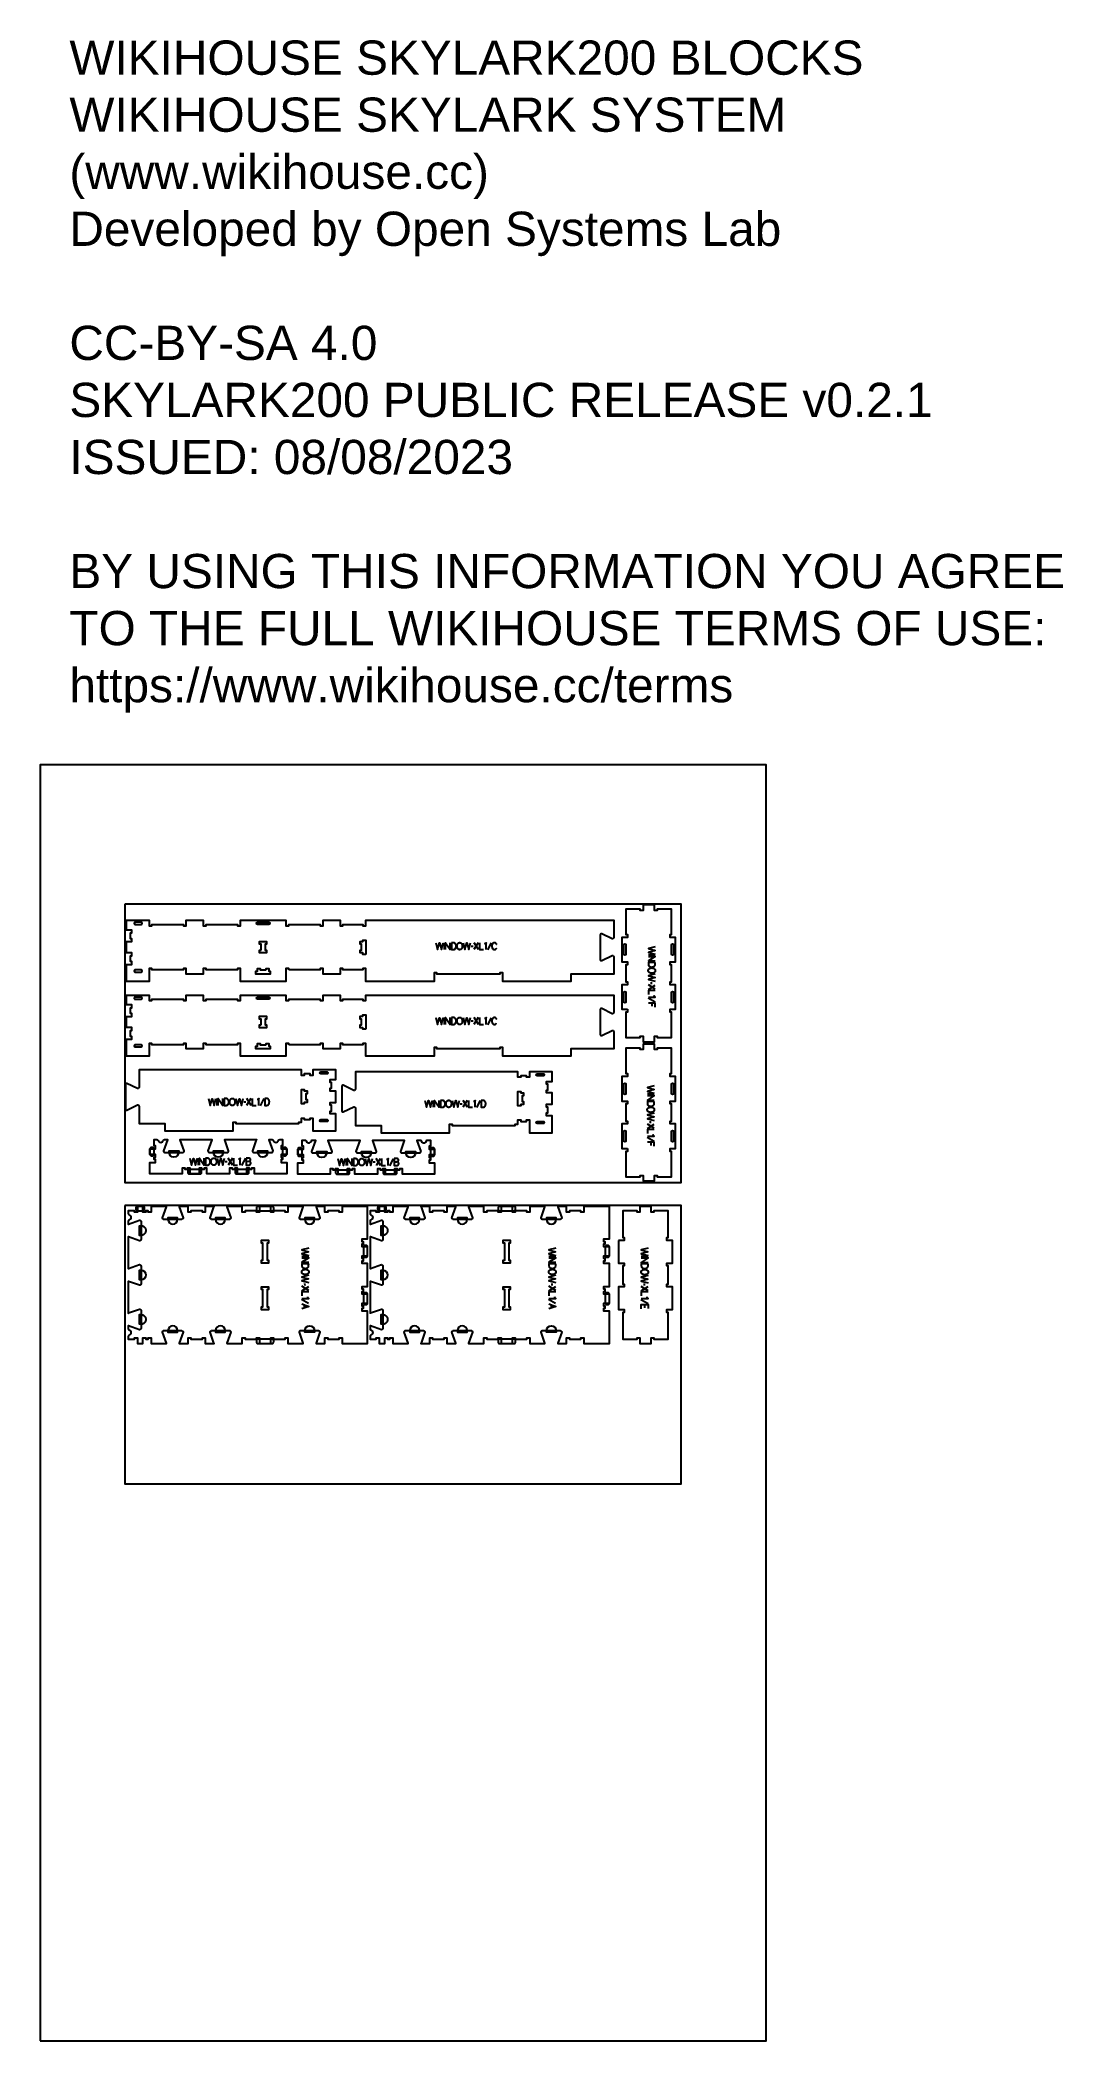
# Model space of a CAD drawing. Extents: x 0 to 4485, y 0 to 8771.
import ezdxf

# ---------------------------------------------------------------- set-up
doc = ezdxf.new("R2010")
doc.units = 0
for name, color, linetype in [('0_SHEET_SPRUCEPLY_2440X122', 1, 'CONTINUOUS'), ('1_ANYTOOL_1MMDEEP_LABELS_S', 2, 'CONTINUOUS'), ('3_ANYTOOL_CUTTHROUGH_INSID', 4, 'CONTINUOUS'), ('4_ANYTOOL_CUTTHROUGH_OUTSI', 5, 'CONTINUOUS'), ('5_ANYTOOL_HALF_MILL_9MM_IN', 3, 'CONTINUOUS'), ('DONOTCUT', 7, 'CONTINUOUS'), ('README', 1, 'CONTINUOUS')]:
    doc.layers.add(name, color=color, linetype=linetype)
doc.styles.add('ARIAL', font='arial.ttf')

msp = doc.modelspace()

# ---------------------------------------------------------------- texts
at = {"layer": 'README', "insert": (128.7, 8768.5, 0), "char_height": 150, "width": 8996.739, "attachment_point": 1, "style": 'ARIAL'}
msp.add_mtext('{\\fArial;WIKIHOUSE SKYLARK200 BLOCKS}\\P{\\fArial;WIKIHOUSE SKYLARK SYSTEM}\\P{\\fArial;(www.wikihouse.cc)}\\P{\\fArial;Developed by Open Systems Lab}\\P\\P{\\fArial;CC-BY-SA 4.0}\\P{\\fArial;SKYLARK200 PUBLIC RELEASE v0.2.1}\\P{\\fArial;ISSUED: 08/08/2023}\\P\\P{\\fArial;BY USING THIS INFORMATION YOU AGREE }\\P{\\fArial;TO THE FULL WIKIHOUSE TERMS OF USE:}\\P{\\fArial;https://www.wikihouse.cc/terms}', dxfattribs=at)

# ---------------------------------------------------------------- linework, layer by layer
at = {"layer": '0_SHEET_SPRUCEPLY_2440X122'}
for points in [[(371.7, 4982.6), (371.7, 3762.6), (2811.7, 3762.6), (2811.7, 4982.6)], [(371.7, 3662.6), (371.7, 2442.6), (2811.7, 2442.6), (2811.7, 3662.6)]]:
    msp.add_lwpolyline(points, close=True, dxfattribs=at)
at = {"layer": '1_ANYTOOL_1MMDEEP_LABELS_S', "color": 2}
for points in [[(1735.4, 4813.9), (1743.1, 4783.9), (1751.6, 4813), (1760.1, 4783.9), (1767.6, 4813.9)], [(1771.9, 4813.9), (1771.9, 4783.9)], [(1777.9, 4783.9), (1777.9, 4813.9), (1798, 4783.9), (1798, 4813.9)], [(1854.8, 4813.9), (1862.5, 4783.9), (1871, 4813), (1879.5, 4783.9), (1887, 4813.9)], [(1899.2, 4797.8), (1890.4, 4797.7)], [(1921.5, 4813.9), (1902.6, 4783.9)], [(1922.8, 4783.9), (1903.8, 4813.9)], [(1927, 4813.9), (1927, 4783.9), (1944.1, 4783.9)], [(1955.8, 4783.9), (1955.8, 4813.9), (1955.8, 4813.8), (1955.8, 4813.6), (1955.8, 4813.5), (1955.7, 4813.3), (1955.7, 4813.2), (1955.7, 4813.1), (1955.6, 4812.9), (1955.6, 4812.8), (1955.5, 4812.7), (1955.5, 4812.6), (1955.4, 4812.5), (1955.4, 4812.4), (1955.4, 4812.4), (1955.3, 4812.3), (1955.3, 4812.3), (1955.3, 4812.2), (1955.2, 4812.1), (1955.2, 4812.1), (1955.2, 4812), (1955.1, 4812), (1955.1, 4811.9), (1955, 4811.9), (1955, 4811.8), (1954.9, 4811.8), (1954.9, 4811.7), (1954.9, 4811.7), (1954.8, 4811.6), (1954.8, 4811.6), (1954.7, 4811.5), (1954.7, 4811.5), (1954.6, 4811.4), (1954.6, 4811.4), (1954.5, 4811.3), (1954.4, 4811.2), (1954.3, 4811.1), (1954.1, 4811), (1954, 4810.9), (1953.9, 4810.9), (1953.8, 4810.8), (1953.6, 4810.7), (1953.5, 4810.7), (1953.4, 4810.6), (1953.2, 4810.5), (1952.9, 4810.4), (1952.6, 4810.3), (1952.4, 4810.2), (1952.1, 4810.1), (1951.8, 4810), (1951.5, 4809.9), (1951.2, 4809.9), (1951, 4809.8), (1950.7, 4809.7), (1950.4, 4809.7), (1950.2, 4809.7), (1949.9, 4809.6), (1949.6, 4809.6), (1949.4, 4809.6), (1949.1, 4809.6), (1948.9, 4809.6)], [(1978.6, 4813.4), (1961.4, 4782.6)], [(2002.2, 4806.4), (2002, 4806.8), (2001.8, 4807.2), (2001.7, 4807.6), (2001.5, 4808), (2001.3, 4808.3), (2001.1, 4808.7), (2000.8, 4809), (2000.6, 4809.4), (2000.4, 4809.7), (2000.1, 4810), (1999.9, 4810.3), (1999.6, 4810.6), (1999.3, 4810.9), (1999, 4811.2), (1998.7, 4811.5), (1998.4, 4811.8), (1998.3, 4811.9), (1998.1, 4812), (1997.9, 4812.1), (1997.8, 4812.3), (1997.6, 4812.4), (1997.4, 4812.5), (1997.3, 4812.6), (1997.1, 4812.7), (1996.9, 4812.8), (1996.7, 4812.9), (1996.6, 4813), (1996.4, 4813.1), (1996.2, 4813.1), (1996, 4813.2), (1995.8, 4813.3), (1995.6, 4813.4), (1995.4, 4813.4), (1995.2, 4813.5), (1995.1, 4813.5), (1994.9, 4813.6), (1994.7, 4813.6), (1994.5, 4813.7), (1994.2, 4813.7), (1994, 4813.8), (1993.8, 4813.8), (1993.6, 4813.8), (1993.4, 4813.8), (1993.2, 4813.9), (1993, 4813.9), (1992.8, 4813.9), (1992.5, 4813.9), (1992.3, 4813.9), (1992, 4813.9), (1991.6, 4813.9), (1991.3, 4813.9), (1991, 4813.8), (1990.6, 4813.8), (1990.3, 4813.7), (1990, 4813.7), (1989.7, 4813.6), (1989.4, 4813.5), (1989.1, 4813.4), (1988.8, 4813.3), (1988.5, 4813.2), (1988.3, 4813.1), (1988.1, 4813.1), (1988, 4813), (1987.9, 4812.9), (1987.7, 4812.9), (1987.6, 4812.8), (1987.5, 4812.7), (1987.3, 4812.6), (1987.2, 4812.6), (1987.1, 4812.5), (1986.9, 4812.4), (1986.8, 4812.3), (1986.7, 4812.2), (1986.6, 4812.1), (1986.5, 4812.1), (1986.2, 4811.9), (1986, 4811.7), (1985.8, 4811.5), (1985.5, 4811.3), (1985.3, 4811), (1985.1, 4810.8), (1984.9, 4810.6), (1984.7, 4810.3), (1984.5, 4810), (1984.3, 4809.8), (1984.2, 4809.5), (1984, 4809.2), (1983.6, 4808.6), (1983.3, 4808), (1983, 4807.4), (1982.7, 4806.8), (1982.5, 4806.2), (1982.3, 4805.6), (1982.1, 4804.9), (1981.9, 4804.3), (1981.7, 4803.6), (1981.6, 4803), (1981.4, 4802.3), (1981.3, 4801.6), (1981.3, 4801), (1981.2, 4800.3), (1981.2, 4799.6), (1981.2, 4798.9), (1981.2, 4798.2), (1981.2, 4797.5), (1981.3, 4796.8), (1981.3, 4796.1), (1981.4, 4795.5), (1981.6, 4794.8), (1981.7, 4794.2), (1981.8, 4793.8), (1981.9, 4793.5), (1982, 4793.2), (1982.1, 4792.9), (1982.2, 4792.6), (1982.3, 4792.2), (1982.4, 4791.9), (1982.5, 4791.6), (1982.8, 4791), (1983, 4790.4), (1983.3, 4789.8), (1983.7, 4789.2), (1984, 4788.6), (1984.2, 4788.3), (1984.4, 4788), (1984.6, 4787.7), (1984.8, 4787.5), (1985, 4787.2), (1985.2, 4787), (1985.4, 4786.8), (1985.6, 4786.5), (1985.9, 4786.3), (1986.1, 4786.1), (1986.3, 4785.9), (1986.4, 4785.8), (1986.6, 4785.7), (1986.7, 4785.6), (1986.8, 4785.5), (1986.9, 4785.5), (1987.1, 4785.4), (1987.2, 4785.3), (1987.3, 4785.2), (1987.5, 4785.1), (1987.6, 4785.1), (1987.7, 4785), (1987.9, 4784.9), (1988.2, 4784.8), (1988.4, 4784.7), (1988.7, 4784.6), (1989, 4784.4), (1989.3, 4784.4), (1989.6, 4784.3), (1989.9, 4784.2), (1990.3, 4784.1), (1990.6, 4784.1), (1990.9, 4784), (1991.3, 4784), (1991.6, 4783.9), (1991.9, 4783.9), (1992.3, 4783.9), (1992.7, 4783.9), (1993, 4783.9), (1993.4, 4783.9), (1993.6, 4783.9), (1993.8, 4783.9), (1994, 4784), (1994.1, 4784), (1994.3, 4784), (1994.5, 4784.1), (1994.7, 4784.1), (1994.8, 4784.1), (1995, 4784.2), (1995.2, 4784.2), (1995.3, 4784.3), (1995.5, 4784.3), (1995.7, 4784.4), (1995.8, 4784.4), (1996, 4784.5), (1996.1, 4784.5), (1996.3, 4784.6), (1996.4, 4784.7), (1996.6, 4784.7), (1996.7, 4784.8), (1996.9, 4784.9), (1997, 4785), (1997.2, 4785.1), (1997.3, 4785.1), (1997.5, 4785.2), (1997.6, 4785.3), (1997.7, 4785.4), (1997.9, 4785.5), (1998.1, 4785.7), (1998.4, 4785.9), (1998.7, 4786.2), (1998.9, 4786.4), (1999.2, 4786.6), (1999.4, 4786.9), (1999.6, 4787.1), (1999.9, 4787.4), (2000.1, 4787.7), (2000.3, 4787.9), (2000.5, 4788.2), (2000.7, 4788.5), (2000.9, 4788.8), (2001.1, 4789.1), (2001.3, 4789.4), (2001.5, 4789.7)], [(2697.3, 4796.5), (2667.3, 4788.7), (2696.4, 4780.3), (2667.3, 4771.8), (2697.3, 4764.3)], [(2697.3, 4759.9), (2667.3, 4759.9)], [(2667.3, 4753.9), (2697.3, 4753.9), (2667.3, 4733.9), (2697.3, 4733.9)], [(2697.3, 4677.1), (2667.3, 4669.3), (2696.4, 4660.9), (2667.3, 4652.4), (2697.3, 4644.9)], [(2696.8, 4553.3), (2666.1, 4570.5)], [(2697.3, 4610.4), (2667.3, 4629.3)], [(2667.3, 4609.1), (2697.3, 4628.1)], [(2697.3, 4604.8), (2667.3, 4604.8), (2667.3, 4587.7)], [(2667.3, 4576), (2697.4, 4576), (2697.2, 4576.1), (2697.1, 4576.1), (2696.9, 4576.1), (2696.8, 4576.1), (2696.6, 4576.2), (2696.5, 4576.2), (2696.4, 4576.3), (2696.2, 4576.3), (2696.1, 4576.4), (2696, 4576.4), (2695.9, 4576.5), (2695.9, 4576.5), (2695.8, 4576.5), (2695.7, 4576.6), (2695.7, 4576.6), (2695.6, 4576.6), (2695.6, 4576.7), (2695.5, 4576.7), (2695.4, 4576.7), (2695.4, 4576.8), (2695.3, 4576.8), (2695.3, 4576.8), (2695.2, 4576.9), (2695.2, 4576.9), (2695.1, 4577), (2695.1, 4577), (2695, 4577.1), (2695, 4577.1), (2694.9, 4577.2), (2694.9, 4577.2), (2694.8, 4577.3), (2694.8, 4577.3), (2694.7, 4577.4), (2694.6, 4577.5), (2694.5, 4577.6), (2694.4, 4577.7), (2694.4, 4577.9), (2694.3, 4578), (2694.2, 4578.1), (2694.1, 4578.2), (2694.1, 4578.4), (2694, 4578.5), (2694, 4578.7), (2693.8, 4578.9), (2693.7, 4579.2), (2693.6, 4579.5), (2693.5, 4579.8), (2693.4, 4580.1), (2693.4, 4580.4), (2693.3, 4580.6), (2693.2, 4580.9), (2693.2, 4581.2), (2693.1, 4581.4), (2693.1, 4581.7), (2693, 4582), (2693, 4582.2), (2693, 4582.5), (2693, 4582.8), (2693, 4583)], [(2681.2, 4632.7), (2681.1, 4641.5)], [(1735.4, 4485.9), (1743.1, 4455.9), (1751.6, 4485), (1760.1, 4455.9), (1767.6, 4485.9)], [(1771.9, 4485.9), (1771.9, 4455.9)], [(1777.9, 4455.9), (1777.9, 4485.9), (1798, 4455.9), (1798, 4485.9)], [(1854.8, 4485.9), (1862.5, 4455.9), (1871, 4485), (1879.5, 4455.9), (1887, 4485.9)], [(1921.5, 4485.9), (1902.6, 4455.9)], [(1922.8, 4455.9), (1903.8, 4485.9)], [(1927, 4485.9), (1927, 4455.9), (1944.1, 4455.9)], [(1955.8, 4455.9), (1955.8, 4485.9), (1955.8, 4485.8), (1955.8, 4485.6), (1955.8, 4485.5), (1955.7, 4485.3), (1955.7, 4485.2), (1955.7, 4485.1), (1955.6, 4484.9), (1955.6, 4484.8), (1955.5, 4484.7), (1955.5, 4484.6), (1955.4, 4484.5), (1955.4, 4484.4), (1955.4, 4484.4), (1955.3, 4484.3), (1955.3, 4484.3), (1955.3, 4484.2), (1955.2, 4484.1), (1955.2, 4484.1), (1955.2, 4484), (1955.1, 4484), (1955.1, 4483.9), (1955, 4483.9), (1955, 4483.8), (1954.9, 4483.8), (1954.9, 4483.7), (1954.9, 4483.7), (1954.8, 4483.6), (1954.8, 4483.6), (1954.7, 4483.5), (1954.7, 4483.5), (1954.6, 4483.4), (1954.6, 4483.4), (1954.5, 4483.3), (1954.4, 4483.2), (1954.3, 4483.1), (1954.1, 4483), (1954, 4482.9), (1953.9, 4482.9), (1953.8, 4482.8), (1953.6, 4482.7), (1953.5, 4482.7), (1953.4, 4482.6), (1953.2, 4482.5), (1952.9, 4482.4), (1952.6, 4482.3), (1952.4, 4482.2), (1952.1, 4482.1), (1951.8, 4482), (1951.5, 4481.9), (1951.2, 4481.9), (1951, 4481.8), (1950.7, 4481.7), (1950.4, 4481.7), (1950.2, 4481.7), (1949.9, 4481.6), (1949.6, 4481.6), (1949.4, 4481.6), (1949.1, 4481.6), (1948.9, 4481.6)], [(1978.6, 4485.4), (1961.4, 4454.6)], [(2002.2, 4478.4), (2002, 4478.8), (2001.8, 4479.2), (2001.7, 4479.6), (2001.5, 4480), (2001.3, 4480.3), (2001.1, 4480.7), (2000.8, 4481), (2000.6, 4481.4), (2000.4, 4481.7), (2000.1, 4482), (1999.9, 4482.3), (1999.6, 4482.6), (1999.3, 4482.9), (1999, 4483.2), (1998.7, 4483.5), (1998.4, 4483.8), (1998.3, 4483.9), (1998.1, 4484), (1997.9, 4484.1), (1997.8, 4484.3), (1997.6, 4484.4), (1997.4, 4484.5), (1997.3, 4484.6), (1997.1, 4484.7), (1996.9, 4484.8), (1996.7, 4484.9), (1996.6, 4485), (1996.4, 4485.1), (1996.2, 4485.1), (1996, 4485.2), (1995.8, 4485.3), (1995.6, 4485.4), (1995.4, 4485.4), (1995.2, 4485.5), (1995.1, 4485.5), (1994.9, 4485.6), (1994.7, 4485.6), (1994.5, 4485.7), (1994.2, 4485.7), (1994, 4485.8), (1993.8, 4485.8), (1993.6, 4485.8), (1993.4, 4485.8), (1993.2, 4485.9), (1993, 4485.9), (1992.8, 4485.9), (1992.5, 4485.9), (1992.3, 4485.9), (1992, 4485.9), (1991.6, 4485.9), (1991.3, 4485.9), (1991, 4485.8), (1990.6, 4485.8), (1990.3, 4485.7), (1990, 4485.7), (1989.7, 4485.6), (1989.4, 4485.5), (1989.1, 4485.4), (1988.8, 4485.3), (1988.5, 4485.2), (1988.3, 4485.1), (1988.1, 4485.1), (1988, 4485), (1987.9, 4484.9), (1987.7, 4484.9), (1987.6, 4484.8), (1987.5, 4484.7), (1987.3, 4484.6), (1987.2, 4484.6), (1987.1, 4484.5), (1986.9, 4484.4), (1986.8, 4484.3), (1986.7, 4484.2), (1986.6, 4484.1), (1986.5, 4484.1), (1986.2, 4483.9), (1986, 4483.7), (1985.8, 4483.5), (1985.5, 4483.3), (1985.3, 4483), (1985.1, 4482.8), (1984.9, 4482.6), (1984.7, 4482.3), (1984.5, 4482), (1984.3, 4481.8), (1984.2, 4481.5), (1984, 4481.2), (1983.6, 4480.6), (1983.3, 4480), (1983, 4479.4), (1982.7, 4478.8), (1982.5, 4478.2), (1982.3, 4477.6), (1982.1, 4476.9), (1981.9, 4476.3), (1981.7, 4475.6), (1981.6, 4475), (1981.4, 4474.3), (1981.3, 4473.6), (1981.3, 4473), (1981.2, 4472.3), (1981.2, 4471.6), (1981.2, 4470.9), (1981.2, 4470.2), (1981.2, 4469.5), (1981.3, 4468.8), (1981.3, 4468.1), (1981.4, 4467.5), (1981.6, 4466.8), (1981.7, 4466.2), (1981.8, 4465.8), (1981.9, 4465.5), (1982, 4465.2), (1982.1, 4464.9), (1982.2, 4464.6), (1982.3, 4464.2), (1982.4, 4463.9), (1982.5, 4463.6), (1982.8, 4463), (1983, 4462.4), (1983.3, 4461.8), (1983.7, 4461.2), (1984, 4460.6), (1984.2, 4460.3), (1984.4, 4460), (1984.6, 4459.7), (1984.8, 4459.5), (1985, 4459.2), (1985.2, 4459), (1985.4, 4458.8), (1985.6, 4458.5), (1985.9, 4458.3), (1986.1, 4458.1), (1986.3, 4457.9), (1986.4, 4457.8), (1986.6, 4457.7), (1986.7, 4457.6), (1986.8, 4457.5), (1986.9, 4457.5), (1987.1, 4457.4), (1987.2, 4457.3), (1987.3, 4457.2), (1987.5, 4457.1), (1987.6, 4457.1), (1987.7, 4457), (1987.9, 4456.9), (1988.2, 4456.8), (1988.4, 4456.7), (1988.7, 4456.6), (1989, 4456.4), (1989.3, 4456.4), (1989.6, 4456.3), (1989.9, 4456.2), (1990.3, 4456.1), (1990.6, 4456.1), (1990.9, 4456), (1991.3, 4456), (1991.6, 4455.9), (1991.9, 4455.9), (1992.3, 4455.9), (1992.7, 4455.9), (1993, 4455.9), (1993.4, 4455.9), (1993.6, 4455.9), (1993.8, 4455.9), (1994, 4456), (1994.1, 4456), (1994.3, 4456), (1994.5, 4456.1), (1994.7, 4456.1), (1994.8, 4456.1), (1995, 4456.2), (1995.2, 4456.2), (1995.3, 4456.3), (1995.5, 4456.3), (1995.7, 4456.4), (1995.8, 4456.4), (1996, 4456.5), (1996.1, 4456.5), (1996.3, 4456.6), (1996.4, 4456.7), (1996.6, 4456.7), (1996.7, 4456.8), (1996.9, 4456.9), (1997, 4457), (1997.2, 4457.1), (1997.3, 4457.1), (1997.5, 4457.2), (1997.6, 4457.3), (1997.7, 4457.4), (1997.9, 4457.5), (1998.1, 4457.7), (1998.4, 4457.9), (1998.7, 4458.2), (1998.9, 4458.4), (1999.2, 4458.6), (1999.4, 4458.9), (1999.6, 4459.1), (1999.9, 4459.4), (2000.1, 4459.7), (2000.3, 4459.9), (2000.5, 4460.2), (2000.7, 4460.5), (2000.9, 4460.8), (2001.1, 4461.1), (2001.3, 4461.4), (2001.5, 4461.7)], [(2697.3, 4532.1), (2697.3, 4549.7), (2667.3, 4549.7)], [(2683.3, 4535.2), (2683.3, 4549.7)], [(1899.2, 4469.8), (1890.4, 4469.7)], [(738.7, 4131), (746.4, 4101), (754.8, 4130.1), (763.3, 4101), (770.8, 4131)], [(775.2, 4131), (775.2, 4101)], [(781.2, 4101), (781.2, 4131), (801.2, 4101), (801.2, 4131)], [(858.1, 4131), (865.8, 4101), (874.2, 4130.1), (882.7, 4101), (890.2, 4131)], [(924.7, 4131), (905.8, 4101)], [(926, 4101), (907, 4131)], [(930.3, 4131), (930.3, 4101), (947.4, 4101)], [(959.1, 4101), (959.1, 4131), (959, 4130.9), (959, 4130.7), (959, 4130.6), (959, 4130.4), (958.9, 4130.3), (958.9, 4130.2), (958.8, 4130), (958.8, 4129.9), (958.7, 4129.8), (958.7, 4129.7), (958.7, 4129.6), (958.6, 4129.5), (958.6, 4129.5), (958.6, 4129.4), (958.5, 4129.4), (958.5, 4129.3), (958.5, 4129.2), (958.4, 4129.2), (958.4, 4129.1), (958.3, 4129.1), (958.3, 4129), (958.3, 4129), (958.2, 4128.9), (958.2, 4128.9), (958.1, 4128.8), (958.1, 4128.8), (958, 4128.7), (958, 4128.7), (958, 4128.6), (957.9, 4128.6), (957.9, 4128.5), (957.8, 4128.5), (957.7, 4128.4), (957.6, 4128.3), (957.5, 4128.2), (957.4, 4128.1), (957.3, 4128), (957.1, 4128), (957, 4127.9), (956.9, 4127.8), (956.7, 4127.8), (956.6, 4127.7), (956.5, 4127.6), (956.2, 4127.5), (955.9, 4127.4), (955.6, 4127.3), (955.3, 4127.2), (955, 4127.1), (954.8, 4127), (954.5, 4127), (954.2, 4126.9), (953.9, 4126.8), (953.7, 4126.8), (953.4, 4126.8), (953.1, 4126.7), (952.9, 4126.7), (952.6, 4126.7), (952.3, 4126.7), (952.1, 4126.7)], [(981.8, 4130.5), (964.6, 4099.7)], [(1687.3, 4122.8), (1695, 4092.8), (1703.5, 4121.9), (1712, 4092.8), (1719.5, 4122.8)], [(1723.8, 4122.8), (1723.8, 4092.8)], [(1729.8, 4092.8), (1729.8, 4122.8), (1749.9, 4092.8), (1749.9, 4122.8)], [(1806.7, 4122.8), (1814.4, 4092.8), (1822.9, 4121.9), (1831.4, 4092.8), (1838.9, 4122.8)], [(1873.4, 4122.8), (1854.5, 4092.8)], [(1874.6, 4092.8), (1855.7, 4122.8)], [(1878.9, 4122.8), (1878.9, 4092.8), (1896, 4092.8)], [(1907.7, 4092.8), (1907.7, 4122.9), (1907.7, 4122.7), (1907.7, 4122.6), (1907.7, 4122.4), (1907.6, 4122.3), (1907.6, 4122.1), (1907.5, 4122), (1907.5, 4121.9), (1907.5, 4121.7), (1907.4, 4121.6), (1907.3, 4121.5), (1907.3, 4121.4), (1907.3, 4121.4), (1907.3, 4121.3), (1907.2, 4121.2), (1907.2, 4121.2), (1907.2, 4121.1), (1907.1, 4121.1), (1907.1, 4121), (1907, 4121), (1907, 4120.9), (1907, 4120.8), (1906.9, 4120.8), (1906.9, 4120.7), (1906.8, 4120.7), (1906.8, 4120.6), (1906.8, 4120.6), (1906.7, 4120.5), (1906.7, 4120.5), (1906.6, 4120.4), (1906.6, 4120.4), (1906.5, 4120.3), (1906.5, 4120.3), (1906.4, 4120.2), (1906.3, 4120.1), (1906.1, 4120), (1906, 4120), (1905.9, 4119.9), (1905.8, 4119.8), (1905.7, 4119.7), (1905.5, 4119.7), (1905.4, 4119.6), (1905.3, 4119.5), (1905.1, 4119.5), (1904.8, 4119.3), (1904.5, 4119.2), (1904.3, 4119.1), (1904, 4119), (1903.7, 4119), (1903.4, 4118.9), (1903.1, 4118.8), (1902.9, 4118.7), (1902.6, 4118.7), (1902.3, 4118.6), (1902.1, 4118.6), (1901.8, 4118.6), (1901.5, 4118.5), (1901.3, 4118.5), (1901, 4118.5), (1900.7, 4118.5)], [(1930.4, 4122.4), (1913.3, 4091.6)], [(2693, 4186.5), (2663, 4178.7), (2692.1, 4170.3), (2663, 4161.8), (2693, 4154.3)], [(2693, 4149.9), (2663, 4149.9)], [(2663, 4143.9), (2693, 4143.9), (2663, 4123.9), (2693, 4123.9)], [(902.4, 4114.9), (893.6, 4114.8)], [(1851.1, 4106.7), (1842.3, 4106.6)], [(2693, 4067.1), (2663, 4059.3), (2692.1, 4050.9), (2663, 4042.4), (2693, 4034.9)], [(2692.5, 3943.3), (2661.8, 3960.5)], [(2693, 4000.4), (2663, 4019.3)], [(2663, 3999.1), (2693, 4018.1)], [(2693, 3994.8), (2663, 3994.8), (2663, 3977.7)], [(2663, 3966), (2693, 3966), (2692.9, 3966.1), (2692.7, 3966.1), (2692.6, 3966.1), (2692.5, 3966.1), (2692.3, 3966.2), (2692.2, 3966.2), (2692, 3966.3), (2691.9, 3966.3), (2691.8, 3966.4), (2691.7, 3966.4), (2691.6, 3966.5), (2691.5, 3966.5), (2691.5, 3966.5), (2691.4, 3966.6), (2691.4, 3966.6), (2691.3, 3966.6), (2691.2, 3966.7), (2691.2, 3966.7), (2691.1, 3966.7), (2691.1, 3966.8), (2691, 3966.8), (2691, 3966.8), (2690.9, 3966.9), (2690.9, 3966.9), (2690.8, 3967), (2690.8, 3967), (2690.7, 3967.1), (2690.7, 3967.1), (2690.6, 3967.2), (2690.6, 3967.2), (2690.5, 3967.3), (2690.5, 3967.3), (2690.4, 3967.4), (2690.3, 3967.5), (2690.2, 3967.6), (2690.1, 3967.7), (2690, 3967.9), (2690, 3968), (2689.9, 3968.1), (2689.8, 3968.2), (2689.8, 3968.4), (2689.7, 3968.5), (2689.6, 3968.7), (2689.5, 3968.9), (2689.4, 3969.2), (2689.3, 3969.5), (2689.2, 3969.8), (2689.1, 3970.1), (2689, 3970.4), (2689, 3970.6), (2688.9, 3970.9), (2688.9, 3971.2), (2688.8, 3971.4), (2688.8, 3971.7), (2688.7, 3972), (2688.7, 3972.2), (2688.7, 3972.5), (2688.7, 3972.8), (2688.7, 3973)], [(2676.9, 4022.7), (2676.8, 4031.5)], [(657.2, 3869.3), (664.9, 3839.3), (673.4, 3868.4), (681.9, 3839.3), (689.4, 3869.3)], [(693.7, 3869.3), (693.7, 3839.3)], [(699.7, 3839.3), (699.7, 3869.3), (719.8, 3839.3), (719.8, 3869.3)], [(776.6, 3869.3), (784.3, 3839.3), (792.8, 3868.4), (801.3, 3839.3), (808.8, 3869.3)], [(843.3, 3869.3), (824.4, 3839.3)], [(844.5, 3839.3), (825.6, 3869.3)], [(848.8, 3869.3), (848.8, 3839.3), (865.9, 3839.3)], [(877.6, 3839.3), (877.6, 3869.4), (877.6, 3869.2), (877.6, 3869.1), (877.6, 3868.9), (877.5, 3868.8), (877.5, 3868.7), (877.4, 3868.5), (877.4, 3868.4), (877.4, 3868.3), (877.3, 3868.1), (877.2, 3868), (877.2, 3867.9), (877.2, 3867.9), (877.2, 3867.8), (877.1, 3867.8), (877.1, 3867.7), (877.1, 3867.6), (877, 3867.6), (877, 3867.5), (876.9, 3867.5), (876.9, 3867.4), (876.9, 3867.4), (876.8, 3867.3), (876.8, 3867.3), (876.7, 3867.2), (876.7, 3867.2), (876.7, 3867.1), (876.6, 3867.1), (876.6, 3867), (876.5, 3867), (876.5, 3866.9), (876.4, 3866.9), (876.4, 3866.8), (876.3, 3866.7), (876.2, 3866.6), (876, 3866.6), (875.9, 3866.5), (875.8, 3866.4), (875.7, 3866.3), (875.6, 3866.2), (875.4, 3866.2), (875.3, 3866.1), (875.2, 3866), (875, 3866), (874.7, 3865.9), (874.4, 3865.8), (874.2, 3865.7), (873.9, 3865.6), (873.6, 3865.5), (873.3, 3865.4), (873, 3865.3), (872.8, 3865.3), (872.5, 3865.2), (872.2, 3865.2), (872, 3865.1), (871.7, 3865.1), (871.4, 3865.1), (871.2, 3865), (870.9, 3865), (870.6, 3865)], [(900.3, 3868.9), (883.2, 3838.1)], [(903.8, 3855.7), (914.3, 3855.8), (914.7, 3855.8), (915.1, 3855.9), (915.5, 3855.9), (915.9, 3856), (916.3, 3856), (916.6, 3856.1), (917, 3856.2), (917.4, 3856.3), (917.7, 3856.4), (918.1, 3856.5), (918.4, 3856.6), (918.7, 3856.8), (919.1, 3856.9), (919.4, 3857), (919.7, 3857.2), (920, 3857.4), (920.1, 3857.4), (920.2, 3857.5), (920.3, 3857.5), (920.3, 3857.5), (920.4, 3857.6), (920.5, 3857.6), (920.6, 3857.7), (920.6, 3857.8), (920.7, 3857.8), (920.8, 3857.9), (920.8, 3857.9), (920.9, 3858), (921, 3858), (921, 3858.1), (921.1, 3858.2), (921.1, 3858.2), (921.2, 3858.3), (921.3, 3858.4), (921.3, 3858.4), (921.4, 3858.5), (921.4, 3858.6), (921.5, 3858.6), (921.5, 3858.7), (921.6, 3858.8), (921.6, 3858.9), (921.7, 3858.9), (921.7, 3859), (921.8, 3859.1), (921.8, 3859.2), (921.8, 3859.3), (921.9, 3859.3), (921.9, 3859.4), (922, 3859.5), (922, 3859.6), (922.1, 3859.8), (922.1, 3860), (922.2, 3860.2), (922.3, 3860.3), (922.3, 3860.6), (922.3, 3860.8), (922.4, 3861), (922.4, 3861.2), (922.5, 3861.4), (922.5, 3861.6), (922.5, 3861.9), (922.5, 3862.1), (922.5, 3862.4), (922.5, 3862.6), (922.5, 3862.9), (922.5, 3863.3), (922.5, 3863.5), (922.5, 3863.7), (922.5, 3863.8), (922.5, 3864), (922.5, 3864.2), (922.4, 3864.4), (922.4, 3864.6), (922.4, 3864.7), (922.3, 3864.9), (922.3, 3865.1), (922.3, 3865.2), (922.2, 3865.4), (922.2, 3865.6), (922.1, 3865.7), (922.1, 3865.9), (922, 3866), (922, 3866.1), (921.9, 3866.3), (921.8, 3866.4), (921.8, 3866.6), (921.7, 3866.7), (921.6, 3866.8), (921.5, 3866.9), (921.4, 3867.1), (921.4, 3867.2), (921.3, 3867.3), (921.2, 3867.4), (921.1, 3867.5), (921, 3867.6), (920.9, 3867.7), (920.8, 3867.8), (920.7, 3867.9), (920.5, 3868), (920.4, 3868.1), (920.3, 3868.2), (920.2, 3868.3), (920.1, 3868.4), (919.9, 3868.4), (919.8, 3868.5), (919.7, 3868.6), (919.5, 3868.7), (919.4, 3868.7), (919.2, 3868.8), (919.1, 3868.8), (918.9, 3868.9), (918.8, 3868.9), (918.6, 3869), (918.5, 3869), (918.3, 3869.1), (918.1, 3869.1), (918, 3869.2), (917.8, 3869.2), (917.6, 3869.2), (917.4, 3869.2), (917.2, 3869.3), (917.1, 3869.3), (916.9, 3869.3), (916.7, 3869.3), (916.3, 3869.3), (915.9, 3869.3), (903.8, 3869.3)], [(903.8, 3869.3), (903.8, 3839.3), (913.5, 3839.3), (916, 3839.3), (916.2, 3839.3), (916.4, 3839.3), (916.7, 3839.3), (916.9, 3839.3), (917.1, 3839.3), (917.3, 3839.3), (917.5, 3839.3), (917.7, 3839.4), (917.9, 3839.4), (918.1, 3839.5), (918.3, 3839.5), (918.5, 3839.6), (918.7, 3839.6), (918.9, 3839.7), (919.1, 3839.8), (919.3, 3839.8), (919.5, 3839.9), (919.6, 3840), (919.8, 3840.1), (920, 3840.2), (920.1, 3840.3), (920.3, 3840.4), (920.5, 3840.5), (920.6, 3840.7), (920.8, 3840.8), (920.9, 3840.9), (921.1, 3841.1), (921.2, 3841.2), (921.4, 3841.4), (921.5, 3841.5), (921.6, 3841.7), (921.8, 3841.9), (921.9, 3842), (922, 3842.2), (922.1, 3842.4), (922.2, 3842.5), (922.4, 3842.7), (922.5, 3842.9), (922.6, 3843.1), (922.7, 3843.3), (922.8, 3843.4), (922.9, 3843.6), (922.9, 3843.8), (923, 3844), (923.1, 3844.2), (923.2, 3844.3), (923.2, 3844.5), (923.3, 3844.7), (923.4, 3844.9), (923.4, 3845.1), (923.5, 3845.3), (923.5, 3845.5), (923.6, 3845.7), (923.6, 3845.9), (923.7, 3846.1), (923.7, 3846.3), (923.7, 3846.5), (923.8, 3846.7), (923.8, 3846.9), (923.8, 3847.1), (923.8, 3847.3), (923.8, 3847.5), (923.8, 3847.7), (923.8, 3847.9), (923.8, 3848.1), (923.8, 3848.4), (923.8, 3848.6), (923.8, 3848.9), (923.8, 3849.1), (923.7, 3849.3), (923.7, 3849.5), (923.7, 3849.8), (923.6, 3850), (923.5, 3850.2), (923.5, 3850.4), (923.4, 3850.6), (923.4, 3850.8), (923.3, 3851), (923.2, 3851.2), (923.1, 3851.4), (923.1, 3851.5), (923, 3851.6), (923, 3851.6), (922.9, 3851.7), (922.9, 3851.8), (922.8, 3851.9), (922.8, 3852), (922.7, 3852.1), (922.6, 3852.2), (922.6, 3852.2), (922.5, 3852.3), (922.5, 3852.4), (922.4, 3852.5), (922.3, 3852.5), (922.3, 3852.6), (922.2, 3852.7), (922.1, 3852.8), (922.1, 3852.8), (922, 3852.9), (921.9, 3853), (921.8, 3853), (921.8, 3853.1), (921.6, 3853.2), (921.4, 3853.4), (921.3, 3853.5), (921.1, 3853.6), (920.9, 3853.7), (920.6, 3853.9), (920.2, 3854.1), (919.8, 3854.3), (919.4, 3854.5), (919, 3854.7), (918.6, 3854.9), (918.2, 3855), (917.8, 3855.1), (917.4, 3855.3), (917, 3855.4), (916.5, 3855.5), (916.1, 3855.6), (915.7, 3855.6), (915.2, 3855.7), (914.8, 3855.8), (914.3, 3855.8)], [(1306, 3867.6), (1313.7, 3837.6), (1322.1, 3866.7), (1330.6, 3837.6), (1338.1, 3867.6)], [(1342.5, 3867.6), (1342.5, 3837.6)], [(1348.5, 3837.6), (1348.5, 3867.6), (1368.5, 3837.6), (1368.5, 3867.6)], [(1425.4, 3867.6), (1433.1, 3837.6), (1441.5, 3866.7), (1450, 3837.6), (1457.5, 3867.6)], [(1492.1, 3867.6), (1473.2, 3837.6)], [(1493.3, 3837.6), (1474.4, 3867.6)], [(1497.6, 3867.6), (1497.6, 3837.6), (1514.7, 3837.6)], [(1526.4, 3837.6), (1526.4, 3867.6), (1526.4, 3867.5), (1526.3, 3867.3), (1526.3, 3867.2), (1526.3, 3867), (1526.2, 3866.9), (1526.2, 3866.8), (1526.2, 3866.6), (1526.1, 3866.5), (1526.1, 3866.4), (1526, 3866.2), (1526, 3866.2), (1525.9, 3866.1), (1525.9, 3866.1), (1525.9, 3866), (1525.8, 3865.9), (1525.8, 3865.9), (1525.8, 3865.8), (1525.7, 3865.8), (1525.7, 3865.7), (1525.7, 3865.7), (1525.6, 3865.6), (1525.6, 3865.6), (1525.5, 3865.5), (1525.5, 3865.5), (1525.5, 3865.4), (1525.4, 3865.3), (1525.4, 3865.3), (1525.3, 3865.2), (1525.3, 3865.2), (1525.2, 3865.2), (1525.2, 3865.1), (1525.1, 3865.1), (1525, 3865), (1524.9, 3864.9), (1524.8, 3864.8), (1524.7, 3864.7), (1524.6, 3864.6), (1524.4, 3864.6), (1524.3, 3864.5), (1524.2, 3864.4), (1524.1, 3864.3), (1523.9, 3864.3), (1523.8, 3864.2), (1523.5, 3864.1), (1523.2, 3864), (1522.9, 3863.9), (1522.6, 3863.8), (1522.3, 3863.7), (1522.1, 3863.6), (1521.8, 3863.6), (1521.5, 3863.5), (1521.2, 3863.4), (1521, 3863.4), (1520.7, 3863.4), (1520.4, 3863.3), (1520.2, 3863.3), (1519.9, 3863.3), (1519.7, 3863.3), (1519.4, 3863.3)], [(1549.1, 3867.1), (1531.9, 3836.3)], [(1552.5, 3853.9), (1563.1, 3854), (1563.5, 3854.1), (1563.9, 3854.1), (1564.3, 3854.2), (1564.6, 3854.2), (1565, 3854.3), (1565.4, 3854.4), (1565.7, 3854.4), (1566.1, 3854.5), (1566.5, 3854.6), (1566.8, 3854.8), (1567.2, 3854.9), (1567.5, 3855), (1567.8, 3855.1), (1568.2, 3855.3), (1568.5, 3855.4), (1568.8, 3855.6), (1568.9, 3855.7), (1568.9, 3855.7), (1569, 3855.7), (1569.1, 3855.8), (1569.2, 3855.8), (1569.2, 3855.9), (1569.3, 3855.9), (1569.4, 3856), (1569.4, 3856), (1569.5, 3856.1), (1569.6, 3856.2), (1569.6, 3856.2), (1569.7, 3856.3), (1569.8, 3856.3), (1569.8, 3856.4), (1569.9, 3856.5), (1569.9, 3856.5), (1570, 3856.6), (1570.1, 3856.7), (1570.1, 3856.7), (1570.2, 3856.8), (1570.2, 3856.9), (1570.3, 3856.9), (1570.3, 3857), (1570.4, 3857.1), (1570.4, 3857.2), (1570.5, 3857.2), (1570.5, 3857.3), (1570.5, 3857.4), (1570.6, 3857.5), (1570.6, 3857.6), (1570.7, 3857.7), (1570.7, 3857.7), (1570.7, 3857.8), (1570.8, 3858), (1570.9, 3858.2), (1570.9, 3858.4), (1571, 3858.6), (1571.1, 3858.8), (1571.1, 3859), (1571.1, 3859.2), (1571.2, 3859.4), (1571.2, 3859.7), (1571.2, 3859.9), (1571.3, 3860.1), (1571.3, 3860.4), (1571.3, 3860.6), (1571.3, 3860.9), (1571.3, 3861.1), (1571.3, 3861.5), (1571.3, 3861.7), (1571.3, 3861.9), (1571.3, 3862.1), (1571.2, 3862.3), (1571.2, 3862.5), (1571.2, 3862.6), (1571.2, 3862.8), (1571.1, 3863), (1571.1, 3863.1), (1571.1, 3863.3), (1571, 3863.5), (1571, 3863.6), (1570.9, 3863.8), (1570.9, 3863.9), (1570.8, 3864.1), (1570.8, 3864.2), (1570.7, 3864.4), (1570.6, 3864.5), (1570.6, 3864.7), (1570.5, 3864.8), (1570.4, 3864.9), (1570.4, 3865.1), (1570.3, 3865.2), (1570.2, 3865.3), (1570.1, 3865.4), (1570, 3865.5), (1569.9, 3865.6), (1569.8, 3865.8), (1569.7, 3865.9), (1569.6, 3866), (1569.5, 3866.1), (1569.4, 3866.2), (1569.3, 3866.3), (1569.2, 3866.3), (1569.1, 3866.4), (1568.9, 3866.5), (1568.8, 3866.6), (1568.7, 3866.7), (1568.6, 3866.7), (1568.4, 3866.8), (1568.3, 3866.9), (1568.1, 3867), (1568, 3867), (1567.8, 3867.1), (1567.7, 3867.1), (1567.5, 3867.2), (1567.4, 3867.2), (1567.2, 3867.3), (1567.1, 3867.3), (1566.9, 3867.4), (1566.7, 3867.4), (1566.5, 3867.4), (1566.4, 3867.5), (1566.2, 3867.5), (1566, 3867.5), (1565.8, 3867.5), (1565.6, 3867.5), (1565.4, 3867.6), (1565, 3867.6), (1564.6, 3867.6), (1552.5, 3867.6)], [(1552.5, 3867.6), (1552.5, 3837.6), (1562.2, 3837.6), (1564.7, 3837.5), (1565, 3837.5), (1565.2, 3837.5), (1565.4, 3837.5), (1565.6, 3837.5), (1565.9, 3837.5), (1566.1, 3837.6), (1566.3, 3837.6), (1566.5, 3837.6), (1566.7, 3837.7), (1566.9, 3837.7), (1567.1, 3837.7), (1567.3, 3837.8), (1567.5, 3837.9), (1567.7, 3837.9), (1567.8, 3838), (1568, 3838.1), (1568.2, 3838.2), (1568.4, 3838.3), (1568.6, 3838.4), (1568.7, 3838.5), (1568.9, 3838.6), (1569.1, 3838.7), (1569.2, 3838.8), (1569.4, 3838.9), (1569.5, 3839), (1569.7, 3839.2), (1569.8, 3839.3), (1570, 3839.5), (1570.1, 3839.6), (1570.2, 3839.8), (1570.4, 3839.9), (1570.5, 3840.1), (1570.6, 3840.3), (1570.8, 3840.4), (1570.9, 3840.6), (1571, 3840.8), (1571.1, 3841), (1571.2, 3841.1), (1571.3, 3841.3), (1571.4, 3841.5), (1571.5, 3841.7), (1571.6, 3841.9), (1571.7, 3842), (1571.8, 3842.2), (1571.9, 3842.4), (1571.9, 3842.6), (1572, 3842.8), (1572.1, 3843), (1572.1, 3843.1), (1572.2, 3843.3), (1572.2, 3843.5), (1572.3, 3843.7), (1572.3, 3843.9), (1572.4, 3844.1), (1572.4, 3844.3), (1572.5, 3844.5), (1572.5, 3844.7), (1572.5, 3844.9), (1572.5, 3845.1), (1572.6, 3845.3), (1572.6, 3845.5), (1572.6, 3845.7), (1572.6, 3845.9), (1572.6, 3846.1), (1572.6, 3846.4), (1572.6, 3846.6), (1572.6, 3846.9), (1572.5, 3847.1), (1572.5, 3847.3), (1572.5, 3847.6), (1572.4, 3847.8), (1572.4, 3848), (1572.4, 3848.2), (1572.3, 3848.4), (1572.2, 3848.6), (1572.2, 3848.8), (1572.1, 3849), (1572, 3849.2), (1571.9, 3849.4), (1571.9, 3849.6), (1571.8, 3849.7), (1571.8, 3849.8), (1571.7, 3849.9), (1571.7, 3850), (1571.6, 3850.1), (1571.6, 3850.1), (1571.5, 3850.2), (1571.4, 3850.3), (1571.4, 3850.4), (1571.3, 3850.5), (1571.3, 3850.6), (1571.2, 3850.6), (1571.1, 3850.7), (1571.1, 3850.8), (1571, 3850.9), (1570.9, 3850.9), (1570.9, 3851), (1570.8, 3851.1), (1570.7, 3851.1), (1570.7, 3851.2), (1570.6, 3851.3), (1570.5, 3851.4), (1570.4, 3851.5), (1570.2, 3851.6), (1570, 3851.7), (1569.9, 3851.9), (1569.7, 3852), (1569.3, 3852.2), (1568.9, 3852.4), (1568.6, 3852.6), (1568.2, 3852.8), (1567.8, 3852.9), (1567.4, 3853.1), (1567, 3853.2), (1566.6, 3853.4), (1566.1, 3853.5), (1565.7, 3853.6), (1565.3, 3853.7), (1564.9, 3853.8), (1564.4, 3853.9), (1564, 3853.9), (1563.5, 3854), (1563.1, 3854)], [(2693, 3922.1), (2693, 3939.7), (2663, 3939.7)], [(2679, 3925.2), (2679, 3939.7)], [(821, 3853.2), (812.2, 3853.1)], [(1469.7, 3851.5), (1460.9, 3851.4)], [(1178, 3475.5), (1148, 3467.8), (1177.1, 3459.4), (1148, 3450.9), (1178, 3443.4)], [(1178, 3439), (1148, 3439)], [(1148, 3433), (1178, 3433), (1148, 3413), (1178, 3413)], [(2261.3, 3475.5), (2231.3, 3467.8), (2260.4, 3459.4), (2231.3, 3450.9), (2261.3, 3443.4)], [(2261.3, 3439), (2231.3, 3439)], [(2231.3, 3433), (2261.3, 3433), (2231.3, 3413), (2261.3, 3413)], [(2666.3, 3474.9), (2636.3, 3467.2), (2665.4, 3458.7), (2636.3, 3450.2), (2666.3, 3442.7)], [(2666.3, 3438.4), (2636.3, 3438.4)], [(2636.3, 3432.4), (2666.3, 3432.4), (2636.3, 3412.3), (2666.3, 3412.3)], [(1178, 3356.1), (1148, 3348.4), (1177.1, 3340), (1148, 3331.5), (1178, 3324)], [(2261.3, 3356.1), (2231.3, 3348.4), (2260.4, 3340), (2231.3, 3331.5), (2261.3, 3324)], [(2666.3, 3355.5), (2636.3, 3347.8), (2665.4, 3339.3), (2636.3, 3330.8), (2666.3, 3323.3)], [(1177.5, 3232.4), (1146.8, 3249.6)], [(1178, 3289.4), (1148, 3308.3)], [(1148, 3288.2), (1178, 3307.1)], [(1178, 3283.9), (1148, 3283.9), (1148, 3266.8)], [(1148, 3255.1), (1178.1, 3255.1), (1177.9, 3255.1), (1177.8, 3255.2), (1177.6, 3255.2), (1177.5, 3255.2), (1177.3, 3255.3), (1177.2, 3255.3), (1177.1, 3255.3), (1176.9, 3255.4), (1176.8, 3255.4), (1176.7, 3255.5), (1176.6, 3255.5), (1176.6, 3255.6), (1176.5, 3255.6), (1176.4, 3255.6), (1176.4, 3255.7), (1176.3, 3255.7), (1176.3, 3255.7), (1176.2, 3255.8), (1176.1, 3255.8), (1176.1, 3255.8), (1176, 3255.9), (1176, 3255.9), (1175.9, 3256), (1175.9, 3256), (1175.8, 3256.1), (1175.8, 3256.1), (1175.7, 3256.1), (1175.7, 3256.2), (1175.6, 3256.2), (1175.6, 3256.3), (1175.5, 3256.3), (1175.5, 3256.4), (1175.4, 3256.5), (1175.3, 3256.6), (1175.2, 3256.7), (1175.1, 3256.8), (1175.1, 3256.9), (1175, 3257.1), (1174.9, 3257.2), (1174.8, 3257.3), (1174.8, 3257.5), (1174.7, 3257.6), (1174.6, 3257.7), (1174.5, 3258), (1174.4, 3258.3), (1174.3, 3258.6), (1174.2, 3258.9), (1174.1, 3259.2), (1174.1, 3259.4), (1174, 3259.7), (1173.9, 3260), (1173.9, 3260.3), (1173.8, 3260.5), (1173.8, 3260.8), (1173.7, 3261.1), (1173.7, 3261.3), (1173.7, 3261.6), (1173.7, 3261.8), (1173.7, 3262.1)], [(1161.9, 3311.8), (1161.8, 3320.6)], [(2260.8, 3232.4), (2230, 3249.6)], [(2261.3, 3289.4), (2231.3, 3308.3)], [(2231.3, 3288.2), (2261.3, 3307.1)], [(2261.3, 3283.9), (2231.3, 3283.9), (2231.3, 3266.8)], [(2231.3, 3255.1), (2261.3, 3255.1), (2261.2, 3255.1), (2261, 3255.2), (2260.9, 3255.2), (2260.7, 3255.2), (2260.6, 3255.3), (2260.4, 3255.3), (2260.3, 3255.3), (2260.2, 3255.4), (2260, 3255.4), (2259.9, 3255.5), (2259.9, 3255.5), (2259.8, 3255.6), (2259.7, 3255.6), (2259.7, 3255.6), (2259.6, 3255.7), (2259.6, 3255.7), (2259.5, 3255.7), (2259.5, 3255.8), (2259.4, 3255.8), (2259.3, 3255.8), (2259.3, 3255.9), (2259.2, 3255.9), (2259.2, 3256), (2259.1, 3256), (2259.1, 3256.1), (2259, 3256.1), (2259, 3256.1), (2258.9, 3256.2), (2258.9, 3256.2), (2258.8, 3256.3), (2258.8, 3256.3), (2258.7, 3256.4), (2258.6, 3256.5), (2258.6, 3256.6), (2258.5, 3256.7), (2258.4, 3256.8), (2258.3, 3256.9), (2258.2, 3257.1), (2258.2, 3257.2), (2258.1, 3257.3), (2258, 3257.5), (2258, 3257.6), (2257.9, 3257.7), (2257.8, 3258), (2257.7, 3258.3), (2257.6, 3258.6), (2257.5, 3258.9), (2257.4, 3259.2), (2257.3, 3259.4), (2257.2, 3259.7), (2257.2, 3260), (2257.1, 3260.3), (2257.1, 3260.5), (2257, 3260.8), (2257, 3261.1), (2257, 3261.3), (2257, 3261.6), (2256.9, 3261.8), (2256.9, 3262.1)], [(2245.1, 3311.8), (2245.1, 3320.6)], [(2665.8, 3231.8), (2635, 3248.9)], [(2666.3, 3288.8), (2636.3, 3307.7)], [(2636.3, 3287.6), (2666.3, 3306.5)], [(2666.3, 3283.3), (2636.3, 3283.3), (2636.3, 3266.2)], [(2636.3, 3254.5), (2666.3, 3254.5), (2666.2, 3254.5), (2666, 3254.5), (2665.9, 3254.6), (2665.7, 3254.6), (2665.6, 3254.6), (2665.4, 3254.7), (2665.3, 3254.7), (2665.2, 3254.8), (2665.1, 3254.8), (2664.9, 3254.9), (2664.9, 3254.9), (2664.8, 3254.9), (2664.7, 3255), (2664.7, 3255), (2664.6, 3255), (2664.6, 3255.1), (2664.5, 3255.1), (2664.5, 3255.1), (2664.4, 3255.2), (2664.3, 3255.2), (2664.3, 3255.2), (2664.2, 3255.3), (2664.2, 3255.3), (2664.1, 3255.4), (2664.1, 3255.4), (2664, 3255.5), (2664, 3255.5), (2663.9, 3255.5), (2663.9, 3255.6), (2663.8, 3255.6), (2663.8, 3255.7), (2663.7, 3255.7), (2663.6, 3255.8), (2663.6, 3256), (2663.5, 3256.1), (2663.4, 3256.2), (2663.3, 3256.3), (2663.2, 3256.4), (2663.2, 3256.5), (2663.1, 3256.7), (2663, 3256.8), (2663, 3257), (2662.9, 3257.1), (2662.8, 3257.4), (2662.7, 3257.7), (2662.6, 3258), (2662.5, 3258.2), (2662.4, 3258.5), (2662.3, 3258.8), (2662.2, 3259.1), (2662.2, 3259.3), (2662.1, 3259.6), (2662.1, 3259.9), (2662, 3260.2), (2662, 3260.4), (2662, 3260.7), (2662, 3260.9), (2661.9, 3261.2), (2661.9, 3261.5)], [(2650.2, 3311.1), (2650.1, 3319.9)], [(1148, 3230.7), (1178, 3219.8), (1148, 3208.7)], [(1157.6, 3227.2), (1157.6, 3212.3)], [(2231.3, 3230.7), (2261.3, 3219.8), (2231.3, 3208.7)], [(2240.8, 3227.2), (2240.8, 3212.3)], [(2636.3, 3209.4), (2636.3, 3228.3), (2666.3, 3228.3), (2666.3, 3210.5)], [(2652.3, 3213.7), (2652.3, 3228.3)]]:
    msp.add_lwpolyline(points, dxfattribs=at)
for points in [[(1804, 4813.9), (1804, 4783.9), (1812.6, 4784), (1813, 4784), (1813.4, 4784), (1813.8, 4784), (1814.2, 4784.1), (1814.5, 4784.1), (1814.9, 4784.2), (1815.3, 4784.2), (1815.6, 4784.3), (1816, 4784.4), (1816.3, 4784.5), (1816.7, 4784.6), (1817, 4784.7), (1817.3, 4784.8), (1817.5, 4784.9), (1817.6, 4785), (1817.8, 4785.1), (1817.9, 4785.1), (1818.1, 4785.2), (1818.2, 4785.3), (1818.3, 4785.4), (1818.5, 4785.4), (1818.6, 4785.5), (1818.8, 4785.6), (1818.9, 4785.7), (1819, 4785.8), (1819.2, 4785.9), (1819.3, 4786), (1819.4, 4786.1), (1819.5, 4786.2), (1819.7, 4786.3), (1819.8, 4786.4), (1819.9, 4786.5), (1820, 4786.6), (1820.1, 4786.7), (1820.3, 4786.8), (1820.4, 4786.9), (1820.5, 4787.1), (1820.6, 4787.2), (1820.7, 4787.3), (1820.8, 4787.4), (1820.9, 4787.6), (1821, 4787.7), (1821.1, 4787.8), (1821.2, 4788), (1821.3, 4788.1), (1821.5, 4788.4), (1821.7, 4788.7), (1821.8, 4789), (1822.1, 4789.6), (1822.4, 4790.2), (1822.7, 4790.9), (1823, 4791.5), (1823.2, 4792.1), (1823.4, 4792.8), (1823.6, 4793.4), (1823.8, 4794.1), (1823.9, 4794.8), (1824.1, 4795.4), (1824.2, 4796.1), (1824.3, 4796.8), (1824.3, 4797.5), (1824.4, 4798.2), (1824.4, 4798.9), (1824.4, 4799.6), (1824.4, 4800.2), (1824.4, 4800.8), (1824.3, 4801.4), (1824.3, 4801.9), (1824.2, 4802.5), (1824.1, 4802.8), (1824.1, 4803.1), (1824, 4803.4), (1824, 4803.6), (1823.9, 4803.9), (1823.8, 4804.2), (1823.7, 4804.5), (1823.7, 4804.7), (1823.6, 4805), (1823.5, 4805.3), (1823.4, 4805.5), (1823.3, 4805.8), (1823.2, 4806.1), (1823, 4806.3), (1822.8, 4806.9), (1822.5, 4807.4), (1822.3, 4807.9), (1822, 4808.4), (1821.8, 4808.7), (1821.6, 4809), (1821.4, 4809.3), (1821.2, 4809.6), (1820.9, 4809.8), (1820.7, 4810.1), (1820.5, 4810.4), (1820.3, 4810.6), (1820.1, 4810.8), (1819.9, 4811.1), (1819.6, 4811.3), (1819.4, 4811.5), (1819.2, 4811.7), (1818.9, 4811.9), (1818.7, 4812), (1818.4, 4812.2), (1818.2, 4812.4), (1817.9, 4812.5), (1817.7, 4812.6), (1817.4, 4812.8), (1817.2, 4812.9), (1816.9, 4813), (1816.6, 4813.1), (1816.3, 4813.2), (1816.1, 4813.3), (1815.8, 4813.4), (1815.5, 4813.4), (1815.2, 4813.5), (1814.9, 4813.5), (1814.6, 4813.6), (1814.3, 4813.6), (1814, 4813.6), (1811.6, 4813.7), (1809.1, 4813.8), (1806.6, 4813.9)], [(1840.5, 4814.2), (1840.9, 4814.2), (1841.2, 4814.2), (1841.6, 4814.2), (1842, 4814.1), (1842.1, 4814.1), (1842.3, 4814.1), (1842.5, 4814.1), (1842.6, 4814), (1842.8, 4814), (1843, 4814), (1843.1, 4813.9), (1843.3, 4813.9), (1843.4, 4813.8), (1843.6, 4813.8), (1843.8, 4813.7), (1843.9, 4813.7), (1844.1, 4813.6), (1844.2, 4813.5), (1844.4, 4813.5), (1844.5, 4813.4), (1844.6, 4813.3), (1844.8, 4813.3), (1844.9, 4813.2), (1845.1, 4813.1), (1845.2, 4813), (1845.3, 4812.9), (1845.5, 4812.8), (1845.6, 4812.8), (1845.9, 4812.6), (1846.1, 4812.4), (1846.4, 4812.2), (1846.6, 4812), (1846.8, 4811.8), (1847.1, 4811.5), (1847.3, 4811.3), (1847.5, 4811.1), (1847.7, 4810.8), (1847.9, 4810.6), (1848.1, 4810.3), (1848.3, 4810.1), (1848.5, 4809.8), (1848.7, 4809.6), (1848.9, 4809.3), (1849.1, 4809), (1849.2, 4808.7), (1849.4, 4808.4), (1849.5, 4808.1), (1849.7, 4807.8), (1849.8, 4807.5), (1850, 4807.2), (1850.1, 4806.9), (1850.2, 4806.6), (1850.3, 4806.3), (1850.5, 4806), (1850.6, 4805.7), (1850.7, 4805.3), (1850.8, 4805), (1850.9, 4804.7), (1850.9, 4804.3), (1851, 4804), (1851.2, 4803.3), (1851.3, 4802.6), (1851.4, 4802), (1851.5, 4801.3), (1851.6, 4800.6), (1851.6, 4800), (1851.6, 4799.4), (1851.7, 4798.7), (1851.6, 4798.1), (1851.6, 4797.4), (1851.6, 4796.8), (1851.5, 4796.2), (1851.4, 4795.5), (1851.3, 4794.9), (1851.1, 4794.3), (1851, 4793.6), (1850.8, 4793), (1850.6, 4792.3), (1850.3, 4791.7), (1850.1, 4791.1), (1849.8, 4790.4), (1849.5, 4789.8), (1849.2, 4789.2), (1848.9, 4788.5), (1848.7, 4788.2), (1848.5, 4787.9), (1848.3, 4787.6), (1848.1, 4787.3), (1847.9, 4787.1), (1847.7, 4786.8), (1847.5, 4786.5), (1847.3, 4786.3), (1847.2, 4786.2), (1847.1, 4786.1), (1847, 4785.9), (1846.8, 4785.8), (1846.7, 4785.7), (1846.6, 4785.6), (1846.5, 4785.5), (1846.4, 4785.4), (1846.2, 4785.3), (1846.1, 4785.2), (1846, 4785.1), (1845.9, 4785), (1845.7, 4784.9), (1845.6, 4784.9), (1845.5, 4784.8), (1845.3, 4784.7), (1845.2, 4784.6), (1845, 4784.5), (1844.9, 4784.5), (1844.8, 4784.4), (1844.6, 4784.3), (1844.5, 4784.3), (1844.3, 4784.2), (1844.2, 4784.1), (1844, 4784.1), (1843.9, 4784), (1843.7, 4784), (1843.6, 4783.9), (1843.3, 4783.8), (1842.9, 4783.7), (1842.6, 4783.7), (1842.3, 4783.6), (1841.9, 4783.5), (1841.6, 4783.5), (1841.3, 4783.5), (1840.9, 4783.4), (1840.5, 4783.4), (1840.2, 4783.4), (1839.8, 4783.4), (1839.4, 4783.4), (1839, 4783.5), (1838.7, 4783.5), (1838.3, 4783.5), (1838, 4783.6), (1837.6, 4783.7), (1837.3, 4783.7), (1837, 4783.8), (1836.6, 4783.9), (1836.5, 4784), (1836.3, 4784), (1836.2, 4784.1), (1836, 4784.2), (1835.9, 4784.2), (1835.7, 4784.3), (1835.6, 4784.3), (1835.4, 4784.4), (1835.3, 4784.5), (1835.1, 4784.6), (1835, 4784.6), (1834.8, 4784.7), (1834.7, 4784.8), (1834.6, 4784.9), (1834.4, 4785), (1834.3, 4785.1), (1834.2, 4785.2), (1834, 4785.2), (1833.9, 4785.3), (1833.8, 4785.4), (1833.7, 4785.5), (1833.5, 4785.7), (1833.4, 4785.8), (1833.3, 4785.9), (1833.2, 4786), (1833.1, 4786.1), (1832.9, 4786.2), (1832.8, 4786.3), (1832.7, 4786.5), (1832.6, 4786.6), (1832.4, 4786.8), (1832.2, 4787.1), (1832, 4787.4), (1831.8, 4787.7), (1831.6, 4788), (1831.4, 4788.3), (1831.2, 4788.6), (1830.9, 4789.3), (1830.6, 4789.9), (1830.3, 4790.6), (1830, 4791.2), (1829.8, 4791.9), (1829.5, 4792.5), (1829.3, 4793.2), (1829.2, 4793.8), (1829, 4794.5), (1828.9, 4795.1), (1828.7, 4795.8), (1828.6, 4796.4), (1828.6, 4797.1), (1828.5, 4797.7), (1828.5, 4798.4), (1828.5, 4799), (1828.5, 4799.7), (1828.5, 4800.4), (1828.6, 4801.1), (1828.6, 4801.8), (1828.7, 4802.4), (1828.9, 4803.1), (1829, 4803.8), (1829.2, 4804.4), (1829.4, 4805.1), (1829.6, 4805.7), (1829.8, 4806.3), (1830.1, 4807), (1830.4, 4807.6), (1830.7, 4808.2), (1831, 4808.8), (1831.4, 4809.4), (1831.5, 4809.7), (1831.7, 4810), (1831.9, 4810.3), (1832.1, 4810.5), (1832.3, 4810.8), (1832.6, 4811.1), (1832.8, 4811.3), (1833, 4811.5), (1833.1, 4811.6), (1833.3, 4811.7), (1833.4, 4811.9), (1833.5, 4812), (1833.6, 4812.1), (1833.7, 4812.2), (1833.9, 4812.3), (1834, 4812.4), (1834.1, 4812.4), (1834.3, 4812.5), (1834.4, 4812.6), (1834.5, 4812.7), (1834.7, 4812.8), (1834.8, 4812.9), (1834.9, 4813), (1835.1, 4813), (1835.2, 4813.1), (1835.4, 4813.2), (1835.7, 4813.3), (1836, 4813.4), (1836.3, 4813.6), (1836.6, 4813.7), (1836.9, 4813.8), (1837.3, 4813.9), (1837.6, 4813.9), (1837.9, 4814), (1838.3, 4814.1), (1838.6, 4814.1), (1839, 4814.2), (1839.4, 4814.2), (1839.7, 4814.2), (1840.1, 4814.2)], [(2697.7, 4691.4), (2697.7, 4691), (2697.6, 4690.6), (2697.6, 4690.3), (2697.6, 4689.9), (2697.5, 4689.8), (2697.5, 4689.6), (2697.5, 4689.4), (2697.4, 4689.2), (2697.4, 4689.1), (2697.4, 4688.9), (2697.3, 4688.8), (2697.3, 4688.6), (2697.2, 4688.4), (2697.2, 4688.3), (2697.1, 4688.1), (2697.1, 4688), (2697, 4687.8), (2697, 4687.7), (2696.9, 4687.5), (2696.8, 4687.4), (2696.8, 4687.2), (2696.7, 4687.1), (2696.6, 4686.9), (2696.5, 4686.8), (2696.4, 4686.7), (2696.4, 4686.5), (2696.3, 4686.4), (2696.2, 4686.3), (2696, 4686), (2695.8, 4685.8), (2695.6, 4685.5), (2695.4, 4685.3), (2695.2, 4685), (2695, 4684.8), (2694.7, 4684.6), (2694.5, 4684.4), (2694.3, 4684.1), (2694, 4683.9), (2693.8, 4683.7), (2693.5, 4683.5), (2693.3, 4683.4), (2693, 4683.2), (2692.7, 4683), (2692.4, 4682.8), (2692.1, 4682.7), (2691.9, 4682.5), (2691.6, 4682.3), (2691.3, 4682.2), (2691, 4682), (2690.7, 4681.9), (2690.4, 4681.8), (2690, 4681.7), (2689.7, 4681.5), (2689.4, 4681.4), (2689.1, 4681.3), (2688.8, 4681.2), (2688.4, 4681.1), (2688.1, 4681), (2687.8, 4680.9), (2687.4, 4680.8), (2686.7, 4680.7), (2686.1, 4680.6), (2685.4, 4680.5), (2684.7, 4680.4), (2684.1, 4680.3), (2683.4, 4680.3), (2682.8, 4680.2), (2682.1, 4680.2), (2681.5, 4680.2), (2680.9, 4680.3), (2680.2, 4680.3), (2679.6, 4680.4), (2679, 4680.5), (2678.3, 4680.6), (2677.7, 4680.8), (2677, 4680.9), (2676.4, 4681.1), (2675.8, 4681.3), (2675.1, 4681.5), (2674.5, 4681.8), (2673.9, 4682.1), (2673.2, 4682.3), (2672.6, 4682.7), (2671.9, 4683), (2671.6, 4683.2), (2671.3, 4683.3), (2671, 4683.5), (2670.7, 4683.7), (2670.5, 4683.9), (2670.2, 4684.1), (2670, 4684.4), (2669.7, 4684.6), (2669.6, 4684.7), (2669.5, 4684.8), (2669.4, 4684.9), (2669.3, 4685), (2669.1, 4685.1), (2669, 4685.3), (2668.9, 4685.4), (2668.8, 4685.5), (2668.7, 4685.6), (2668.6, 4685.8), (2668.5, 4685.9), (2668.5, 4686), (2668.4, 4686.2), (2668.3, 4686.3), (2668.2, 4686.4), (2668.1, 4686.6), (2668, 4686.7), (2668, 4686.8), (2667.9, 4687), (2667.8, 4687.1), (2667.8, 4687.3), (2667.7, 4687.4), (2667.6, 4687.5), (2667.6, 4687.7), (2667.5, 4687.8), (2667.4, 4688), (2667.4, 4688.1), (2667.3, 4688.3), (2667.2, 4688.6), (2667.2, 4688.9), (2667.1, 4689.3), (2667, 4689.6), (2667, 4689.9), (2666.9, 4690.3), (2666.9, 4690.6), (2666.9, 4691), (2666.8, 4691.3), (2666.8, 4691.7), (2666.8, 4692.1), (2666.9, 4692.5), (2666.9, 4692.8), (2666.9, 4693.2), (2667, 4693.6), (2667, 4693.9), (2667.1, 4694.3), (2667.2, 4694.6), (2667.3, 4694.9), (2667.3, 4695.2), (2667.4, 4695.4), (2667.5, 4695.6), (2667.5, 4695.7), (2667.6, 4695.9), (2667.6, 4696), (2667.7, 4696.2), (2667.8, 4696.3), (2667.8, 4696.5), (2667.9, 4696.6), (2668, 4696.8), (2668.1, 4696.9), (2668.1, 4697), (2668.2, 4697.2), (2668.3, 4697.3), (2668.4, 4697.4), (2668.5, 4697.6), (2668.6, 4697.7), (2668.7, 4697.8), (2668.8, 4698), (2668.9, 4698.1), (2669, 4698.2), (2669.1, 4698.3), (2669.2, 4698.5), (2669.3, 4698.6), (2669.4, 4698.7), (2669.5, 4698.8), (2669.6, 4698.9), (2669.8, 4699.1), (2669.9, 4699.2), (2670, 4699.3), (2670.3, 4699.5), (2670.5, 4699.7), (2670.8, 4699.9), (2671.1, 4700.1), (2671.4, 4700.3), (2671.7, 4700.5), (2672, 4700.6), (2672.7, 4701), (2673.3, 4701.3), (2674, 4701.6), (2674.6, 4701.9), (2675.3, 4702.1), (2675.9, 4702.3), (2676.6, 4702.5), (2677.2, 4702.7), (2677.9, 4702.9), (2678.5, 4703), (2679.2, 4703.1), (2679.8, 4703.2), (2680.5, 4703.3), (2681.1, 4703.4), (2681.8, 4703.4), (2682.4, 4703.4), (2683.1, 4703.4), (2683.8, 4703.4), (2684.5, 4703.3), (2685.2, 4703.2), (2685.9, 4703.1), (2686.5, 4703), (2687.2, 4702.9), (2687.8, 4702.7), (2688.5, 4702.5), (2689.1, 4702.3), (2689.7, 4702), (2690.4, 4701.8), (2691, 4701.5), (2691.6, 4701.2), (2692.2, 4700.9), (2692.8, 4700.5), (2693.1, 4700.3), (2693.4, 4700.1), (2693.7, 4699.9), (2694, 4699.7), (2694.2, 4699.5), (2694.5, 4699.3), (2694.7, 4699.1), (2694.9, 4698.9), (2695.1, 4698.7), (2695.2, 4698.6), (2695.3, 4698.5), (2695.4, 4698.4), (2695.5, 4698.3), (2695.6, 4698.1), (2695.7, 4698), (2695.8, 4697.9), (2695.9, 4697.7), (2696, 4697.6), (2696, 4697.5), (2696.1, 4697.3), (2696.2, 4697.2), (2696.3, 4697.1), (2696.4, 4696.9), (2696.5, 4696.8), (2696.5, 4696.6), (2696.6, 4696.5), (2696.7, 4696.2), (2696.9, 4695.9), (2697, 4695.6), (2697.1, 4695.3), (2697.2, 4695), (2697.3, 4694.6), (2697.4, 4694.3), (2697.4, 4693.9), (2697.5, 4693.6), (2697.5, 4693.2), (2697.6, 4692.9), (2697.6, 4692.5), (2697.6, 4692.1), (2697.7, 4691.8)], [(2697.3, 4727.8), (2667.3, 4727.8), (2667.4, 4719.3), (2667.4, 4718.9), (2667.4, 4718.5), (2667.5, 4718.1), (2667.5, 4717.7), (2667.5, 4717.3), (2667.6, 4717), (2667.7, 4716.6), (2667.7, 4716.2), (2667.8, 4715.9), (2667.9, 4715.6), (2668, 4715.2), (2668.1, 4714.9), (2668.3, 4714.6), (2668.3, 4714.4), (2668.4, 4714.3), (2668.5, 4714.1), (2668.5, 4714), (2668.6, 4713.8), (2668.7, 4713.7), (2668.8, 4713.5), (2668.9, 4713.4), (2668.9, 4713.3), (2669, 4713.1), (2669.1, 4713), (2669.2, 4712.8), (2669.3, 4712.7), (2669.4, 4712.6), (2669.5, 4712.5), (2669.6, 4712.3), (2669.7, 4712.2), (2669.8, 4712.1), (2669.9, 4712), (2670, 4711.8), (2670.1, 4711.7), (2670.3, 4711.6), (2670.4, 4711.5), (2670.5, 4711.4), (2670.6, 4711.3), (2670.7, 4711.2), (2670.9, 4711.1), (2671, 4711), (2671.1, 4710.9), (2671.3, 4710.8), (2671.4, 4710.7), (2671.5, 4710.6), (2671.8, 4710.4), (2672.1, 4710.2), (2672.4, 4710.1), (2673, 4709.7), (2673.7, 4709.4), (2674.3, 4709.2), (2674.9, 4708.9), (2675.6, 4708.7), (2676.2, 4708.5), (2676.9, 4708.3), (2677.5, 4708.1), (2678.2, 4707.9), (2678.9, 4707.8), (2679.5, 4707.7), (2680.2, 4707.6), (2680.9, 4707.5), (2681.6, 4707.5), (2682.3, 4707.5), (2683, 4707.4), (2683.6, 4707.5), (2684.2, 4707.5), (2684.8, 4707.5), (2685.4, 4707.6), (2685.9, 4707.7), (2686.2, 4707.7), (2686.5, 4707.8), (2686.8, 4707.9), (2687.1, 4707.9), (2687.3, 4708), (2687.6, 4708.1), (2687.9, 4708.1), (2688.2, 4708.2), (2688.4, 4708.3), (2688.7, 4708.4), (2689, 4708.5), (2689.2, 4708.6), (2689.5, 4708.7), (2689.8, 4708.8), (2690.3, 4709.1), (2690.8, 4709.3), (2691.3, 4709.6), (2691.8, 4709.9), (2692.1, 4710.1), (2692.4, 4710.3), (2692.7, 4710.5), (2693, 4710.7), (2693.3, 4710.9), (2693.5, 4711.1), (2693.8, 4711.4), (2694, 4711.6), (2694.3, 4711.8), (2694.5, 4712), (2694.7, 4712.3), (2694.9, 4712.5), (2695.1, 4712.7), (2695.3, 4713), (2695.4, 4713.2), (2695.6, 4713.4), (2695.8, 4713.7), (2695.9, 4713.9), (2696.1, 4714.2), (2696.2, 4714.5), (2696.3, 4714.7), (2696.4, 4715), (2696.5, 4715.3), (2696.6, 4715.5), (2696.7, 4715.8), (2696.8, 4716.1), (2696.8, 4716.4), (2696.9, 4716.7), (2697, 4716.9), (2697, 4717.2), (2697, 4717.5), (2697, 4717.8), (2697.1, 4720.3), (2697.2, 4722.7), (2697.3, 4725.3)], [(1804, 4485.9), (1804, 4455.9), (1812.6, 4456), (1813, 4456), (1813.4, 4456), (1813.8, 4456), (1814.2, 4456.1), (1814.5, 4456.1), (1814.9, 4456.2), (1815.3, 4456.2), (1815.6, 4456.3), (1816, 4456.4), (1816.3, 4456.5), (1816.7, 4456.6), (1817, 4456.7), (1817.3, 4456.8), (1817.5, 4456.9), (1817.6, 4457), (1817.8, 4457.1), (1817.9, 4457.1), (1818.1, 4457.2), (1818.2, 4457.3), (1818.3, 4457.4), (1818.5, 4457.4), (1818.6, 4457.5), (1818.8, 4457.6), (1818.9, 4457.7), (1819, 4457.8), (1819.2, 4457.9), (1819.3, 4458), (1819.4, 4458.1), (1819.5, 4458.2), (1819.7, 4458.3), (1819.8, 4458.4), (1819.9, 4458.5), (1820, 4458.6), (1820.1, 4458.7), (1820.3, 4458.8), (1820.4, 4458.9), (1820.5, 4459.1), (1820.6, 4459.2), (1820.7, 4459.3), (1820.8, 4459.4), (1820.9, 4459.6), (1821, 4459.7), (1821.1, 4459.8), (1821.2, 4460), (1821.3, 4460.1), (1821.5, 4460.4), (1821.7, 4460.7), (1821.8, 4461), (1822.1, 4461.6), (1822.4, 4462.2), (1822.7, 4462.9), (1823, 4463.5), (1823.2, 4464.1), (1823.4, 4464.8), (1823.6, 4465.4), (1823.8, 4466.1), (1823.9, 4466.8), (1824.1, 4467.4), (1824.2, 4468.1), (1824.3, 4468.8), (1824.3, 4469.5), (1824.4, 4470.2), (1824.4, 4470.9), (1824.4, 4471.6), (1824.4, 4472.2), (1824.4, 4472.8), (1824.3, 4473.4), (1824.3, 4473.9), (1824.2, 4474.5), (1824.1, 4474.8), (1824.1, 4475.1), (1824, 4475.4), (1824, 4475.6), (1823.9, 4475.9), (1823.8, 4476.2), (1823.7, 4476.5), (1823.7, 4476.7), (1823.6, 4477), (1823.5, 4477.3), (1823.4, 4477.5), (1823.3, 4477.8), (1823.2, 4478.1), (1823, 4478.3), (1822.8, 4478.9), (1822.5, 4479.4), (1822.3, 4479.9), (1822, 4480.4), (1821.8, 4480.7), (1821.6, 4481), (1821.4, 4481.3), (1821.2, 4481.6), (1820.9, 4481.8), (1820.7, 4482.1), (1820.5, 4482.4), (1820.3, 4482.6), (1820.1, 4482.8), (1819.9, 4483.1), (1819.6, 4483.3), (1819.4, 4483.5), (1819.2, 4483.7), (1818.9, 4483.9), (1818.7, 4484), (1818.4, 4484.2), (1818.2, 4484.4), (1817.9, 4484.5), (1817.7, 4484.6), (1817.4, 4484.8), (1817.2, 4484.9), (1816.9, 4485), (1816.6, 4485.1), (1816.3, 4485.2), (1816.1, 4485.3), (1815.8, 4485.4), (1815.5, 4485.4), (1815.2, 4485.5), (1814.9, 4485.5), (1814.6, 4485.6), (1814.3, 4485.6), (1814, 4485.6), (1811.6, 4485.7), (1809.1, 4485.8), (1806.6, 4485.9)], [(1840.5, 4486.2), (1840.9, 4486.2), (1841.2, 4486.2), (1841.6, 4486.2), (1842, 4486.1), (1842.1, 4486.1), (1842.3, 4486.1), (1842.5, 4486.1), (1842.6, 4486), (1842.8, 4486), (1843, 4486), (1843.1, 4485.9), (1843.3, 4485.9), (1843.4, 4485.8), (1843.6, 4485.8), (1843.8, 4485.7), (1843.9, 4485.7), (1844.1, 4485.6), (1844.2, 4485.5), (1844.4, 4485.5), (1844.5, 4485.4), (1844.6, 4485.3), (1844.8, 4485.3), (1844.9, 4485.2), (1845.1, 4485.1), (1845.2, 4485), (1845.3, 4484.9), (1845.5, 4484.8), (1845.6, 4484.8), (1845.9, 4484.6), (1846.1, 4484.4), (1846.4, 4484.2), (1846.6, 4484), (1846.8, 4483.8), (1847.1, 4483.5), (1847.3, 4483.3), (1847.5, 4483.1), (1847.7, 4482.8), (1847.9, 4482.6), (1848.1, 4482.3), (1848.3, 4482.1), (1848.5, 4481.8), (1848.7, 4481.6), (1848.9, 4481.3), (1849.1, 4481), (1849.2, 4480.7), (1849.4, 4480.4), (1849.5, 4480.1), (1849.7, 4479.8), (1849.8, 4479.5), (1850, 4479.2), (1850.1, 4478.9), (1850.2, 4478.6), (1850.3, 4478.3), (1850.5, 4478), (1850.6, 4477.7), (1850.7, 4477.3), (1850.8, 4477), (1850.9, 4476.7), (1850.9, 4476.3), (1851, 4476), (1851.2, 4475.3), (1851.3, 4474.6), (1851.4, 4474), (1851.5, 4473.3), (1851.6, 4472.6), (1851.6, 4472), (1851.6, 4471.4), (1851.7, 4470.7), (1851.6, 4470.1), (1851.6, 4469.4), (1851.6, 4468.8), (1851.5, 4468.2), (1851.4, 4467.5), (1851.3, 4466.9), (1851.1, 4466.3), (1851, 4465.6), (1850.8, 4465), (1850.6, 4464.3), (1850.3, 4463.7), (1850.1, 4463.1), (1849.8, 4462.4), (1849.5, 4461.8), (1849.2, 4461.2), (1848.9, 4460.5), (1848.7, 4460.2), (1848.5, 4459.9), (1848.3, 4459.6), (1848.1, 4459.3), (1847.9, 4459.1), (1847.7, 4458.8), (1847.5, 4458.5), (1847.3, 4458.3), (1847.2, 4458.2), (1847.1, 4458.1), (1847, 4457.9), (1846.8, 4457.8), (1846.7, 4457.7), (1846.6, 4457.6), (1846.5, 4457.5), (1846.4, 4457.4), (1846.2, 4457.3), (1846.1, 4457.2), (1846, 4457.1), (1845.9, 4457), (1845.7, 4456.9), (1845.6, 4456.9), (1845.5, 4456.8), (1845.3, 4456.7), (1845.2, 4456.6), (1845, 4456.5), (1844.9, 4456.5), (1844.8, 4456.4), (1844.6, 4456.3), (1844.5, 4456.3), (1844.3, 4456.2), (1844.2, 4456.1), (1844, 4456.1), (1843.9, 4456), (1843.7, 4456), (1843.6, 4455.9), (1843.3, 4455.8), (1842.9, 4455.7), (1842.6, 4455.7), (1842.3, 4455.6), (1841.9, 4455.5), (1841.6, 4455.5), (1841.3, 4455.5), (1840.9, 4455.4), (1840.5, 4455.4), (1840.2, 4455.4), (1839.8, 4455.4), (1839.4, 4455.4), (1839, 4455.5), (1838.7, 4455.5), (1838.3, 4455.5), (1838, 4455.6), (1837.6, 4455.7), (1837.3, 4455.7), (1837, 4455.8), (1836.6, 4455.9), (1836.5, 4456), (1836.3, 4456), (1836.2, 4456.1), (1836, 4456.2), (1835.9, 4456.2), (1835.7, 4456.3), (1835.6, 4456.3), (1835.4, 4456.4), (1835.3, 4456.5), (1835.1, 4456.6), (1835, 4456.6), (1834.8, 4456.7), (1834.7, 4456.8), (1834.6, 4456.9), (1834.4, 4457), (1834.3, 4457.1), (1834.2, 4457.2), (1834, 4457.2), (1833.9, 4457.3), (1833.8, 4457.4), (1833.7, 4457.5), (1833.5, 4457.7), (1833.4, 4457.8), (1833.3, 4457.9), (1833.2, 4458), (1833.1, 4458.1), (1832.9, 4458.2), (1832.8, 4458.3), (1832.7, 4458.5), (1832.6, 4458.6), (1832.4, 4458.8), (1832.2, 4459.1), (1832, 4459.4), (1831.8, 4459.7), (1831.6, 4460), (1831.4, 4460.3), (1831.2, 4460.6), (1830.9, 4461.3), (1830.6, 4461.9), (1830.3, 4462.6), (1830, 4463.2), (1829.8, 4463.9), (1829.5, 4464.5), (1829.3, 4465.2), (1829.2, 4465.8), (1829, 4466.5), (1828.9, 4467.1), (1828.7, 4467.8), (1828.6, 4468.4), (1828.6, 4469.1), (1828.5, 4469.7), (1828.5, 4470.4), (1828.5, 4471), (1828.5, 4471.7), (1828.5, 4472.4), (1828.6, 4473.1), (1828.6, 4473.8), (1828.7, 4474.4), (1828.9, 4475.1), (1829, 4475.8), (1829.2, 4476.4), (1829.4, 4477.1), (1829.6, 4477.7), (1829.8, 4478.3), (1830.1, 4479), (1830.4, 4479.6), (1830.7, 4480.2), (1831, 4480.8), (1831.4, 4481.4), (1831.5, 4481.7), (1831.7, 4482), (1831.9, 4482.3), (1832.1, 4482.5), (1832.3, 4482.8), (1832.6, 4483.1), (1832.8, 4483.3), (1833, 4483.5), (1833.1, 4483.6), (1833.3, 4483.7), (1833.4, 4483.9), (1833.5, 4484), (1833.6, 4484.1), (1833.7, 4484.2), (1833.9, 4484.3), (1834, 4484.4), (1834.1, 4484.4), (1834.3, 4484.5), (1834.4, 4484.6), (1834.5, 4484.7), (1834.7, 4484.8), (1834.8, 4484.9), (1834.9, 4485), (1835.1, 4485), (1835.2, 4485.1), (1835.4, 4485.2), (1835.7, 4485.3), (1836, 4485.4), (1836.3, 4485.6), (1836.6, 4485.7), (1836.9, 4485.8), (1837.3, 4485.9), (1837.6, 4485.9), (1837.9, 4486), (1838.3, 4486.1), (1838.6, 4486.1), (1839, 4486.2), (1839.4, 4486.2), (1839.7, 4486.2), (1840.1, 4486.2)], [(807.3, 4131), (807.3, 4101), (815.8, 4101.1), (816.2, 4101.1), (816.6, 4101.1), (817, 4101.1), (817.4, 4101.2), (817.8, 4101.2), (818.1, 4101.3), (818.5, 4101.3), (818.9, 4101.4), (819.2, 4101.5), (819.6, 4101.6), (819.9, 4101.7), (820.2, 4101.8), (820.5, 4101.9), (820.7, 4102), (820.8, 4102.1), (821, 4102.2), (821.1, 4102.2), (821.3, 4102.3), (821.4, 4102.4), (821.6, 4102.5), (821.7, 4102.5), (821.9, 4102.6), (822, 4102.7), (822.1, 4102.8), (822.3, 4102.9), (822.4, 4103), (822.5, 4103.1), (822.7, 4103.2), (822.8, 4103.3), (822.9, 4103.4), (823, 4103.5), (823.1, 4103.6), (823.3, 4103.7), (823.4, 4103.8), (823.5, 4103.9), (823.6, 4104), (823.7, 4104.2), (823.8, 4104.3), (823.9, 4104.4), (824, 4104.5), (824.1, 4104.7), (824.2, 4104.8), (824.3, 4104.9), (824.4, 4105.1), (824.5, 4105.2), (824.7, 4105.5), (824.9, 4105.8), (825.1, 4106.1), (825.4, 4106.7), (825.7, 4107.3), (825.9, 4108), (826.2, 4108.6), (826.4, 4109.2), (826.6, 4109.9), (826.8, 4110.5), (827, 4111.2), (827.2, 4111.9), (827.3, 4112.5), (827.4, 4113.2), (827.5, 4113.9), (827.6, 4114.6), (827.6, 4115.3), (827.7, 4116), (827.7, 4116.7), (827.7, 4117.3), (827.6, 4117.9), (827.6, 4118.5), (827.5, 4119), (827.4, 4119.6), (827.4, 4119.9), (827.3, 4120.2), (827.3, 4120.5), (827.2, 4120.7), (827.1, 4121), (827, 4121.3), (827, 4121.6), (826.9, 4121.8), (826.8, 4122.1), (826.7, 4122.4), (826.6, 4122.6), (826.5, 4122.9), (826.4, 4123.2), (826.3, 4123.4), (826, 4124), (825.8, 4124.5), (825.5, 4125), (825.2, 4125.5), (825, 4125.8), (824.8, 4126.1), (824.6, 4126.4), (824.4, 4126.7), (824.2, 4126.9), (824, 4127.2), (823.7, 4127.5), (823.5, 4127.7), (823.3, 4127.9), (823.1, 4128.2), (822.9, 4128.4), (822.6, 4128.6), (822.4, 4128.8), (822.1, 4129), (821.9, 4129.1), (821.7, 4129.3), (821.4, 4129.5), (821.2, 4129.6), (820.9, 4129.7), (820.6, 4129.9), (820.4, 4130), (820.1, 4130.1), (819.8, 4130.2), (819.6, 4130.3), (819.3, 4130.4), (819, 4130.5), (818.7, 4130.5), (818.5, 4130.6), (818.2, 4130.6), (817.9, 4130.7), (817.6, 4130.7), (817.3, 4130.7), (814.8, 4130.8), (812.4, 4130.9), (809.8, 4131)], [(843.7, 4131.3), (844.1, 4131.3), (844.5, 4131.3), (844.8, 4131.3), (845.2, 4131.2), (845.4, 4131.2), (845.5, 4131.2), (845.7, 4131.2), (845.9, 4131.1), (846, 4131.1), (846.2, 4131.1), (846.4, 4131), (846.5, 4131), (846.7, 4130.9), (846.8, 4130.9), (847, 4130.8), (847.1, 4130.8), (847.3, 4130.7), (847.4, 4130.6), (847.6, 4130.6), (847.7, 4130.5), (847.9, 4130.4), (848, 4130.4), (848.2, 4130.3), (848.3, 4130.2), (848.4, 4130.1), (848.6, 4130), (848.7, 4129.9), (848.8, 4129.9), (849.1, 4129.7), (849.4, 4129.5), (849.6, 4129.3), (849.8, 4129.1), (850.1, 4128.9), (850.3, 4128.6), (850.5, 4128.4), (850.8, 4128.2), (851, 4127.9), (851.2, 4127.7), (851.4, 4127.4), (851.6, 4127.2), (851.8, 4126.9), (851.9, 4126.7), (852.1, 4126.4), (852.3, 4126.1), (852.5, 4125.8), (852.6, 4125.5), (852.8, 4125.2), (852.9, 4124.9), (853.1, 4124.6), (853.2, 4124.3), (853.3, 4124), (853.5, 4123.7), (853.6, 4123.4), (853.7, 4123.1), (853.8, 4122.8), (853.9, 4122.4), (854, 4122.1), (854.1, 4121.8), (854.2, 4121.4), (854.3, 4121.1), (854.4, 4120.4), (854.5, 4119.7), (854.6, 4119.1), (854.7, 4118.4), (854.8, 4117.7), (854.8, 4117.1), (854.9, 4116.5), (854.9, 4115.8), (854.9, 4115.2), (854.8, 4114.5), (854.8, 4113.9), (854.7, 4113.3), (854.6, 4112.6), (854.5, 4112), (854.4, 4111.4), (854.2, 4110.7), (854, 4110.1), (853.8, 4109.4), (853.6, 4108.8), (853.3, 4108.2), (853.1, 4107.5), (852.8, 4106.9), (852.5, 4106.3), (852.1, 4105.6), (851.9, 4105.3), (851.8, 4105), (851.6, 4104.7), (851.4, 4104.4), (851.2, 4104.2), (851, 4103.9), (850.8, 4103.6), (850.5, 4103.4), (850.4, 4103.3), (850.3, 4103.2), (850.2, 4103), (850.1, 4102.9), (850, 4102.8), (849.8, 4102.7), (849.7, 4102.6), (849.6, 4102.5), (849.5, 4102.4), (849.3, 4102.3), (849.2, 4102.2), (849.1, 4102.1), (849, 4102), (848.8, 4102), (848.7, 4101.9), (848.6, 4101.8), (848.4, 4101.7), (848.3, 4101.6), (848.1, 4101.6), (848, 4101.5), (847.9, 4101.4), (847.7, 4101.4), (847.6, 4101.3), (847.4, 4101.2), (847.3, 4101.2), (847.1, 4101.1), (847, 4101.1), (846.8, 4101), (846.5, 4100.9), (846.2, 4100.8), (845.8, 4100.8), (845.5, 4100.7), (845.2, 4100.6), (844.8, 4100.6), (844.5, 4100.6), (844.1, 4100.5), (843.8, 4100.5), (843.4, 4100.5), (843, 4100.5), (842.6, 4100.5), (842.3, 4100.6), (841.9, 4100.6), (841.6, 4100.6), (841.2, 4100.7), (840.9, 4100.8), (840.5, 4100.8), (840.2, 4100.9), (839.9, 4101), (839.7, 4101.1), (839.6, 4101.1), (839.4, 4101.2), (839.2, 4101.3), (839.1, 4101.3), (838.9, 4101.4), (838.8, 4101.4), (838.6, 4101.5), (838.5, 4101.6), (838.4, 4101.7), (838.2, 4101.7), (838.1, 4101.8), (837.9, 4101.9), (837.8, 4102), (837.7, 4102.1), (837.5, 4102.2), (837.4, 4102.3), (837.3, 4102.3), (837.1, 4102.4), (837, 4102.5), (836.9, 4102.6), (836.8, 4102.8), (836.6, 4102.9), (836.5, 4103), (836.4, 4103.1), (836.3, 4103.2), (836.2, 4103.3), (836.1, 4103.4), (835.9, 4103.6), (835.8, 4103.7), (835.6, 4103.9), (835.4, 4104.2), (835.2, 4104.5), (835, 4104.8), (834.8, 4105.1), (834.6, 4105.4), (834.5, 4105.7), (834.1, 4106.4), (833.8, 4107), (833.5, 4107.7), (833.3, 4108.3), (833, 4109), (832.8, 4109.6), (832.6, 4110.3), (832.4, 4110.9), (832.2, 4111.6), (832.1, 4112.2), (832, 4112.9), (831.9, 4113.5), (831.8, 4114.2), (831.7, 4114.8), (831.7, 4115.5), (831.7, 4116.1), (831.7, 4116.8), (831.7, 4117.5), (831.8, 4118.2), (831.9, 4118.9), (832, 4119.5), (832.1, 4120.2), (832.2, 4120.9), (832.4, 4121.5), (832.6, 4122.2), (832.8, 4122.8), (833.1, 4123.4), (833.3, 4124.1), (833.6, 4124.7), (833.9, 4125.3), (834.2, 4125.9), (834.6, 4126.5), (834.8, 4126.8), (835, 4127.1), (835.2, 4127.4), (835.4, 4127.6), (835.6, 4127.9), (835.8, 4128.2), (836, 4128.4), (836.2, 4128.6), (836.4, 4128.7), (836.5, 4128.8), (836.6, 4129), (836.7, 4129.1), (836.8, 4129.2), (837, 4129.3), (837.1, 4129.4), (837.2, 4129.5), (837.4, 4129.5), (837.5, 4129.6), (837.6, 4129.7), (837.8, 4129.8), (837.9, 4129.9), (838, 4130), (838.2, 4130.1), (838.3, 4130.1), (838.5, 4130.2), (838.6, 4130.3), (838.9, 4130.4), (839.2, 4130.5), (839.5, 4130.7), (839.8, 4130.8), (840.2, 4130.9), (840.5, 4131), (840.8, 4131), (841.2, 4131.1), (841.5, 4131.2), (841.9, 4131.2), (842.2, 4131.3), (842.6, 4131.3), (843, 4131.3), (843.4, 4131.3)], [(985.2, 4131), (985.2, 4101), (993.7, 4101.1), (994.2, 4101.1), (994.6, 4101.1), (994.9, 4101.1), (995.3, 4101.2), (995.7, 4101.2), (996.1, 4101.3), (996.5, 4101.3), (996.8, 4101.4), (997.2, 4101.5), (997.5, 4101.6), (997.8, 4101.7), (998.2, 4101.8), (998.5, 4101.9), (998.6, 4102), (998.8, 4102.1), (998.9, 4102.2), (999.1, 4102.2), (999.2, 4102.3), (999.4, 4102.4), (999.5, 4102.5), (999.7, 4102.5), (999.8, 4102.6), (999.9, 4102.7), (1000.1, 4102.8), (1000.2, 4102.9), (1000.3, 4103), (1000.5, 4103.1), (1000.6, 4103.2), (1000.7, 4103.3), (1000.8, 4103.4), (1001, 4103.5), (1001.1, 4103.6), (1001.2, 4103.7), (1001.3, 4103.8), (1001.4, 4103.9), (1001.5, 4104), (1001.7, 4104.2), (1001.8, 4104.3), (1001.9, 4104.4), (1002, 4104.5), (1002.1, 4104.7), (1002.2, 4104.8), (1002.3, 4104.9), (1002.4, 4105.1), (1002.5, 4105.2), (1002.7, 4105.5), (1002.8, 4105.8), (1003, 4106.1), (1003.3, 4106.7), (1003.6, 4107.3), (1003.9, 4108), (1004.1, 4108.6), (1004.4, 4109.2), (1004.6, 4109.9), (1004.8, 4110.5), (1005, 4111.2), (1005.1, 4111.9), (1005.2, 4112.5), (1005.4, 4113.2), (1005.4, 4113.9), (1005.5, 4114.6), (1005.6, 4115.3), (1005.6, 4116), (1005.6, 4116.7), (1005.6, 4117.3), (1005.6, 4117.9), (1005.5, 4118.5), (1005.5, 4119), (1005.4, 4119.6), (1005.3, 4119.9), (1005.3, 4120.2), (1005.2, 4120.5), (1005.1, 4120.7), (1005.1, 4121), (1005, 4121.3), (1004.9, 4121.6), (1004.8, 4121.8), (1004.7, 4122.1), (1004.6, 4122.4), (1004.5, 4122.6), (1004.4, 4122.9), (1004.3, 4123.2), (1004.2, 4123.4), (1004, 4124), (1003.7, 4124.5), (1003.4, 4125), (1003.1, 4125.5), (1002.9, 4125.8), (1002.7, 4126.1), (1002.5, 4126.4), (1002.3, 4126.7), (1002.1, 4126.9), (1001.9, 4127.2), (1001.7, 4127.5), (1001.5, 4127.7), (1001.3, 4127.9), (1001, 4128.2), (1000.8, 4128.4), (1000.6, 4128.6), (1000.3, 4128.8), (1000.1, 4129), (999.9, 4129.1), (999.6, 4129.3), (999.4, 4129.5), (999.1, 4129.6), (998.8, 4129.7), (998.6, 4129.9), (998.3, 4130), (998.1, 4130.1), (997.8, 4130.2), (997.5, 4130.3), (997.2, 4130.4), (997, 4130.5), (996.7, 4130.5), (996.4, 4130.6), (996.1, 4130.6), (995.8, 4130.7), (995.5, 4130.7), (995.2, 4130.7), (992.8, 4130.8), (990.3, 4130.9), (987.8, 4131)], [(1755.9, 4122.8), (1755.9, 4092.8), (1764.5, 4092.9), (1764.9, 4092.9), (1765.3, 4092.9), (1765.7, 4093), (1766.1, 4093), (1766.4, 4093.1), (1766.8, 4093.1), (1767.2, 4093.2), (1767.5, 4093.3), (1767.9, 4093.3), (1768.2, 4093.4), (1768.6, 4093.5), (1768.9, 4093.7), (1769.2, 4093.8), (1769.3, 4093.8), (1769.5, 4093.9), (1769.7, 4094), (1769.8, 4094.1), (1769.9, 4094.1), (1770.1, 4094.2), (1770.2, 4094.3), (1770.4, 4094.4), (1770.5, 4094.5), (1770.7, 4094.5), (1770.8, 4094.6), (1770.9, 4094.7), (1771.1, 4094.8), (1771.2, 4094.9), (1771.3, 4095), (1771.4, 4095.1), (1771.6, 4095.2), (1771.7, 4095.3), (1771.8, 4095.4), (1771.9, 4095.5), (1772, 4095.6), (1772.2, 4095.8), (1772.3, 4095.9), (1772.4, 4096), (1772.5, 4096.1), (1772.6, 4096.2), (1772.7, 4096.4), (1772.8, 4096.5), (1772.9, 4096.6), (1773, 4096.8), (1773.1, 4096.9), (1773.2, 4097), (1773.4, 4097.3), (1773.5, 4097.6), (1773.7, 4097.9), (1774, 4098.5), (1774.3, 4099.2), (1774.6, 4099.8), (1774.9, 4100.4), (1775.1, 4101.1), (1775.3, 4101.7), (1775.5, 4102.4), (1775.7, 4103), (1775.8, 4103.7), (1776, 4104.4), (1776.1, 4105), (1776.2, 4105.7), (1776.2, 4106.4), (1776.3, 4107.1), (1776.3, 4107.8), (1776.3, 4108.5), (1776.3, 4109.1), (1776.3, 4109.7), (1776.2, 4110.3), (1776.2, 4110.9), (1776.1, 4111.4), (1776, 4111.7), (1776, 4112), (1775.9, 4112.3), (1775.9, 4112.6), (1775.8, 4112.8), (1775.7, 4113.1), (1775.6, 4113.4), (1775.5, 4113.7), (1775.5, 4113.9), (1775.4, 4114.2), (1775.3, 4114.5), (1775.2, 4114.7), (1775, 4115), (1774.9, 4115.3), (1774.7, 4115.8), (1774.4, 4116.3), (1774.1, 4116.8), (1773.8, 4117.3), (1773.7, 4117.6), (1773.5, 4117.9), (1773.3, 4118.2), (1773, 4118.5), (1772.8, 4118.8), (1772.6, 4119), (1772.4, 4119.3), (1772.2, 4119.5), (1772, 4119.8), (1771.7, 4120), (1771.5, 4120.2), (1771.3, 4120.4), (1771.1, 4120.6), (1770.8, 4120.8), (1770.6, 4121), (1770.3, 4121.1), (1770.1, 4121.3), (1769.8, 4121.4), (1769.6, 4121.6), (1769.3, 4121.7), (1769, 4121.8), (1768.8, 4121.9), (1768.5, 4122), (1768.2, 4122.1), (1768, 4122.2), (1767.7, 4122.3), (1767.4, 4122.4), (1767.1, 4122.4), (1766.8, 4122.5), (1766.5, 4122.5), (1766.2, 4122.5), (1765.9, 4122.5), (1763.5, 4122.7), (1761, 4122.7), (1758.5, 4122.8)], [(1792.4, 4123.2), (1792.8, 4123.2), (1793.1, 4123.1), (1793.5, 4123.1), (1793.8, 4123.1), (1794, 4123), (1794.2, 4123), (1794.4, 4123), (1794.5, 4123), (1794.7, 4122.9), (1794.9, 4122.9), (1795, 4122.8), (1795.2, 4122.8), (1795.3, 4122.7), (1795.5, 4122.7), (1795.6, 4122.6), (1795.8, 4122.6), (1796, 4122.5), (1796.1, 4122.5), (1796.3, 4122.4), (1796.4, 4122.3), (1796.5, 4122.3), (1796.7, 4122.2), (1796.8, 4122.1), (1797, 4122), (1797.1, 4122), (1797.2, 4121.9), (1797.4, 4121.8), (1797.5, 4121.7), (1797.8, 4121.5), (1798, 4121.3), (1798.3, 4121.1), (1798.5, 4120.9), (1798.7, 4120.7), (1799, 4120.5), (1799.2, 4120.2), (1799.4, 4120), (1799.6, 4119.8), (1799.8, 4119.5), (1800, 4119.3), (1800.2, 4119), (1800.4, 4118.8), (1800.6, 4118.5), (1800.8, 4118.2), (1801, 4117.9), (1801.1, 4117.7), (1801.3, 4117.4), (1801.4, 4117.1), (1801.6, 4116.8), (1801.7, 4116.5), (1801.9, 4116.2), (1802, 4115.9), (1802.1, 4115.5), (1802.2, 4115.2), (1802.4, 4114.9), (1802.5, 4114.6), (1802.6, 4114.3), (1802.7, 4113.9), (1802.8, 4113.6), (1802.8, 4113.3), (1802.9, 4112.9), (1803.1, 4112.2), (1803.2, 4111.6), (1803.3, 4110.9), (1803.4, 4110.2), (1803.5, 4109.6), (1803.5, 4108.9), (1803.5, 4108.3), (1803.5, 4107.7), (1803.5, 4107), (1803.5, 4106.4), (1803.4, 4105.7), (1803.4, 4105.1), (1803.3, 4104.5), (1803.2, 4103.8), (1803, 4103.2), (1802.9, 4102.6), (1802.7, 4101.9), (1802.5, 4101.3), (1802.2, 4100.6), (1802, 4100), (1801.7, 4099.4), (1801.4, 4098.7), (1801.1, 4098.1), (1800.8, 4097.5), (1800.6, 4097.1), (1800.4, 4096.8), (1800.2, 4096.5), (1800, 4096.3), (1799.8, 4096), (1799.6, 4095.7), (1799.4, 4095.5), (1799.2, 4095.2), (1799.1, 4095.1), (1799, 4095), (1798.9, 4094.9), (1798.7, 4094.8), (1798.6, 4094.7), (1798.5, 4094.5), (1798.4, 4094.4), (1798.3, 4094.3), (1798.1, 4094.2), (1798, 4094.2), (1797.9, 4094.1), (1797.8, 4094), (1797.6, 4093.9), (1797.5, 4093.8), (1797.4, 4093.7), (1797.2, 4093.6), (1797.1, 4093.5), (1796.9, 4093.5), (1796.8, 4093.4), (1796.7, 4093.3), (1796.5, 4093.3), (1796.4, 4093.2), (1796.2, 4093.1), (1796.1, 4093.1), (1795.9, 4093), (1795.8, 4093), (1795.6, 4092.9), (1795.5, 4092.9), (1795.2, 4092.8), (1794.8, 4092.7), (1794.5, 4092.6), (1794.2, 4092.5), (1793.8, 4092.5), (1793.5, 4092.4), (1793.1, 4092.4), (1792.8, 4092.4), (1792.4, 4092.4), (1792.1, 4092.4), (1791.7, 4092.4), (1791.3, 4092.4), (1790.9, 4092.4), (1790.6, 4092.4), (1790.2, 4092.5), (1789.9, 4092.5), (1789.5, 4092.6), (1789.2, 4092.7), (1788.9, 4092.8), (1788.5, 4092.9), (1788.4, 4092.9), (1788.2, 4093), (1788.1, 4093), (1787.9, 4093.1), (1787.8, 4093.1), (1787.6, 4093.2), (1787.5, 4093.3), (1787.3, 4093.3), (1787.2, 4093.4), (1787, 4093.5), (1786.9, 4093.6), (1786.7, 4093.6), (1786.6, 4093.7), (1786.5, 4093.8), (1786.3, 4093.9), (1786.2, 4094), (1786.1, 4094.1), (1785.9, 4094.2), (1785.8, 4094.3), (1785.7, 4094.4), (1785.6, 4094.5), (1785.4, 4094.6), (1785.3, 4094.7), (1785.2, 4094.8), (1785.1, 4094.9), (1784.9, 4095), (1784.8, 4095.1), (1784.7, 4095.3), (1784.6, 4095.4), (1784.5, 4095.5), (1784.3, 4095.8), (1784.1, 4096), (1783.9, 4096.3), (1783.7, 4096.6), (1783.5, 4096.9), (1783.3, 4097.2), (1783.1, 4097.5), (1782.8, 4098.2), (1782.5, 4098.8), (1782.2, 4099.5), (1781.9, 4100.1), (1781.7, 4100.8), (1781.4, 4101.4), (1781.2, 4102.1), (1781.1, 4102.7), (1780.9, 4103.4), (1780.7, 4104), (1780.6, 4104.7), (1780.5, 4105.3), (1780.5, 4106), (1780.4, 4106.6), (1780.4, 4107.3), (1780.4, 4108), (1780.4, 4108.6), (1780.4, 4109.3), (1780.5, 4110), (1780.5, 4110.7), (1780.6, 4111.4), (1780.8, 4112), (1780.9, 4112.7), (1781.1, 4113.3), (1781.3, 4114), (1781.5, 4114.6), (1781.7, 4115.3), (1782, 4115.9), (1782.3, 4116.5), (1782.6, 4117.1), (1782.9, 4117.7), (1783.3, 4118.3), (1783.4, 4118.6), (1783.6, 4118.9), (1783.8, 4119.2), (1784, 4119.5), (1784.2, 4119.7), (1784.5, 4120), (1784.7, 4120.2), (1784.9, 4120.5), (1785, 4120.6), (1785.1, 4120.7), (1785.3, 4120.8), (1785.4, 4120.9), (1785.5, 4121), (1785.6, 4121.1), (1785.8, 4121.2), (1785.9, 4121.3), (1786, 4121.4), (1786.2, 4121.5), (1786.3, 4121.6), (1786.4, 4121.6), (1786.6, 4121.7), (1786.7, 4121.8), (1786.8, 4121.9), (1787, 4122), (1787.1, 4122), (1787.3, 4122.1), (1787.6, 4122.2), (1787.9, 4122.4), (1788.2, 4122.5), (1788.5, 4122.6), (1788.8, 4122.7), (1789.1, 4122.8), (1789.5, 4122.9), (1789.8, 4122.9), (1790.2, 4123), (1790.5, 4123), (1790.9, 4123.1), (1791.3, 4123.1), (1791.6, 4123.1), (1792, 4123.2)], [(1933.9, 4122.8), (1933.9, 4092.8), (1942.4, 4092.9), (1942.8, 4092.9), (1943.2, 4092.9), (1943.6, 4093), (1944, 4093), (1944.4, 4093.1), (1944.8, 4093.1), (1945.1, 4093.2), (1945.5, 4093.3), (1945.8, 4093.3), (1946.2, 4093.4), (1946.5, 4093.5), (1946.8, 4093.7), (1947.1, 4093.8), (1947.3, 4093.8), (1947.4, 4093.9), (1947.6, 4094), (1947.7, 4094.1), (1947.9, 4094.1), (1948, 4094.2), (1948.2, 4094.3), (1948.3, 4094.4), (1948.5, 4094.5), (1948.6, 4094.5), (1948.7, 4094.6), (1948.9, 4094.7), (1949, 4094.8), (1949.1, 4094.9), (1949.3, 4095), (1949.4, 4095.1), (1949.5, 4095.2), (1949.6, 4095.3), (1949.8, 4095.4), (1949.9, 4095.5), (1950, 4095.6), (1950.1, 4095.8), (1950.2, 4095.9), (1950.3, 4096), (1950.4, 4096.1), (1950.5, 4096.2), (1950.6, 4096.4), (1950.7, 4096.5), (1950.8, 4096.6), (1950.9, 4096.8), (1951, 4096.9), (1951.1, 4097), (1951.3, 4097.3), (1951.5, 4097.6), (1951.7, 4097.9), (1952, 4098.5), (1952.3, 4099.2), (1952.5, 4099.8), (1952.8, 4100.4), (1953, 4101.1), (1953.3, 4101.7), (1953.4, 4102.4), (1953.6, 4103), (1953.8, 4103.7), (1953.9, 4104.4), (1954, 4105), (1954.1, 4105.7), (1954.2, 4106.4), (1954.2, 4107.1), (1954.3, 4107.8), (1954.3, 4108.5), (1954.3, 4109.1), (1954.2, 4109.7), (1954.2, 4110.3), (1954.1, 4110.9), (1954, 4111.4), (1954, 4111.7), (1953.9, 4112), (1953.9, 4112.3), (1953.8, 4112.6), (1953.7, 4112.8), (1953.7, 4113.1), (1953.6, 4113.4), (1953.5, 4113.7), (1953.4, 4113.9), (1953.3, 4114.2), (1953.2, 4114.5), (1953.1, 4114.7), (1953, 4115), (1952.9, 4115.3), (1952.6, 4115.8), (1952.4, 4116.3), (1952.1, 4116.8), (1951.8, 4117.3), (1951.6, 4117.6), (1951.4, 4117.9), (1951.2, 4118.2), (1951, 4118.5), (1950.8, 4118.8), (1950.6, 4119), (1950.4, 4119.3), (1950.1, 4119.5), (1949.9, 4119.8), (1949.7, 4120), (1949.5, 4120.2), (1949.2, 4120.4), (1949, 4120.6), (1948.8, 4120.8), (1948.5, 4121), (1948.3, 4121.1), (1948, 4121.3), (1947.8, 4121.4), (1947.5, 4121.6), (1947.3, 4121.7), (1947, 4121.8), (1946.7, 4121.9), (1946.5, 4122), (1946.2, 4122.1), (1945.9, 4122.2), (1945.6, 4122.3), (1945.3, 4122.4), (1945.1, 4122.4), (1944.8, 4122.5), (1944.5, 4122.5), (1944.2, 4122.5), (1943.9, 4122.5), (1941.4, 4122.7), (1939, 4122.7), (1936.4, 4122.8)], [(2693.3, 4081.4), (2693.3, 4081), (2693.3, 4080.6), (2693.3, 4080.3), (2693.3, 4079.9), (2693.2, 4079.8), (2693.2, 4079.6), (2693.2, 4079.4), (2693.1, 4079.2), (2693.1, 4079.1), (2693.1, 4078.9), (2693, 4078.8), (2693, 4078.6), (2692.9, 4078.4), (2692.9, 4078.3), (2692.8, 4078.1), (2692.8, 4078), (2692.7, 4077.8), (2692.6, 4077.7), (2692.6, 4077.5), (2692.5, 4077.4), (2692.4, 4077.2), (2692.4, 4077.1), (2692.3, 4076.9), (2692.2, 4076.8), (2692.1, 4076.7), (2692, 4076.5), (2692, 4076.4), (2691.9, 4076.3), (2691.7, 4076), (2691.5, 4075.8), (2691.3, 4075.5), (2691.1, 4075.3), (2690.9, 4075), (2690.6, 4074.8), (2690.4, 4074.6), (2690.2, 4074.4), (2690, 4074.1), (2689.7, 4073.9), (2689.5, 4073.7), (2689.2, 4073.5), (2688.9, 4073.4), (2688.7, 4073.2), (2688.4, 4073), (2688.1, 4072.8), (2687.8, 4072.7), (2687.5, 4072.5), (2687.2, 4072.3), (2686.9, 4072.2), (2686.6, 4072), (2686.3, 4071.9), (2686, 4071.8), (2685.7, 4071.7), (2685.4, 4071.5), (2685.1, 4071.4), (2684.8, 4071.3), (2684.4, 4071.2), (2684.1, 4071.1), (2683.8, 4071), (2683.4, 4070.9), (2683.1, 4070.8), (2682.4, 4070.7), (2681.7, 4070.6), (2681.1, 4070.5), (2680.4, 4070.4), (2679.8, 4070.3), (2679.1, 4070.3), (2678.5, 4070.2), (2677.8, 4070.2), (2677.2, 4070.2), (2676.6, 4070.3), (2675.9, 4070.3), (2675.3, 4070.4), (2674.6, 4070.5), (2674, 4070.6), (2673.4, 4070.8), (2672.7, 4070.9), (2672.1, 4071.1), (2671.5, 4071.3), (2670.8, 4071.5), (2670.2, 4071.8), (2669.5, 4072.1), (2668.9, 4072.3), (2668.3, 4072.7), (2667.6, 4073), (2667.3, 4073.2), (2667, 4073.3), (2666.7, 4073.5), (2666.4, 4073.7), (2666.2, 4073.9), (2665.9, 4074.1), (2665.6, 4074.4), (2665.4, 4074.6), (2665.3, 4074.7), (2665.2, 4074.8), (2665.1, 4074.9), (2664.9, 4075), (2664.8, 4075.1), (2664.7, 4075.3), (2664.6, 4075.4), (2664.5, 4075.5), (2664.4, 4075.6), (2664.3, 4075.8), (2664.2, 4075.9), (2664.1, 4076), (2664.1, 4076.2), (2664, 4076.3), (2663.9, 4076.4), (2663.8, 4076.6), (2663.7, 4076.7), (2663.6, 4076.8), (2663.6, 4077), (2663.5, 4077.1), (2663.4, 4077.3), (2663.4, 4077.4), (2663.3, 4077.5), (2663.2, 4077.7), (2663.2, 4077.8), (2663.1, 4078), (2663.1, 4078.1), (2663, 4078.3), (2662.9, 4078.6), (2662.8, 4078.9), (2662.8, 4079.3), (2662.7, 4079.6), (2662.7, 4079.9), (2662.6, 4080.3), (2662.6, 4080.6), (2662.5, 4081), (2662.5, 4081.3), (2662.5, 4081.7), (2662.5, 4082.1), (2662.5, 4082.5), (2662.6, 4082.8), (2662.6, 4083.2), (2662.7, 4083.6), (2662.7, 4083.9), (2662.8, 4084.3), (2662.9, 4084.6), (2662.9, 4084.9), (2663, 4085.2), (2663.1, 4085.4), (2663.1, 4085.6), (2663.2, 4085.7), (2663.3, 4085.9), (2663.3, 4086), (2663.4, 4086.2), (2663.5, 4086.3), (2663.5, 4086.5), (2663.6, 4086.6), (2663.7, 4086.8), (2663.7, 4086.9), (2663.8, 4087), (2663.9, 4087.2), (2664, 4087.3), (2664.1, 4087.4), (2664.2, 4087.6), (2664.3, 4087.7), (2664.4, 4087.8), (2664.5, 4088), (2664.6, 4088.1), (2664.7, 4088.2), (2664.8, 4088.3), (2664.9, 4088.5), (2665, 4088.6), (2665.1, 4088.7), (2665.2, 4088.8), (2665.3, 4088.9), (2665.4, 4089.1), (2665.6, 4089.2), (2665.7, 4089.3), (2666, 4089.5), (2666.2, 4089.7), (2666.5, 4089.9), (2666.8, 4090.1), (2667.1, 4090.3), (2667.4, 4090.5), (2667.7, 4090.6), (2668.4, 4091), (2669, 4091.3), (2669.7, 4091.6), (2670.3, 4091.9), (2671, 4092.1), (2671.6, 4092.3), (2672.3, 4092.5), (2672.9, 4092.7), (2673.6, 4092.9), (2674.2, 4093), (2674.9, 4093.1), (2675.5, 4093.2), (2676.2, 4093.3), (2676.8, 4093.4), (2677.5, 4093.4), (2678.1, 4093.4), (2678.8, 4093.4), (2679.5, 4093.4), (2680.2, 4093.3), (2680.9, 4093.2), (2681.5, 4093.1), (2682.2, 4093), (2682.9, 4092.9), (2683.5, 4092.7), (2684.2, 4092.5), (2684.8, 4092.3), (2685.4, 4092), (2686.1, 4091.8), (2686.7, 4091.5), (2687.3, 4091.2), (2687.9, 4090.9), (2688.5, 4090.5), (2688.8, 4090.3), (2689.1, 4090.1), (2689.4, 4089.9), (2689.7, 4089.7), (2689.9, 4089.5), (2690.2, 4089.3), (2690.4, 4089.1), (2690.6, 4088.9), (2690.7, 4088.7), (2690.9, 4088.6), (2691, 4088.5), (2691.1, 4088.4), (2691.2, 4088.3), (2691.3, 4088.1), (2691.4, 4088), (2691.5, 4087.9), (2691.6, 4087.7), (2691.6, 4087.6), (2691.7, 4087.5), (2691.8, 4087.3), (2691.9, 4087.2), (2692, 4087.1), (2692.1, 4086.9), (2692.1, 4086.8), (2692.2, 4086.6), (2692.3, 4086.5), (2692.4, 4086.2), (2692.5, 4085.9), (2692.7, 4085.6), (2692.8, 4085.3), (2692.9, 4085), (2693, 4084.6), (2693, 4084.3), (2693.1, 4083.9), (2693.2, 4083.6), (2693.2, 4083.2), (2693.3, 4082.9), (2693.3, 4082.5), (2693.3, 4082.1), (2693.3, 4081.8)], [(2693, 4117.8), (2663, 4117.8), (2663.1, 4109.3), (2663.1, 4108.9), (2663.1, 4108.5), (2663.1, 4108.1), (2663.2, 4107.7), (2663.2, 4107.3), (2663.3, 4107), (2663.4, 4106.6), (2663.4, 4106.2), (2663.5, 4105.9), (2663.6, 4105.6), (2663.7, 4105.2), (2663.8, 4104.9), (2664, 4104.6), (2664, 4104.4), (2664.1, 4104.3), (2664.2, 4104.1), (2664.2, 4104), (2664.3, 4103.8), (2664.4, 4103.7), (2664.5, 4103.5), (2664.5, 4103.4), (2664.6, 4103.3), (2664.7, 4103.1), (2664.8, 4103), (2664.9, 4102.8), (2665, 4102.7), (2665.1, 4102.6), (2665.2, 4102.5), (2665.3, 4102.3), (2665.4, 4102.2), (2665.5, 4102.1), (2665.6, 4102), (2665.7, 4101.8), (2665.8, 4101.7), (2665.9, 4101.6), (2666.1, 4101.5), (2666.2, 4101.4), (2666.3, 4101.3), (2666.4, 4101.2), (2666.5, 4101.1), (2666.7, 4101), (2666.8, 4100.9), (2666.9, 4100.8), (2667.1, 4100.7), (2667.2, 4100.6), (2667.5, 4100.4), (2667.8, 4100.2), (2668.1, 4100.1), (2668.7, 4099.7), (2669.3, 4099.4), (2670, 4099.2), (2670.6, 4098.9), (2671.3, 4098.7), (2671.9, 4098.5), (2672.6, 4098.3), (2673.2, 4098.1), (2673.9, 4097.9), (2674.5, 4097.8), (2675.2, 4097.7), (2675.9, 4097.6), (2676.6, 4097.5), (2677.3, 4097.5), (2678, 4097.5), (2678.7, 4097.4), (2679.3, 4097.5), (2679.9, 4097.5), (2680.5, 4097.5), (2681, 4097.6), (2681.6, 4097.7), (2681.9, 4097.7), (2682.2, 4097.8), (2682.5, 4097.9), (2682.7, 4097.9), (2683, 4098), (2683.3, 4098.1), (2683.6, 4098.1), (2683.8, 4098.2), (2684.1, 4098.3), (2684.4, 4098.4), (2684.7, 4098.5), (2684.9, 4098.6), (2685.2, 4098.7), (2685.5, 4098.8), (2686, 4099.1), (2686.5, 4099.3), (2687, 4099.6), (2687.5, 4099.9), (2687.8, 4100.1), (2688.1, 4100.3), (2688.4, 4100.5), (2688.7, 4100.7), (2689, 4100.9), (2689.2, 4101.1), (2689.5, 4101.4), (2689.7, 4101.6), (2689.9, 4101.8), (2690.2, 4102), (2690.4, 4102.3), (2690.6, 4102.5), (2690.8, 4102.7), (2691, 4103), (2691.1, 4103.2), (2691.3, 4103.4), (2691.5, 4103.7), (2691.6, 4103.9), (2691.7, 4104.2), (2691.9, 4104.5), (2692, 4104.7), (2692.1, 4105), (2692.2, 4105.3), (2692.3, 4105.5), (2692.4, 4105.8), (2692.5, 4106.1), (2692.5, 4106.4), (2692.6, 4106.7), (2692.6, 4106.9), (2692.7, 4107.2), (2692.7, 4107.5), (2692.7, 4107.8), (2692.8, 4110.3), (2692.9, 4112.7), (2693, 4115.3)], [(725.8, 3869.3), (725.8, 3839.3), (734.4, 3839.4), (734.8, 3839.4), (735.2, 3839.5), (735.6, 3839.5), (736, 3839.5), (736.3, 3839.6), (736.7, 3839.6), (737.1, 3839.7), (737.4, 3839.8), (737.8, 3839.9), (738.1, 3840), (738.5, 3840.1), (738.8, 3840.2), (739.1, 3840.3), (739.2, 3840.4), (739.4, 3840.4), (739.6, 3840.5), (739.7, 3840.6), (739.9, 3840.7), (740, 3840.7), (740.1, 3840.8), (740.3, 3840.9), (740.4, 3841), (740.6, 3841.1), (740.7, 3841.2), (740.8, 3841.2), (741, 3841.3), (741.1, 3841.4), (741.2, 3841.5), (741.3, 3841.6), (741.5, 3841.7), (741.6, 3841.8), (741.7, 3841.9), (741.8, 3842.1), (741.9, 3842.2), (742.1, 3842.3), (742.2, 3842.4), (742.3, 3842.5), (742.4, 3842.6), (742.5, 3842.8), (742.6, 3842.9), (742.7, 3843), (742.8, 3843.2), (742.9, 3843.3), (743, 3843.4), (743.1, 3843.6), (743.3, 3843.9), (743.5, 3844.1), (743.6, 3844.4), (743.9, 3845.1), (744.2, 3845.7), (744.5, 3846.3), (744.8, 3847), (745, 3847.6), (745.2, 3848.2), (745.4, 3848.9), (745.6, 3849.6), (745.7, 3850.2), (745.9, 3850.9), (746, 3851.6), (746.1, 3852.3), (746.1, 3852.9), (746.2, 3853.6), (746.2, 3854.3), (746.2, 3855), (746.2, 3855.6), (746.2, 3856.2), (746.1, 3856.8), (746.1, 3857.4), (746, 3858), (745.9, 3858.2), (745.9, 3858.5), (745.8, 3858.8), (745.8, 3859.1), (745.7, 3859.4), (745.6, 3859.6), (745.5, 3859.9), (745.4, 3860.2), (745.4, 3860.5), (745.3, 3860.7), (745.2, 3861), (745.1, 3861.3), (744.9, 3861.5), (744.8, 3861.8), (744.6, 3862.3), (744.3, 3862.8), (744, 3863.4), (743.7, 3863.9), (743.6, 3864.2), (743.4, 3864.5), (743.2, 3864.8), (742.9, 3865), (742.7, 3865.3), (742.5, 3865.6), (742.3, 3865.8), (742.1, 3866.1), (741.9, 3866.3), (741.6, 3866.5), (741.4, 3866.7), (741.2, 3866.9), (741, 3867.1), (740.7, 3867.3), (740.5, 3867.5), (740.2, 3867.6), (740, 3867.8), (739.7, 3868), (739.5, 3868.1), (739.2, 3868.2), (738.9, 3868.3), (738.7, 3868.5), (738.4, 3868.6), (738.1, 3868.7), (737.9, 3868.7), (737.6, 3868.8), (737.3, 3868.9), (737, 3868.9), (736.7, 3869), (736.4, 3869), (736.1, 3869), (735.8, 3869.1), (733.4, 3869.2), (730.9, 3869.3), (728.4, 3869.3)], [(762.3, 3869.7), (762.7, 3869.7), (763, 3869.7), (763.4, 3869.6), (763.7, 3869.6), (763.9, 3869.6), (764.1, 3869.5), (764.3, 3869.5), (764.4, 3869.5), (764.6, 3869.4), (764.8, 3869.4), (764.9, 3869.4), (765.1, 3869.3), (765.2, 3869.3), (765.4, 3869.2), (765.5, 3869.2), (765.7, 3869.1), (765.9, 3869.1), (766, 3869), (766.2, 3868.9), (766.3, 3868.9), (766.4, 3868.8), (766.6, 3868.7), (766.7, 3868.6), (766.9, 3868.6), (767, 3868.5), (767.1, 3868.4), (767.3, 3868.3), (767.4, 3868.2), (767.7, 3868), (767.9, 3867.8), (768.2, 3867.6), (768.4, 3867.4), (768.6, 3867.2), (768.9, 3867), (769.1, 3866.8), (769.3, 3866.5), (769.5, 3866.3), (769.7, 3866.1), (769.9, 3865.8), (770.1, 3865.5), (770.3, 3865.3), (770.5, 3865), (770.7, 3864.7), (770.9, 3864.5), (771, 3864.2), (771.2, 3863.9), (771.3, 3863.6), (771.5, 3863.3), (771.6, 3863), (771.8, 3862.7), (771.9, 3862.4), (772, 3862.1), (772.1, 3861.8), (772.3, 3861.4), (772.4, 3861.1), (772.5, 3860.8), (772.6, 3860.5), (772.7, 3860.1), (772.7, 3859.8), (772.8, 3859.4), (773, 3858.8), (773.1, 3858.1), (773.2, 3857.4), (773.3, 3856.8), (773.4, 3856.1), (773.4, 3855.5), (773.4, 3854.8), (773.4, 3854.2), (773.4, 3853.5), (773.4, 3852.9), (773.3, 3852.3), (773.3, 3851.6), (773.2, 3851), (773.1, 3850.4), (772.9, 3849.7), (772.8, 3849.1), (772.6, 3848.4), (772.4, 3847.8), (772.1, 3847.2), (771.9, 3846.5), (771.6, 3845.9), (771.3, 3845.3), (771, 3844.6), (770.7, 3844), (770.5, 3843.7), (770.3, 3843.4), (770.1, 3843.1), (769.9, 3842.8), (769.7, 3842.5), (769.5, 3842.2), (769.3, 3842), (769.1, 3841.7), (769, 3841.6), (768.9, 3841.5), (768.8, 3841.4), (768.6, 3841.3), (768.5, 3841.2), (768.4, 3841.1), (768.3, 3841), (768.2, 3840.9), (768, 3840.8), (767.9, 3840.7), (767.8, 3840.6), (767.7, 3840.5), (767.5, 3840.4), (767.4, 3840.3), (767.3, 3840.2), (767.1, 3840.2), (767, 3840.1), (766.8, 3840), (766.7, 3839.9), (766.6, 3839.9), (766.4, 3839.8), (766.3, 3839.7), (766.1, 3839.7), (766, 3839.6), (765.8, 3839.5), (765.7, 3839.5), (765.5, 3839.4), (765.4, 3839.4), (765.1, 3839.3), (764.7, 3839.2), (764.4, 3839.1), (764.1, 3839.1), (763.7, 3839), (763.4, 3839), (763, 3838.9), (762.7, 3838.9), (762.3, 3838.9), (762, 3838.9), (761.6, 3838.9), (761.2, 3838.9), (760.8, 3838.9), (760.5, 3839), (760.1, 3839), (759.8, 3839.1), (759.4, 3839.1), (759.1, 3839.2), (758.8, 3839.3), (758.4, 3839.4), (758.3, 3839.4), (758.1, 3839.5), (758, 3839.5), (757.8, 3839.6), (757.7, 3839.7), (757.5, 3839.7), (757.4, 3839.8), (757.2, 3839.9), (757.1, 3839.9), (756.9, 3840), (756.8, 3840.1), (756.6, 3840.2), (756.5, 3840.3), (756.4, 3840.3), (756.2, 3840.4), (756.1, 3840.5), (756, 3840.6), (755.8, 3840.7), (755.7, 3840.8), (755.6, 3840.9), (755.5, 3841), (755.3, 3841.1), (755.2, 3841.2), (755.1, 3841.3), (755, 3841.4), (754.8, 3841.6), (754.7, 3841.7), (754.6, 3841.8), (754.5, 3841.9), (754.4, 3842), (754.2, 3842.3), (754, 3842.6), (753.8, 3842.8), (753.6, 3843.1), (753.4, 3843.4), (753.2, 3843.7), (753, 3844.1), (752.7, 3844.7), (752.4, 3845.4), (752.1, 3846), (751.8, 3846.7), (751.6, 3847.3), (751.3, 3848), (751.1, 3848.6), (751, 3849.3), (750.8, 3849.9), (750.6, 3850.6), (750.5, 3851.2), (750.4, 3851.9), (750.4, 3852.5), (750.3, 3853.2), (750.3, 3853.8), (750.3, 3854.5), (750.3, 3855.2), (750.3, 3855.9), (750.4, 3856.5), (750.4, 3857.2), (750.5, 3857.9), (750.7, 3858.5), (750.8, 3859.2), (751, 3859.9), (751.2, 3860.5), (751.4, 3861.1), (751.6, 3861.8), (751.9, 3862.4), (752.2, 3863), (752.5, 3863.7), (752.8, 3864.3), (753.2, 3864.9), (753.3, 3865.2), (753.5, 3865.5), (753.7, 3865.7), (753.9, 3866), (754.1, 3866.3), (754.4, 3866.5), (754.6, 3866.7), (754.8, 3867), (754.9, 3867.1), (755, 3867.2), (755.2, 3867.3), (755.3, 3867.4), (755.4, 3867.5), (755.5, 3867.6), (755.7, 3867.7), (755.8, 3867.8), (755.9, 3867.9), (756.1, 3868), (756.2, 3868.1), (756.3, 3868.2), (756.5, 3868.2), (756.6, 3868.3), (756.7, 3868.4), (756.9, 3868.5), (757, 3868.6), (757.2, 3868.6), (757.5, 3868.8), (757.8, 3868.9), (758.1, 3869), (758.4, 3869.1), (758.7, 3869.2), (759.1, 3869.3), (759.4, 3869.4), (759.7, 3869.5), (760.1, 3869.5), (760.4, 3869.6), (760.8, 3869.6), (761.2, 3869.6), (761.5, 3869.7), (761.9, 3869.7)], [(1374.6, 3867.6), (1374.6, 3837.6), (1383.1, 3837.7), (1383.5, 3837.7), (1383.9, 3837.7), (1384.3, 3837.7), (1384.7, 3837.8), (1385.1, 3837.8), (1385.5, 3837.9), (1385.8, 3837.9), (1386.2, 3838), (1386.5, 3838.1), (1386.9, 3838.2), (1387.2, 3838.3), (1387.5, 3838.4), (1387.8, 3838.5), (1388, 3838.6), (1388.2, 3838.7), (1388.3, 3838.7), (1388.5, 3838.8), (1388.6, 3838.9), (1388.7, 3839), (1388.9, 3839), (1389, 3839.1), (1389.2, 3839.2), (1389.3, 3839.3), (1389.4, 3839.4), (1389.6, 3839.5), (1389.7, 3839.6), (1389.8, 3839.7), (1390, 3839.8), (1390.1, 3839.9), (1390.2, 3840), (1390.3, 3840.1), (1390.5, 3840.2), (1390.6, 3840.3), (1390.7, 3840.4), (1390.8, 3840.5), (1390.9, 3840.6), (1391, 3840.8), (1391.1, 3840.9), (1391.2, 3841), (1391.4, 3841.1), (1391.5, 3841.3), (1391.6, 3841.4), (1391.7, 3841.5), (1391.8, 3841.7), (1391.8, 3841.8), (1392, 3842.1), (1392.2, 3842.4), (1392.4, 3842.7), (1392.7, 3843.3), (1393, 3843.9), (1393.3, 3844.6), (1393.5, 3845.2), (1393.7, 3845.8), (1394, 3846.5), (1394.2, 3847.1), (1394.3, 3847.8), (1394.5, 3848.5), (1394.6, 3849.1), (1394.7, 3849.8), (1394.8, 3850.5), (1394.9, 3851.2), (1394.9, 3851.9), (1395, 3852.6), (1395, 3853.3), (1395, 3853.9), (1394.9, 3854.5), (1394.9, 3855), (1394.8, 3855.6), (1394.7, 3856.2), (1394.7, 3856.5), (1394.6, 3856.8), (1394.6, 3857), (1394.5, 3857.3), (1394.4, 3857.6), (1394.4, 3857.9), (1394.3, 3858.2), (1394.2, 3858.4), (1394.1, 3858.7), (1394, 3859), (1393.9, 3859.2), (1393.8, 3859.5), (1393.7, 3859.8), (1393.6, 3860), (1393.3, 3860.6), (1393.1, 3861.1), (1392.8, 3861.6), (1392.5, 3862.1), (1392.3, 3862.4), (1392.1, 3862.7), (1391.9, 3863), (1391.7, 3863.3), (1391.5, 3863.5), (1391.3, 3863.8), (1391.1, 3864), (1390.8, 3864.3), (1390.6, 3864.5), (1390.4, 3864.7), (1390.2, 3865), (1389.9, 3865.2), (1389.7, 3865.4), (1389.5, 3865.5), (1389.2, 3865.7), (1389, 3865.9), (1388.7, 3866), (1388.5, 3866.2), (1388.2, 3866.3), (1388, 3866.5), (1387.7, 3866.6), (1387.4, 3866.7), (1387.2, 3866.8), (1386.9, 3866.9), (1386.6, 3867), (1386.3, 3867.1), (1386.1, 3867.1), (1385.8, 3867.2), (1385.5, 3867.2), (1385.2, 3867.3), (1384.9, 3867.3), (1384.6, 3867.3), (1382.2, 3867.4), (1379.7, 3867.5), (1377.2, 3867.6)], [(1411.1, 3867.9), (1411.4, 3867.9), (1411.8, 3867.9), (1412.2, 3867.9), (1412.5, 3867.8), (1412.7, 3867.8), (1412.8, 3867.8), (1413, 3867.8), (1413.2, 3867.7), (1413.3, 3867.7), (1413.5, 3867.6), (1413.7, 3867.6), (1413.8, 3867.6), (1414, 3867.5), (1414.1, 3867.5), (1414.3, 3867.4), (1414.5, 3867.4), (1414.6, 3867.3), (1414.8, 3867.2), (1414.9, 3867.2), (1415.1, 3867.1), (1415.2, 3867), (1415.3, 3867), (1415.5, 3866.9), (1415.6, 3866.8), (1415.8, 3866.7), (1415.9, 3866.6), (1416, 3866.5), (1416.2, 3866.5), (1416.4, 3866.3), (1416.7, 3866.1), (1416.9, 3865.9), (1417.2, 3865.7), (1417.4, 3865.4), (1417.6, 3865.2), (1417.9, 3865), (1418.1, 3864.8), (1418.3, 3864.5), (1418.5, 3864.3), (1418.7, 3864), (1418.9, 3863.8), (1419.1, 3863.5), (1419.3, 3863.3), (1419.4, 3863), (1419.6, 3862.7), (1419.8, 3862.4), (1419.9, 3862.1), (1420.1, 3861.8), (1420.2, 3861.5), (1420.4, 3861.2), (1420.5, 3860.9), (1420.6, 3860.6), (1420.8, 3860.3), (1420.9, 3860), (1421, 3859.7), (1421.1, 3859.4), (1421.2, 3859), (1421.3, 3858.7), (1421.4, 3858.4), (1421.5, 3858), (1421.6, 3857.7), (1421.7, 3857), (1421.9, 3856.3), (1422, 3855.7), (1422, 3855), (1422.1, 3854.3), (1422.2, 3853.7), (1422.2, 3853), (1422.2, 3852.4), (1422.2, 3851.8), (1422.2, 3851.1), (1422.1, 3850.5), (1422, 3849.9), (1421.9, 3849.2), (1421.8, 3848.6), (1421.7, 3848), (1421.5, 3847.3), (1421.3, 3846.7), (1421.1, 3846), (1420.9, 3845.4), (1420.6, 3844.8), (1420.4, 3844.1), (1420.1, 3843.5), (1419.8, 3842.9), (1419.4, 3842.2), (1419.3, 3841.9), (1419.1, 3841.6), (1418.9, 3841.3), (1418.7, 3841), (1418.5, 3840.7), (1418.3, 3840.5), (1418.1, 3840.2), (1417.9, 3840), (1417.7, 3839.9), (1417.6, 3839.7), (1417.5, 3839.6), (1417.4, 3839.5), (1417.3, 3839.4), (1417.2, 3839.3), (1417, 3839.2), (1416.9, 3839.1), (1416.8, 3839), (1416.7, 3838.9), (1416.5, 3838.8), (1416.4, 3838.7), (1416.3, 3838.6), (1416.1, 3838.6), (1416, 3838.5), (1415.9, 3838.4), (1415.7, 3838.3), (1415.6, 3838.2), (1415.5, 3838.2), (1415.3, 3838.1), (1415.2, 3838), (1415, 3838), (1414.9, 3837.9), (1414.7, 3837.8), (1414.6, 3837.8), (1414.4, 3837.7), (1414.3, 3837.7), (1414.1, 3837.6), (1413.8, 3837.5), (1413.5, 3837.4), (1413.2, 3837.4), (1412.8, 3837.3), (1412.5, 3837.2), (1412.2, 3837.2), (1411.8, 3837.2), (1411.4, 3837.1), (1411.1, 3837.1), (1410.7, 3837.1), (1410.3, 3837.1), (1410, 3837.1), (1409.6, 3837.2), (1409.2, 3837.2), (1408.9, 3837.2), (1408.5, 3837.3), (1408.2, 3837.4), (1407.8, 3837.4), (1407.5, 3837.5), (1407.2, 3837.6), (1407, 3837.7), (1406.9, 3837.7), (1406.7, 3837.8), (1406.6, 3837.8), (1406.4, 3837.9), (1406.3, 3838), (1406.1, 3838), (1406, 3838.1), (1405.8, 3838.2), (1405.7, 3838.3), (1405.5, 3838.3), (1405.4, 3838.4), (1405.3, 3838.5), (1405.1, 3838.6), (1405, 3838.7), (1404.8, 3838.8), (1404.7, 3838.8), (1404.6, 3838.9), (1404.5, 3839), (1404.3, 3839.1), (1404.2, 3839.2), (1404.1, 3839.3), (1404, 3839.5), (1403.8, 3839.6), (1403.7, 3839.7), (1403.6, 3839.8), (1403.5, 3839.9), (1403.4, 3840), (1403.3, 3840.2), (1403.2, 3840.3), (1402.9, 3840.5), (1402.7, 3840.8), (1402.5, 3841.1), (1402.3, 3841.4), (1402.1, 3841.7), (1402, 3842), (1401.8, 3842.3), (1401.4, 3842.9), (1401.1, 3843.6), (1400.8, 3844.2), (1400.6, 3844.9), (1400.3, 3845.5), (1400.1, 3846.2), (1399.9, 3846.8), (1399.7, 3847.5), (1399.5, 3848.1), (1399.4, 3848.8), (1399.3, 3849.5), (1399.2, 3850.1), (1399.1, 3850.8), (1399.1, 3851.4), (1399, 3852.1), (1399, 3852.7), (1399, 3853.4), (1399.1, 3854.1), (1399.1, 3854.8), (1399.2, 3855.5), (1399.3, 3856.1), (1399.4, 3856.8), (1399.6, 3857.4), (1399.7, 3858.1), (1399.9, 3858.7), (1400.1, 3859.4), (1400.4, 3860), (1400.6, 3860.6), (1400.9, 3861.3), (1401.2, 3861.9), (1401.6, 3862.5), (1401.9, 3863.1), (1402.1, 3863.4), (1402.3, 3863.7), (1402.5, 3864), (1402.7, 3864.2), (1402.9, 3864.5), (1403.1, 3864.7), (1403.3, 3865), (1403.6, 3865.2), (1403.7, 3865.3), (1403.8, 3865.4), (1403.9, 3865.5), (1404, 3865.6), (1404.2, 3865.8), (1404.3, 3865.9), (1404.4, 3865.9), (1404.5, 3866), (1404.7, 3866.1), (1404.8, 3866.2), (1404.9, 3866.3), (1405.1, 3866.4), (1405.2, 3866.5), (1405.4, 3866.6), (1405.5, 3866.6), (1405.6, 3866.7), (1405.8, 3866.8), (1405.9, 3866.9), (1406.2, 3867), (1406.5, 3867.1), (1406.8, 3867.3), (1407.2, 3867.4), (1407.5, 3867.5), (1407.8, 3867.5), (1408.1, 3867.6), (1408.5, 3867.7), (1408.8, 3867.8), (1409.2, 3867.8), (1409.5, 3867.9), (1409.9, 3867.9), (1410.3, 3867.9), (1410.7, 3867.9)], [(1178.4, 3370.4), (1178.4, 3370.1), (1178.3, 3369.7), (1178.3, 3369.4), (1178.3, 3369), (1178.2, 3368.8), (1178.2, 3368.7), (1178.2, 3368.5), (1178.1, 3368.3), (1178.1, 3368.2), (1178.1, 3368), (1178, 3367.8), (1178, 3367.7), (1177.9, 3367.5), (1177.9, 3367.4), (1177.8, 3367.2), (1177.8, 3367.1), (1177.7, 3366.9), (1177.7, 3366.8), (1177.6, 3366.6), (1177.5, 3366.5), (1177.5, 3366.3), (1177.4, 3366.2), (1177.3, 3366), (1177.2, 3365.9), (1177.1, 3365.8), (1177.1, 3365.6), (1177, 3365.5), (1176.9, 3365.3), (1176.7, 3365.1), (1176.5, 3364.8), (1176.3, 3364.6), (1176.1, 3364.3), (1175.9, 3364.1), (1175.7, 3363.9), (1175.4, 3363.7), (1175.2, 3363.4), (1175, 3363.2), (1174.7, 3363), (1174.5, 3362.8), (1174.2, 3362.6), (1174, 3362.4), (1173.7, 3362.2), (1173.4, 3362.1), (1173.1, 3361.9), (1172.8, 3361.7), (1172.6, 3361.6), (1172.3, 3361.4), (1172, 3361.3), (1171.7, 3361.1), (1171.4, 3361), (1171.1, 3360.9), (1170.7, 3360.7), (1170.4, 3360.6), (1170.1, 3360.5), (1169.8, 3360.4), (1169.5, 3360.3), (1169.1, 3360.2), (1168.8, 3360.1), (1168.5, 3360), (1168.1, 3359.9), (1167.4, 3359.8), (1166.8, 3359.7), (1166.1, 3359.5), (1165.4, 3359.5), (1164.8, 3359.4), (1164.1, 3359.3), (1163.5, 3359.3), (1162.8, 3359.3), (1162.2, 3359.3), (1161.6, 3359.4), (1160.9, 3359.4), (1160.3, 3359.5), (1159.7, 3359.6), (1159, 3359.7), (1158.4, 3359.8), (1157.7, 3360), (1157.1, 3360.2), (1156.5, 3360.4), (1155.8, 3360.6), (1155.2, 3360.9), (1154.6, 3361.1), (1153.9, 3361.4), (1153.3, 3361.7), (1152.6, 3362.1), (1152.3, 3362.2), (1152, 3362.4), (1151.7, 3362.6), (1151.4, 3362.8), (1151.2, 3363), (1150.9, 3363.2), (1150.7, 3363.4), (1150.4, 3363.7), (1150.3, 3363.8), (1150.2, 3363.9), (1150.1, 3364), (1150, 3364.1), (1149.8, 3364.2), (1149.7, 3364.3), (1149.6, 3364.5), (1149.5, 3364.6), (1149.4, 3364.7), (1149.3, 3364.8), (1149.2, 3365), (1149.2, 3365.1), (1149.1, 3365.2), (1149, 3365.4), (1148.9, 3365.5), (1148.8, 3365.6), (1148.7, 3365.8), (1148.7, 3365.9), (1148.6, 3366), (1148.5, 3366.2), (1148.4, 3366.3), (1148.4, 3366.5), (1148.3, 3366.6), (1148.3, 3366.8), (1148.2, 3366.9), (1148.1, 3367.1), (1148.1, 3367.2), (1148, 3367.4), (1147.9, 3367.7), (1147.9, 3368), (1147.8, 3368.3), (1147.7, 3368.7), (1147.7, 3369), (1147.6, 3369.4), (1147.6, 3369.7), (1147.6, 3370.1), (1147.5, 3370.4), (1147.5, 3370.8), (1147.5, 3371.2), (1147.6, 3371.6), (1147.6, 3371.9), (1147.6, 3372.3), (1147.7, 3372.6), (1147.7, 3373), (1147.8, 3373.3), (1147.9, 3373.7), (1148, 3374), (1148, 3374.3), (1148.1, 3374.5), (1148.2, 3374.6), (1148.2, 3374.8), (1148.3, 3374.9), (1148.3, 3375.1), (1148.4, 3375.2), (1148.5, 3375.4), (1148.5, 3375.5), (1148.6, 3375.7), (1148.7, 3375.8), (1148.8, 3376), (1148.8, 3376.1), (1148.9, 3376.3), (1149, 3376.4), (1149.1, 3376.5), (1149.2, 3376.7), (1149.3, 3376.8), (1149.4, 3376.9), (1149.5, 3377), (1149.6, 3377.2), (1149.7, 3377.3), (1149.8, 3377.4), (1149.9, 3377.5), (1150, 3377.7), (1150.1, 3377.8), (1150.2, 3377.9), (1150.3, 3378), (1150.5, 3378.1), (1150.6, 3378.2), (1150.7, 3378.4), (1151, 3378.6), (1151.2, 3378.8), (1151.5, 3379), (1151.8, 3379.2), (1152.1, 3379.4), (1152.4, 3379.6), (1152.7, 3379.7), (1153.4, 3380.1), (1154, 3380.4), (1154.7, 3380.7), (1155.3, 3380.9), (1156, 3381.2), (1156.6, 3381.4), (1157.3, 3381.6), (1157.9, 3381.8), (1158.6, 3382), (1159.2, 3382.1), (1159.9, 3382.2), (1160.5, 3382.3), (1161.2, 3382.4), (1161.8, 3382.4), (1162.5, 3382.5), (1163.1, 3382.5), (1163.8, 3382.5), (1164.5, 3382.4), (1165.2, 3382.4), (1165.9, 3382.3), (1166.6, 3382.2), (1167.2, 3382.1), (1167.9, 3381.9), (1168.5, 3381.8), (1169.2, 3381.6), (1169.8, 3381.4), (1170.4, 3381.1), (1171.1, 3380.9), (1171.7, 3380.6), (1172.3, 3380.3), (1172.9, 3380), (1173.5, 3379.6), (1173.8, 3379.4), (1174.1, 3379.2), (1174.4, 3379), (1174.7, 3378.8), (1174.9, 3378.6), (1175.2, 3378.4), (1175.4, 3378.2), (1175.6, 3377.9), (1175.8, 3377.8), (1175.9, 3377.7), (1176, 3377.6), (1176.1, 3377.5), (1176.2, 3377.3), (1176.3, 3377.2), (1176.4, 3377.1), (1176.5, 3377), (1176.6, 3376.8), (1176.7, 3376.7), (1176.7, 3376.6), (1176.8, 3376.4), (1176.9, 3376.3), (1177, 3376.1), (1177.1, 3376), (1177.2, 3375.9), (1177.2, 3375.7), (1177.3, 3375.6), (1177.4, 3375.3), (1177.6, 3375), (1177.7, 3374.7), (1177.8, 3374.4), (1177.9, 3374), (1178, 3373.7), (1178.1, 3373.4), (1178.1, 3373), (1178.2, 3372.7), (1178.2, 3372.3), (1178.3, 3372), (1178.3, 3371.6), (1178.3, 3371.2), (1178.4, 3370.8)], [(1178, 3406.9), (1148, 3406.9), (1148.1, 3398.4), (1148.1, 3398), (1148.1, 3397.6), (1148.2, 3397.2), (1148.2, 3396.8), (1148.2, 3396.4), (1148.3, 3396), (1148.4, 3395.7), (1148.4, 3395.3), (1148.5, 3395), (1148.6, 3394.6), (1148.7, 3394.3), (1148.8, 3394), (1149, 3393.7), (1149, 3393.5), (1149.1, 3393.4), (1149.2, 3393.2), (1149.2, 3393.1), (1149.3, 3392.9), (1149.4, 3392.8), (1149.5, 3392.6), (1149.6, 3392.5), (1149.6, 3392.3), (1149.7, 3392.2), (1149.8, 3392.1), (1149.9, 3391.9), (1150, 3391.8), (1150.1, 3391.7), (1150.2, 3391.5), (1150.3, 3391.4), (1150.4, 3391.3), (1150.5, 3391.2), (1150.6, 3391), (1150.7, 3390.9), (1150.8, 3390.8), (1151, 3390.7), (1151.1, 3390.6), (1151.2, 3390.5), (1151.3, 3390.4), (1151.4, 3390.3), (1151.6, 3390.2), (1151.7, 3390.1), (1151.8, 3390), (1152, 3389.9), (1152.1, 3389.8), (1152.2, 3389.7), (1152.5, 3389.5), (1152.8, 3389.3), (1153.1, 3389.1), (1153.7, 3388.8), (1154.4, 3388.5), (1155, 3388.2), (1155.6, 3388), (1156.3, 3387.8), (1156.9, 3387.5), (1157.6, 3387.3), (1158.2, 3387.2), (1158.9, 3387), (1159.6, 3386.9), (1160.2, 3386.8), (1160.9, 3386.7), (1161.6, 3386.6), (1162.3, 3386.6), (1163, 3386.5), (1163.7, 3386.5), (1164.3, 3386.5), (1164.9, 3386.6), (1165.5, 3386.6), (1166.1, 3386.7), (1166.6, 3386.8), (1166.9, 3386.8), (1167.2, 3386.9), (1167.5, 3386.9), (1167.8, 3387), (1168, 3387.1), (1168.3, 3387.1), (1168.6, 3387.2), (1168.9, 3387.3), (1169.1, 3387.4), (1169.4, 3387.5), (1169.7, 3387.6), (1169.9, 3387.7), (1170.2, 3387.8), (1170.5, 3387.9), (1171, 3388.2), (1171.5, 3388.4), (1172, 3388.7), (1172.5, 3389), (1172.8, 3389.2), (1173.1, 3389.4), (1173.4, 3389.6), (1173.7, 3389.8), (1174, 3390), (1174.2, 3390.2), (1174.5, 3390.4), (1174.7, 3390.7), (1174.9, 3390.9), (1175.2, 3391.1), (1175.4, 3391.3), (1175.6, 3391.6), (1175.8, 3391.8), (1176, 3392), (1176.1, 3392.3), (1176.3, 3392.5), (1176.5, 3392.8), (1176.6, 3393), (1176.8, 3393.3), (1176.9, 3393.5), (1177, 3393.8), (1177.1, 3394.1), (1177.2, 3394.3), (1177.3, 3394.6), (1177.4, 3394.9), (1177.5, 3395.2), (1177.5, 3395.4), (1177.6, 3395.7), (1177.6, 3396), (1177.7, 3396.3), (1177.7, 3396.6), (1177.7, 3396.9), (1177.8, 3399.3), (1177.9, 3401.8), (1178, 3404.4)], [(2261.6, 3370.4), (2261.6, 3370.1), (2261.6, 3369.7), (2261.6, 3369.4), (2261.5, 3369), (2261.5, 3368.8), (2261.5, 3368.7), (2261.4, 3368.5), (2261.4, 3368.3), (2261.4, 3368.2), (2261.3, 3368), (2261.3, 3367.8), (2261.2, 3367.7), (2261.2, 3367.5), (2261.1, 3367.4), (2261.1, 3367.2), (2261, 3367.1), (2261, 3366.9), (2260.9, 3366.8), (2260.8, 3366.6), (2260.8, 3366.5), (2260.7, 3366.3), (2260.6, 3366.2), (2260.6, 3366), (2260.5, 3365.9), (2260.4, 3365.8), (2260.3, 3365.6), (2260.2, 3365.5), (2260.1, 3365.3), (2259.9, 3365.1), (2259.7, 3364.8), (2259.5, 3364.6), (2259.3, 3364.3), (2259.1, 3364.1), (2258.9, 3363.9), (2258.7, 3363.7), (2258.5, 3363.4), (2258.2, 3363.2), (2258, 3363), (2257.7, 3362.8), (2257.5, 3362.6), (2257.2, 3362.4), (2256.9, 3362.2), (2256.7, 3362.1), (2256.4, 3361.9), (2256.1, 3361.7), (2255.8, 3361.6), (2255.5, 3361.4), (2255.2, 3361.3), (2254.9, 3361.1), (2254.6, 3361), (2254.3, 3360.9), (2254, 3360.7), (2253.7, 3360.6), (2253.4, 3360.5), (2253, 3360.4), (2252.7, 3360.3), (2252.4, 3360.2), (2252, 3360.1), (2251.7, 3360), (2251.4, 3359.9), (2250.7, 3359.8), (2250, 3359.7), (2249.3, 3359.5), (2248.7, 3359.5), (2248, 3359.4), (2247.4, 3359.3), (2246.7, 3359.3), (2246.1, 3359.3), (2245.5, 3359.3), (2244.8, 3359.4), (2244.2, 3359.4), (2243.5, 3359.5), (2242.9, 3359.6), (2242.3, 3359.7), (2241.6, 3359.8), (2241, 3360), (2240.4, 3360.2), (2239.7, 3360.4), (2239.1, 3360.6), (2238.4, 3360.9), (2237.8, 3361.1), (2237.2, 3361.4), (2236.5, 3361.7), (2235.9, 3362.1), (2235.6, 3362.2), (2235.3, 3362.4), (2235, 3362.6), (2234.7, 3362.8), (2234.4, 3363), (2234.2, 3363.2), (2233.9, 3363.4), (2233.7, 3363.7), (2233.5, 3363.8), (2233.4, 3363.9), (2233.3, 3364), (2233.2, 3364.1), (2233.1, 3364.2), (2233, 3364.3), (2232.9, 3364.5), (2232.8, 3364.6), (2232.7, 3364.7), (2232.6, 3364.8), (2232.5, 3365), (2232.4, 3365.1), (2232.3, 3365.2), (2232.2, 3365.4), (2232.1, 3365.5), (2232.1, 3365.6), (2232, 3365.8), (2231.9, 3365.9), (2231.8, 3366), (2231.8, 3366.2), (2231.7, 3366.3), (2231.6, 3366.5), (2231.6, 3366.6), (2231.5, 3366.8), (2231.5, 3366.9), (2231.4, 3367.1), (2231.3, 3367.2), (2231.3, 3367.4), (2231.2, 3367.7), (2231.1, 3368), (2231, 3368.3), (2231, 3368.7), (2230.9, 3369), (2230.9, 3369.4), (2230.8, 3369.7), (2230.8, 3370.1), (2230.8, 3370.4), (2230.8, 3370.8), (2230.8, 3371.2), (2230.8, 3371.6), (2230.8, 3371.9), (2230.9, 3372.3), (2230.9, 3372.6), (2231, 3373), (2231, 3373.3), (2231.1, 3373.7), (2231.2, 3374), (2231.3, 3374.3), (2231.4, 3374.5), (2231.4, 3374.6), (2231.5, 3374.8), (2231.5, 3374.9), (2231.6, 3375.1), (2231.6, 3375.2), (2231.7, 3375.4), (2231.8, 3375.5), (2231.9, 3375.7), (2231.9, 3375.8), (2232, 3376), (2232.1, 3376.1), (2232.2, 3376.3), (2232.3, 3376.4), (2232.3, 3376.5), (2232.4, 3376.7), (2232.5, 3376.8), (2232.6, 3376.9), (2232.7, 3377), (2232.8, 3377.2), (2232.9, 3377.3), (2233, 3377.4), (2233.1, 3377.5), (2233.2, 3377.7), (2233.4, 3377.8), (2233.5, 3377.9), (2233.6, 3378), (2233.7, 3378.1), (2233.8, 3378.2), (2234, 3378.4), (2234.2, 3378.6), (2234.5, 3378.8), (2234.8, 3379), (2235.1, 3379.2), (2235.4, 3379.4), (2235.7, 3379.6), (2236, 3379.7), (2236.6, 3380.1), (2237.3, 3380.4), (2237.9, 3380.7), (2238.6, 3380.9), (2239.2, 3381.2), (2239.9, 3381.4), (2240.5, 3381.6), (2241.2, 3381.8), (2241.8, 3382), (2242.5, 3382.1), (2243.1, 3382.2), (2243.8, 3382.3), (2244.4, 3382.4), (2245.1, 3382.4), (2245.7, 3382.5), (2246.4, 3382.5), (2247.1, 3382.5), (2247.8, 3382.4), (2248.5, 3382.4), (2249.1, 3382.3), (2249.8, 3382.2), (2250.5, 3382.1), (2251.1, 3381.9), (2251.8, 3381.8), (2252.4, 3381.6), (2253.1, 3381.4), (2253.7, 3381.1), (2254.3, 3380.9), (2255, 3380.6), (2255.6, 3380.3), (2256.2, 3380), (2256.8, 3379.6), (2257.1, 3379.4), (2257.4, 3379.2), (2257.6, 3379), (2257.9, 3378.8), (2258.2, 3378.6), (2258.4, 3378.4), (2258.7, 3378.2), (2258.9, 3377.9), (2259, 3377.8), (2259.1, 3377.7), (2259.2, 3377.6), (2259.3, 3377.5), (2259.4, 3377.3), (2259.5, 3377.2), (2259.6, 3377.1), (2259.7, 3377), (2259.8, 3376.8), (2259.9, 3376.7), (2260, 3376.6), (2260.1, 3376.4), (2260.2, 3376.3), (2260.2, 3376.1), (2260.3, 3376), (2260.4, 3375.9), (2260.5, 3375.7), (2260.5, 3375.6), (2260.7, 3375.3), (2260.8, 3375), (2260.9, 3374.7), (2261, 3374.4), (2261.1, 3374), (2261.2, 3373.7), (2261.3, 3373.4), (2261.4, 3373), (2261.4, 3372.7), (2261.5, 3372.3), (2261.5, 3372), (2261.6, 3371.6), (2261.6, 3371.2), (2261.6, 3370.8)], [(2261.3, 3406.9), (2231.3, 3406.9), (2231.3, 3398.4), (2231.4, 3398), (2231.4, 3397.6), (2231.4, 3397.2), (2231.4, 3396.8), (2231.5, 3396.4), (2231.6, 3396), (2231.6, 3395.7), (2231.7, 3395.3), (2231.8, 3395), (2231.9, 3394.6), (2232, 3394.3), (2232.1, 3394), (2232.2, 3393.7), (2232.3, 3393.5), (2232.4, 3393.4), (2232.4, 3393.2), (2232.5, 3393.1), (2232.6, 3392.9), (2232.6, 3392.8), (2232.7, 3392.6), (2232.8, 3392.5), (2232.9, 3392.3), (2233, 3392.2), (2233.1, 3392.1), (2233.2, 3391.9), (2233.3, 3391.8), (2233.3, 3391.7), (2233.4, 3391.5), (2233.5, 3391.4), (2233.7, 3391.3), (2233.8, 3391.2), (2233.9, 3391), (2234, 3390.9), (2234.1, 3390.8), (2234.2, 3390.7), (2234.3, 3390.6), (2234.4, 3390.5), (2234.6, 3390.4), (2234.7, 3390.3), (2234.8, 3390.2), (2234.9, 3390.1), (2235.1, 3390), (2235.2, 3389.9), (2235.3, 3389.8), (2235.5, 3389.7), (2235.8, 3389.5), (2236.1, 3389.3), (2236.4, 3389.1), (2237, 3388.8), (2237.6, 3388.5), (2238.2, 3388.2), (2238.9, 3388), (2239.5, 3387.8), (2240.2, 3387.5), (2240.8, 3387.3), (2241.5, 3387.2), (2242.1, 3387), (2242.8, 3386.9), (2243.5, 3386.8), (2244.2, 3386.7), (2244.9, 3386.6), (2245.5, 3386.6), (2246.2, 3386.5), (2246.9, 3386.5), (2247.5, 3386.5), (2248.1, 3386.6), (2248.7, 3386.6), (2249.3, 3386.7), (2249.9, 3386.8), (2250.2, 3386.8), (2250.4, 3386.9), (2250.7, 3386.9), (2251, 3387), (2251.3, 3387.1), (2251.6, 3387.1), (2251.8, 3387.2), (2252.1, 3387.3), (2252.4, 3387.4), (2252.6, 3387.5), (2252.9, 3387.6), (2253.2, 3387.7), (2253.5, 3387.8), (2253.7, 3387.9), (2254.2, 3388.2), (2254.8, 3388.4), (2255.3, 3388.7), (2255.8, 3389), (2256.1, 3389.2), (2256.4, 3389.4), (2256.7, 3389.6), (2256.9, 3389.8), (2257.2, 3390), (2257.5, 3390.2), (2257.7, 3390.4), (2258, 3390.7), (2258.2, 3390.9), (2258.4, 3391.1), (2258.6, 3391.3), (2258.8, 3391.6), (2259, 3391.8), (2259.2, 3392), (2259.4, 3392.3), (2259.6, 3392.5), (2259.7, 3392.8), (2259.9, 3393), (2260, 3393.3), (2260.1, 3393.5), (2260.3, 3393.8), (2260.4, 3394.1), (2260.5, 3394.3), (2260.6, 3394.6), (2260.7, 3394.9), (2260.7, 3395.2), (2260.8, 3395.4), (2260.9, 3395.7), (2260.9, 3396), (2260.9, 3396.3), (2261, 3396.6), (2261, 3396.9), (2261.1, 3399.3), (2261.2, 3401.8), (2261.2, 3404.4)], [(2666.6, 3369.8), (2666.6, 3369.4), (2666.6, 3369.1), (2666.6, 3368.7), (2666.5, 3368.4), (2666.5, 3368.2), (2666.5, 3368), (2666.4, 3367.9), (2666.4, 3367.7), (2666.4, 3367.5), (2666.3, 3367.4), (2666.3, 3367.2), (2666.2, 3367), (2666.2, 3366.9), (2666.1, 3366.7), (2666.1, 3366.6), (2666, 3366.4), (2666, 3366.3), (2665.9, 3366.1), (2665.8, 3366), (2665.8, 3365.8), (2665.7, 3365.7), (2665.6, 3365.5), (2665.6, 3365.4), (2665.5, 3365.2), (2665.4, 3365.1), (2665.3, 3365), (2665.2, 3364.8), (2665.1, 3364.7), (2664.9, 3364.4), (2664.7, 3364.2), (2664.5, 3363.9), (2664.3, 3363.7), (2664.1, 3363.5), (2663.9, 3363.2), (2663.7, 3363), (2663.5, 3362.8), (2663.2, 3362.6), (2663, 3362.4), (2662.7, 3362.2), (2662.5, 3362), (2662.2, 3361.8), (2661.9, 3361.6), (2661.7, 3361.4), (2661.4, 3361.3), (2661.1, 3361.1), (2660.8, 3360.9), (2660.5, 3360.8), (2660.2, 3360.6), (2659.9, 3360.5), (2659.6, 3360.3), (2659.3, 3360.2), (2659, 3360.1), (2658.7, 3360), (2658.4, 3359.9), (2658, 3359.7), (2657.7, 3359.6), (2657.4, 3359.5), (2657, 3359.5), (2656.7, 3359.4), (2656.4, 3359.3), (2655.7, 3359.1), (2655, 3359), (2654.3, 3358.9), (2653.7, 3358.8), (2653, 3358.8), (2652.4, 3358.7), (2651.7, 3358.7), (2651.1, 3358.7), (2650.5, 3358.7), (2649.8, 3358.7), (2649.2, 3358.8), (2648.5, 3358.8), (2647.9, 3358.9), (2647.3, 3359.1), (2646.6, 3359.2), (2646, 3359.4), (2645.4, 3359.5), (2644.7, 3359.7), (2644.1, 3360), (2643.4, 3360.2), (2642.8, 3360.5), (2642.2, 3360.8), (2641.5, 3361.1), (2640.9, 3361.4), (2640.6, 3361.6), (2640.3, 3361.8), (2640, 3362), (2639.7, 3362.2), (2639.4, 3362.4), (2639.2, 3362.6), (2638.9, 3362.8), (2638.7, 3363), (2638.5, 3363.1), (2638.4, 3363.2), (2638.3, 3363.4), (2638.2, 3363.5), (2638.1, 3363.6), (2638, 3363.7), (2637.9, 3363.8), (2637.8, 3364), (2637.7, 3364.1), (2637.6, 3364.2), (2637.5, 3364.3), (2637.4, 3364.5), (2637.3, 3364.6), (2637.2, 3364.7), (2637.2, 3364.9), (2637.1, 3365), (2637, 3365.1), (2636.9, 3365.3), (2636.8, 3365.4), (2636.8, 3365.5), (2636.7, 3365.7), (2636.6, 3365.8), (2636.6, 3366), (2636.5, 3366.1), (2636.5, 3366.3), (2636.4, 3366.4), (2636.3, 3366.6), (2636.3, 3366.7), (2636.2, 3367.1), (2636.1, 3367.4), (2636, 3367.7), (2636, 3368), (2635.9, 3368.4), (2635.9, 3368.7), (2635.8, 3369.1), (2635.8, 3369.4), (2635.8, 3369.8), (2635.8, 3370.1), (2635.8, 3370.5), (2635.8, 3370.9), (2635.8, 3371.3), (2635.9, 3371.6), (2635.9, 3372), (2636, 3372.3), (2636, 3372.7), (2636.1, 3373), (2636.2, 3373.4), (2636.3, 3373.7), (2636.4, 3373.8), (2636.4, 3374), (2636.5, 3374.1), (2636.5, 3374.3), (2636.6, 3374.5), (2636.7, 3374.6), (2636.7, 3374.8), (2636.8, 3374.9), (2636.9, 3375), (2636.9, 3375.2), (2637, 3375.3), (2637.1, 3375.5), (2637.2, 3375.6), (2637.3, 3375.7), (2637.3, 3375.9), (2637.4, 3376), (2637.5, 3376.1), (2637.6, 3376.3), (2637.7, 3376.4), (2637.8, 3376.5), (2637.9, 3376.7), (2638, 3376.8), (2638.1, 3376.9), (2638.2, 3377), (2638.4, 3377.1), (2638.5, 3377.3), (2638.6, 3377.4), (2638.7, 3377.5), (2638.8, 3377.6), (2639, 3377.7), (2639.2, 3377.9), (2639.5, 3378.1), (2639.8, 3378.3), (2640.1, 3378.5), (2640.4, 3378.7), (2640.7, 3378.9), (2641, 3379.1), (2641.6, 3379.4), (2642.3, 3379.7), (2642.9, 3380), (2643.6, 3380.3), (2644.2, 3380.5), (2644.9, 3380.8), (2645.5, 3381), (2646.2, 3381.2), (2646.8, 3381.3), (2647.5, 3381.5), (2648.1, 3381.6), (2648.8, 3381.7), (2649.4, 3381.8), (2650.1, 3381.8), (2650.7, 3381.8), (2651.4, 3381.8), (2652.1, 3381.8), (2652.8, 3381.8), (2653.5, 3381.7), (2654.1, 3381.7), (2654.8, 3381.6), (2655.5, 3381.4), (2656.1, 3381.3), (2656.8, 3381.1), (2657.4, 3380.9), (2658.1, 3380.7), (2658.7, 3380.5), (2659.3, 3380.2), (2660, 3379.9), (2660.6, 3379.6), (2661.2, 3379.3), (2661.8, 3379), (2662.1, 3378.8), (2662.4, 3378.6), (2662.6, 3378.4), (2662.9, 3378.2), (2663.2, 3378), (2663.4, 3377.8), (2663.7, 3377.5), (2663.9, 3377.3), (2664, 3377.2), (2664.1, 3377.1), (2664.2, 3376.9), (2664.3, 3376.8), (2664.4, 3376.7), (2664.5, 3376.6), (2664.6, 3376.4), (2664.7, 3376.3), (2664.8, 3376.2), (2664.9, 3376.1), (2665, 3375.9), (2665.1, 3375.8), (2665.2, 3375.6), (2665.2, 3375.5), (2665.3, 3375.4), (2665.4, 3375.2), (2665.5, 3375.1), (2665.5, 3374.9), (2665.7, 3374.6), (2665.8, 3374.3), (2665.9, 3374), (2666, 3373.7), (2666.1, 3373.4), (2666.2, 3373.1), (2666.3, 3372.7), (2666.4, 3372.4), (2666.4, 3372), (2666.5, 3371.7), (2666.5, 3371.3), (2666.6, 3371), (2666.6, 3370.6), (2666.6, 3370.2)], [(2666.3, 3406.3), (2636.3, 3406.3), (2636.4, 3397.7), (2636.4, 3397.3), (2636.4, 3396.9), (2636.4, 3396.5), (2636.4, 3396.2), (2636.5, 3395.8), (2636.6, 3395.4), (2636.6, 3395), (2636.7, 3394.7), (2636.8, 3394.3), (2636.9, 3394), (2637, 3393.7), (2637.1, 3393.3), (2637.2, 3393), (2637.3, 3392.9), (2637.4, 3392.7), (2637.4, 3392.6), (2637.5, 3392.4), (2637.6, 3392.3), (2637.6, 3392.1), (2637.7, 3392), (2637.8, 3391.8), (2637.9, 3391.7), (2638, 3391.6), (2638.1, 3391.4), (2638.2, 3391.3), (2638.3, 3391.1), (2638.4, 3391), (2638.4, 3390.9), (2638.6, 3390.8), (2638.7, 3390.6), (2638.8, 3390.5), (2638.9, 3390.4), (2639, 3390.3), (2639.1, 3390.2), (2639.2, 3390.1), (2639.3, 3389.9), (2639.4, 3389.8), (2639.6, 3389.7), (2639.7, 3389.6), (2639.8, 3389.5), (2639.9, 3389.4), (2640.1, 3389.3), (2640.2, 3389.2), (2640.3, 3389.1), (2640.5, 3389), (2640.8, 3388.8), (2641.1, 3388.7), (2641.4, 3388.5), (2642, 3388.2), (2642.6, 3387.9), (2643.2, 3387.6), (2643.9, 3387.3), (2644.5, 3387.1), (2645.2, 3386.9), (2645.8, 3386.7), (2646.5, 3386.5), (2647.1, 3386.4), (2647.8, 3386.2), (2648.5, 3386.1), (2649.2, 3386), (2649.9, 3386), (2650.5, 3385.9), (2651.2, 3385.9), (2652, 3385.9), (2652.5, 3385.9), (2653.1, 3385.9), (2653.7, 3386), (2654.3, 3386), (2654.9, 3386.1), (2655.2, 3386.2), (2655.4, 3386.2), (2655.7, 3386.3), (2656, 3386.4), (2656.3, 3386.4), (2656.6, 3386.5), (2656.8, 3386.6), (2657.1, 3386.7), (2657.4, 3386.8), (2657.7, 3386.8), (2657.9, 3386.9), (2658.2, 3387.1), (2658.5, 3387.2), (2658.7, 3387.3), (2659.2, 3387.5), (2659.8, 3387.8), (2660.3, 3388.1), (2660.8, 3388.4), (2661.1, 3388.6), (2661.4, 3388.8), (2661.7, 3389), (2661.9, 3389.2), (2662.2, 3389.4), (2662.5, 3389.6), (2662.7, 3389.8), (2663, 3390), (2663.2, 3390.2), (2663.4, 3390.5), (2663.6, 3390.7), (2663.8, 3390.9), (2664, 3391.2), (2664.2, 3391.4), (2664.4, 3391.6), (2664.6, 3391.9), (2664.7, 3392.1), (2664.9, 3392.4), (2665, 3392.6), (2665.1, 3392.9), (2665.3, 3393.2), (2665.4, 3393.4), (2665.5, 3393.7), (2665.6, 3394), (2665.7, 3394.2), (2665.7, 3394.5), (2665.8, 3394.8), (2665.9, 3395.1), (2665.9, 3395.4), (2665.9, 3395.7), (2666, 3396), (2666, 3396.3), (2666.1, 3398.7), (2666.2, 3401.2), (2666.2, 3403.7)]]:
    msp.add_lwpolyline(points, close=True, dxfattribs=at)
at = {"layer": '3_ANYTOOL_CUTTHROUGH_INSID', "color": 4}
for points in [[(443.3, 4903.6), (417.5, 4903.6), (417.4, 4903.6), (417.3, 4903.6), (417.2, 4903.6), (417.1, 4903.6), (417, 4903.6), (416.9, 4903.5), (416.8, 4903.5), (416.7, 4903.5), (416.6, 4903.5), (416.5, 4903.4), (416.4, 4903.4), (416.3, 4903.4), (416.2, 4903.4), (416.1, 4903.3), (416.1, 4903.3), (416, 4903.2), (415.9, 4903.2), (415.8, 4903.1), (415.7, 4903.1), (415.6, 4903), (415.5, 4903), (415.4, 4902.9), (415.3, 4902.8), (415.2, 4902.8), (415.1, 4902.7), (415.1, 4902.6), (415, 4902.6), (414.9, 4902.5), (414.8, 4902.4), (414.8, 4902.3), (414.7, 4902.2), (414.6, 4902.1), (414.5, 4902.1), (414.5, 4902), (414.4, 4901.9), (414.3, 4901.8), (414.3, 4901.7), (414.2, 4901.6), (414.2, 4901.5), (414.1, 4901.4), (414.1, 4901.3), (414, 4901.2), (414, 4901.1), (413.9, 4901), (413.9, 4900.9), (413.8, 4900.8), (413.8, 4900.7), (413.8, 4900.6), (413.7, 4900.4), (413.7, 4900.3), (413.7, 4900.2), (413.6, 4900.1), (413.6, 4900), (413.6, 4899.9), (413.6, 4899.8), (413.6, 4899.7), (413.5, 4899.6), (413.5, 4899.5), (413.5, 4899.4), (413.5, 4899.3), (413.5, 4899.2), (413.5, 4899), (413.5, 4898.9), (413.5, 4898.8), (413.5, 4898.7), (413.5, 4898.6), (413.5, 4898.5), (413.5, 4898.4), (413.5, 4898.3), (413.5, 4898.2), (413.5, 4898.1), (413.6, 4898), (413.6, 4897.9), (413.6, 4897.8), (413.6, 4897.7), (413.6, 4897.5), (413.7, 4897.4), (413.7, 4897.3), (413.7, 4897.2), (413.8, 4897.1), (413.8, 4897), (413.8, 4896.9), (413.9, 4896.8), (413.9, 4896.7), (414, 4896.6), (414, 4896.5), (414.1, 4896.4), (414.1, 4896.3), (414.2, 4896.2), (414.2, 4896.1), (414.3, 4896), (414.3, 4895.9), (414.4, 4895.8), (414.5, 4895.7), (414.5, 4895.6), (414.6, 4895.5), (414.7, 4895.4), (414.8, 4895.4), (414.8, 4895.3), (414.9, 4895.2), (415, 4895.1), (415.1, 4895), (415.1, 4895), (415.2, 4894.9), (415.3, 4894.8), (415.4, 4894.8), (415.5, 4894.7), (415.6, 4894.6), (415.7, 4894.6), (415.8, 4894.5), (415.9, 4894.5), (416, 4894.4), (416.1, 4894.4), (416.1, 4894.4), (416.2, 4894.3), (416.3, 4894.3), (416.4, 4894.3), (416.5, 4894.2), (416.6, 4894.2), (416.7, 4894.2), (416.8, 4894.2), (416.9, 4894.1), (417, 4894.1), (417.1, 4894.1), (417.2, 4894.1), (417.3, 4894.1), (417.4, 4894.1), (417.5, 4894.1), (443.3, 4894.1, 1)], [(953.3, 4903.6), (1003.3, 4903.6, -1), (1003.3, 4894.1), (953.3, 4894.1, -1)], [(2569.2, 4763.7, -1), (2559.7, 4763.7), (2559.7, 4803.7, -1), (2569.2, 4803.7)], [(2768.7, 4763.7), (2768.7, 4803.7, -1), (2778.2, 4803.7), (2778.2, 4763.7, -1)], [(443.3, 4685.1, 1), (443.3, 4694.6), (417.5, 4694.6), (417.4, 4694.6), (417.3, 4694.6), (417.2, 4694.6), (417.1, 4694.6), (417, 4694.6), (416.9, 4694.5), (416.8, 4694.5), (416.7, 4694.5), (416.6, 4694.5), (416.5, 4694.4), (416.4, 4694.4), (416.3, 4694.4), (416.2, 4694.4), (416.1, 4694.3), (416.1, 4694.3), (416, 4694.2), (415.9, 4694.2), (415.8, 4694.1), (415.7, 4694.1), (415.6, 4694), (415.5, 4694), (415.4, 4693.9), (415.3, 4693.8), (415.2, 4693.8), (415.1, 4693.7), (415.1, 4693.6), (415, 4693.6), (414.9, 4693.5), (414.8, 4693.4), (414.8, 4693.3), (414.7, 4693.2), (414.6, 4693.1), (414.5, 4693.1), (414.5, 4693), (414.4, 4692.9), (414.3, 4692.8), (414.3, 4692.7), (414.2, 4692.6), (414.2, 4692.5), (414.1, 4692.4), (414.1, 4692.3), (414, 4692.2), (414, 4692.1), (413.9, 4692), (413.9, 4691.9), (413.8, 4691.8), (413.8, 4691.7), (413.8, 4691.6), (413.7, 4691.4), (413.7, 4691.3), (413.7, 4691.2), (413.6, 4691.1), (413.6, 4691), (413.6, 4690.9), (413.6, 4690.8), (413.6, 4690.7), (413.5, 4690.6), (413.5, 4690.5), (413.5, 4690.4), (413.5, 4690.3), (413.5, 4690.2), (413.5, 4690), (413.5, 4689.9), (413.5, 4689.8), (413.5, 4689.7), (413.5, 4689.6), (413.5, 4689.5), (413.5, 4689.4), (413.5, 4689.3), (413.5, 4689.2), (413.5, 4689.1), (413.6, 4689), (413.6, 4688.9), (413.6, 4688.8), (413.6, 4688.7), (413.6, 4688.5), (413.7, 4688.4), (413.7, 4688.3), (413.7, 4688.2), (413.8, 4688.1), (413.8, 4688), (413.8, 4687.9), (413.9, 4687.8), (413.9, 4687.7), (414, 4687.6), (414, 4687.5), (414.1, 4687.4), (414.1, 4687.3), (414.2, 4687.2), (414.2, 4687.1), (414.3, 4687), (414.3, 4686.9), (414.4, 4686.8), (414.5, 4686.7), (414.5, 4686.6), (414.6, 4686.5), (414.7, 4686.4), (414.8, 4686.4), (414.8, 4686.3), (414.9, 4686.2), (415, 4686.1), (415.1, 4686), (415.1, 4686), (415.2, 4685.9), (415.3, 4685.8), (415.4, 4685.8), (415.5, 4685.7), (415.6, 4685.6), (415.7, 4685.6), (415.8, 4685.5), (415.9, 4685.5), (416, 4685.4), (416.1, 4685.4), (416.1, 4685.4), (416.2, 4685.3), (416.3, 4685.3), (416.4, 4685.3), (416.5, 4685.2), (416.6, 4685.2), (416.7, 4685.2), (416.8, 4685.1), (416.9, 4685.1), (417, 4685.1), (417.1, 4685.1), (417.2, 4685.1), (417.3, 4685.1), (417.4, 4685.1), (417.5, 4685.1)], [(443.3, 4575.6), (417.5, 4575.6), (417.4, 4575.6), (417.3, 4575.6), (417.2, 4575.6), (417.1, 4575.6), (417, 4575.6), (416.9, 4575.5), (416.8, 4575.5), (416.7, 4575.5), (416.6, 4575.5), (416.5, 4575.4), (416.4, 4575.4), (416.3, 4575.4), (416.2, 4575.4), (416.1, 4575.3), (416.1, 4575.3), (416, 4575.2), (415.9, 4575.2), (415.8, 4575.1), (415.7, 4575.1), (415.6, 4575), (415.5, 4575), (415.4, 4574.9), (415.3, 4574.8), (415.2, 4574.8), (415.1, 4574.7), (415.1, 4574.6), (415, 4574.6), (414.9, 4574.5), (414.8, 4574.4), (414.8, 4574.3), (414.7, 4574.2), (414.6, 4574.1), (414.5, 4574.1), (414.5, 4574), (414.4, 4573.9), (414.3, 4573.8), (414.3, 4573.7), (414.2, 4573.6), (414.2, 4573.5), (414.1, 4573.4), (414.1, 4573.3), (414, 4573.2), (414, 4573.1), (413.9, 4573), (413.9, 4572.9), (413.8, 4572.8), (413.8, 4572.7), (413.8, 4572.6), (413.7, 4572.4), (413.7, 4572.3), (413.7, 4572.2), (413.6, 4572.1), (413.6, 4572), (413.6, 4571.9), (413.6, 4571.8), (413.6, 4571.7), (413.5, 4571.6), (413.5, 4571.5), (413.5, 4571.4), (413.5, 4571.3), (413.5, 4571.2), (413.5, 4571), (413.5, 4570.9), (413.5, 4570.8), (413.5, 4570.7), (413.5, 4570.6), (413.5, 4570.5), (413.5, 4570.4), (413.5, 4570.3), (413.5, 4570.2), (413.5, 4570.1), (413.6, 4570), (413.6, 4569.9), (413.6, 4569.8), (413.6, 4569.7), (413.6, 4569.5), (413.7, 4569.4), (413.7, 4569.3), (413.7, 4569.2), (413.8, 4569.1), (413.8, 4569), (413.8, 4568.9), (413.9, 4568.8), (413.9, 4568.7), (414, 4568.6), (414, 4568.5), (414.1, 4568.4), (414.1, 4568.3), (414.2, 4568.2), (414.2, 4568.1), (414.3, 4568), (414.3, 4567.9), (414.4, 4567.8), (414.5, 4567.7), (414.5, 4567.6), (414.6, 4567.5), (414.7, 4567.4), (414.8, 4567.4), (414.8, 4567.3), (414.9, 4567.2), (415, 4567.1), (415.1, 4567), (415.1, 4567), (415.2, 4566.9), (415.3, 4566.8), (415.4, 4566.8), (415.5, 4566.7), (415.6, 4566.6), (415.7, 4566.6), (415.8, 4566.5), (415.9, 4566.5), (416, 4566.4), (416.1, 4566.4), (416.1, 4566.4), (416.2, 4566.3), (416.3, 4566.3), (416.4, 4566.3), (416.5, 4566.2), (416.6, 4566.2), (416.7, 4566.2), (416.8, 4566.2), (416.9, 4566.1), (417, 4566.1), (417.1, 4566.1), (417.2, 4566.1), (417.3, 4566.1), (417.4, 4566.1), (417.5, 4566.1), (443.3, 4566.1, 1)], [(953.3, 4575.6), (1003.3, 4575.6, -1), (1003.3, 4566.1), (953.3, 4566.1, -1)], [(2569.2, 4555.7, -1), (2559.7, 4555.7), (2559.7, 4595.7, -1), (2569.2, 4595.7)], [(2768.7, 4555.7), (2768.7, 4595.7, -1), (2778.2, 4595.7), (2778.2, 4555.7, -1)], [(443.3, 4357.1, 1), (443.3, 4366.6), (417.5, 4366.6), (417.4, 4366.6), (417.3, 4366.6), (417.2, 4366.6), (417.1, 4366.6), (417, 4366.6), (416.9, 4366.5), (416.8, 4366.5), (416.7, 4366.5), (416.6, 4366.5), (416.5, 4366.4), (416.4, 4366.4), (416.3, 4366.4), (416.2, 4366.4), (416.1, 4366.3), (416.1, 4366.3), (416, 4366.2), (415.9, 4366.2), (415.8, 4366.1), (415.7, 4366.1), (415.6, 4366), (415.5, 4366), (415.4, 4365.9), (415.3, 4365.8), (415.2, 4365.8), (415.1, 4365.7), (415.1, 4365.6), (415, 4365.6), (414.9, 4365.5), (414.8, 4365.4), (414.8, 4365.3), (414.7, 4365.2), (414.6, 4365.1), (414.5, 4365.1), (414.5, 4365), (414.4, 4364.9), (414.3, 4364.8), (414.3, 4364.7), (414.2, 4364.6), (414.2, 4364.5), (414.1, 4364.4), (414.1, 4364.3), (414, 4364.2), (414, 4364.1), (413.9, 4364), (413.9, 4363.9), (413.8, 4363.8), (413.8, 4363.7), (413.8, 4363.6), (413.7, 4363.4), (413.7, 4363.3), (413.7, 4363.2), (413.6, 4363.1), (413.6, 4363), (413.6, 4362.9), (413.6, 4362.8), (413.6, 4362.7), (413.5, 4362.6), (413.5, 4362.5), (413.5, 4362.4), (413.5, 4362.3), (413.5, 4362.2), (413.5, 4362), (413.5, 4361.9), (413.5, 4361.8), (413.5, 4361.7), (413.5, 4361.6), (413.5, 4361.5), (413.5, 4361.4), (413.5, 4361.3), (413.5, 4361.2), (413.5, 4361.1), (413.6, 4361), (413.6, 4360.9), (413.6, 4360.8), (413.6, 4360.7), (413.6, 4360.5), (413.7, 4360.4), (413.7, 4360.3), (413.7, 4360.2), (413.8, 4360.1), (413.8, 4360), (413.8, 4359.9), (413.9, 4359.8), (413.9, 4359.7), (414, 4359.6), (414, 4359.5), (414.1, 4359.4), (414.1, 4359.3), (414.2, 4359.2), (414.2, 4359.1), (414.3, 4359), (414.3, 4358.9), (414.4, 4358.8), (414.5, 4358.7), (414.5, 4358.6), (414.6, 4358.5), (414.7, 4358.4), (414.8, 4358.4), (414.8, 4358.3), (414.9, 4358.2), (415, 4358.1), (415.1, 4358), (415.1, 4358), (415.2, 4357.9), (415.3, 4357.8), (415.4, 4357.8), (415.5, 4357.7), (415.6, 4357.6), (415.7, 4357.6), (415.8, 4357.5), (415.9, 4357.5), (416, 4357.4), (416.1, 4357.4), (416.1, 4357.4), (416.2, 4357.3), (416.3, 4357.3), (416.4, 4357.3), (416.5, 4357.2), (416.6, 4357.2), (416.7, 4357.2), (416.8, 4357.2), (416.9, 4357.1), (417, 4357.1), (417.1, 4357.1), (417.2, 4357.1), (417.3, 4357.1), (417.4, 4357.1), (417.5, 4357.1)], [(1231.7, 4248.1), (1257.4, 4248.1), (1257.5, 4248.1), (1257.6, 4248.1), (1257.7, 4248.1), (1257.8, 4248.1), (1257.9, 4248.1), (1258, 4248.1), (1258.1, 4248), (1258.2, 4248), (1258.3, 4248), (1258.4, 4248), (1258.5, 4247.9), (1258.6, 4247.9), (1258.7, 4247.9), (1258.8, 4247.8), (1258.9, 4247.8), (1259, 4247.8), (1259.1, 4247.7), (1259.2, 4247.7), (1259.3, 4247.6), (1259.4, 4247.5), (1259.4, 4247.5), (1259.5, 4247.4), (1259.6, 4247.4), (1259.7, 4247.3), (1259.8, 4247.2), (1259.9, 4247.2), (1260, 4247.1), (1260, 4247), (1260.1, 4246.9), (1260.2, 4246.8), (1260.3, 4246.8), (1260.3, 4246.7), (1260.4, 4246.6), (1260.5, 4246.5), (1260.5, 4246.4), (1260.6, 4246.3), (1260.7, 4246.2), (1260.7, 4246.1), (1260.8, 4246), (1260.8, 4245.9), (1260.9, 4245.8), (1260.9, 4245.7), (1261, 4245.6), (1261, 4245.5), (1261.1, 4245.4), (1261.1, 4245.3), (1261.1, 4245.2), (1261.2, 4245.1), (1261.2, 4245), (1261.2, 4244.9), (1261.3, 4244.8), (1261.3, 4244.6), (1261.3, 4244.5), (1261.3, 4244.4), (1261.4, 4244.3), (1261.4, 4244.2), (1261.4, 4244.1), (1261.4, 4244), (1261.4, 4243.9), (1261.4, 4243.8), (1261.4, 4243.7), (1261.4, 4243.6), (1261.4, 4243.5), (1261.4, 4243.4), (1261.4, 4243.3), (1261.4, 4243.1), (1261.4, 4243), (1261.4, 4242.9), (1261.4, 4242.8), (1261.4, 4242.7), (1261.4, 4242.6), (1261.4, 4242.5), (1261.4, 4242.4), (1261.3, 4242.3), (1261.3, 4242.2), (1261.3, 4242.1), (1261.3, 4242), (1261.2, 4241.9), (1261.2, 4241.7), (1261.2, 4241.6), (1261.1, 4241.5), (1261.1, 4241.4), (1261.1, 4241.3), (1261, 4241.2), (1261, 4241.1), (1260.9, 4241), (1260.9, 4240.9), (1260.8, 4240.8), (1260.8, 4240.7), (1260.7, 4240.6), (1260.7, 4240.5), (1260.6, 4240.4), (1260.5, 4240.3), (1260.5, 4240.2), (1260.4, 4240.1), (1260.3, 4240), (1260.3, 4240), (1260.2, 4239.9), (1260.1, 4239.8), (1260, 4239.7), (1260, 4239.6), (1259.9, 4239.6), (1259.8, 4239.5), (1259.7, 4239.4), (1259.6, 4239.4), (1259.5, 4239.3), (1259.4, 4239.2), (1259.4, 4239.2), (1259.3, 4239.1), (1259.2, 4239.1), (1259.1, 4239), (1259, 4239), (1258.9, 4238.9), (1258.8, 4238.9), (1258.7, 4238.8), (1258.6, 4238.8), (1258.5, 4238.8), (1258.4, 4238.7), (1258.3, 4238.7), (1258.2, 4238.7), (1258.1, 4238.7), (1258, 4238.7), (1257.9, 4238.6), (1257.8, 4238.6), (1257.7, 4238.6), (1257.6, 4238.6), (1257.5, 4238.6), (1257.4, 4238.6), (1231.7, 4238.6, -1)], [(2180.4, 4239.9), (2206.1, 4239.9), (2206.2, 4239.9), (2206.3, 4239.9), (2206.4, 4239.9), (2206.5, 4239.9), (2206.6, 4239.9), (2206.7, 4239.9), (2206.8, 4239.9), (2206.9, 4239.9), (2207, 4239.8), (2207.1, 4239.8), (2207.2, 4239.8), (2207.3, 4239.7), (2207.4, 4239.7), (2207.5, 4239.7), (2207.6, 4239.6), (2207.6, 4239.6), (2207.7, 4239.5), (2207.8, 4239.5), (2207.9, 4239.4), (2208, 4239.4), (2208.1, 4239.3), (2208.2, 4239.3), (2208.3, 4239.2), (2208.4, 4239.1), (2208.5, 4239.1), (2208.5, 4239), (2208.6, 4238.9), (2208.7, 4238.8), (2208.8, 4238.8), (2208.9, 4238.7), (2208.9, 4238.6), (2209, 4238.5), (2209.1, 4238.4), (2209.1, 4238.3), (2209.2, 4238.2), (2209.3, 4238.1), (2209.3, 4238), (2209.4, 4237.9), (2209.4, 4237.8), (2209.5, 4237.7), (2209.5, 4237.6), (2209.6, 4237.5), (2209.6, 4237.4), (2209.7, 4237.3), (2209.7, 4237.2), (2209.8, 4237.1), (2209.8, 4237), (2209.8, 4236.9), (2209.9, 4236.8), (2209.9, 4236.7), (2209.9, 4236.6), (2210, 4236.5), (2210, 4236.4), (2210, 4236.3), (2210, 4236.1), (2210, 4236), (2210.1, 4235.9), (2210.1, 4235.8), (2210.1, 4235.7), (2210.1, 4235.6), (2210.1, 4235.5), (2210.1, 4235.4), (2210.1, 4235.3), (2210.1, 4235.2), (2210.1, 4235.1), (2210.1, 4235), (2210.1, 4234.9), (2210.1, 4234.8), (2210.1, 4234.7), (2210.1, 4234.5), (2210.1, 4234.4), (2210, 4234.3), (2210, 4234.2), (2210, 4234.1), (2210, 4234), (2210, 4233.9), (2209.9, 4233.8), (2209.9, 4233.7), (2209.9, 4233.6), (2209.8, 4233.5), (2209.8, 4233.4), (2209.8, 4233.3), (2209.7, 4233.1), (2209.7, 4233), (2209.6, 4232.9), (2209.6, 4232.8), (2209.5, 4232.7), (2209.5, 4232.6), (2209.4, 4232.5), (2209.4, 4232.4), (2209.3, 4232.3), (2209.3, 4232.2), (2209.2, 4232.1), (2209.1, 4232.1), (2209.1, 4232), (2209, 4231.9), (2208.9, 4231.8), (2208.9, 4231.7), (2208.8, 4231.6), (2208.7, 4231.5), (2208.6, 4231.5), (2208.5, 4231.4), (2208.5, 4231.3), (2208.4, 4231.2), (2208.3, 4231.2), (2208.2, 4231.1), (2208.1, 4231.1), (2208, 4231), (2207.9, 4230.9), (2207.8, 4230.9), (2207.7, 4230.8), (2207.6, 4230.8), (2207.6, 4230.7), (2207.5, 4230.7), (2207.4, 4230.7), (2207.3, 4230.6), (2207.2, 4230.6), (2207.1, 4230.6), (2207, 4230.5), (2206.9, 4230.5), (2206.8, 4230.5), (2206.7, 4230.5), (2206.6, 4230.5), (2206.5, 4230.5), (2206.4, 4230.5), (2206.3, 4230.4), (2206.2, 4230.4), (2206.1, 4230.4), (2180.4, 4230.4, -1)], [(2569.2, 4153.7, -1), (2559.7, 4153.7), (2559.7, 4193.7, -1), (2569.2, 4193.7)], [(2768.7, 4153.7), (2768.7, 4193.7, -1), (2778.2, 4193.7), (2778.2, 4153.7, -1)], [(1231.7, 4029.6, -1), (1231.7, 4039.1), (1257.4, 4039.1), (1257.5, 4039.1), (1257.6, 4039.1), (1257.7, 4039.1), (1257.8, 4039.1), (1257.9, 4039.1), (1258, 4039.1), (1258.1, 4039), (1258.2, 4039), (1258.3, 4039), (1258.4, 4039), (1258.5, 4038.9), (1258.6, 4038.9), (1258.7, 4038.9), (1258.8, 4038.8), (1258.9, 4038.8), (1259, 4038.8), (1259.1, 4038.7), (1259.2, 4038.7), (1259.3, 4038.6), (1259.4, 4038.5), (1259.4, 4038.5), (1259.5, 4038.4), (1259.6, 4038.4), (1259.7, 4038.3), (1259.8, 4038.2), (1259.9, 4038.2), (1260, 4038.1), (1260, 4038), (1260.1, 4037.9), (1260.2, 4037.8), (1260.3, 4037.8), (1260.3, 4037.7), (1260.4, 4037.6), (1260.5, 4037.5), (1260.5, 4037.4), (1260.6, 4037.3), (1260.7, 4037.2), (1260.7, 4037.1), (1260.8, 4037), (1260.8, 4036.9), (1260.9, 4036.8), (1260.9, 4036.7), (1261, 4036.6), (1261, 4036.5), (1261.1, 4036.4), (1261.1, 4036.3), (1261.1, 4036.2), (1261.2, 4036.1), (1261.2, 4036), (1261.2, 4035.9), (1261.3, 4035.8), (1261.3, 4035.6), (1261.3, 4035.5), (1261.3, 4035.4), (1261.4, 4035.3), (1261.4, 4035.2), (1261.4, 4035.1), (1261.4, 4035), (1261.4, 4034.9), (1261.4, 4034.8), (1261.4, 4034.7), (1261.4, 4034.6), (1261.4, 4034.5), (1261.4, 4034.4), (1261.4, 4034.3), (1261.4, 4034.1), (1261.4, 4034), (1261.4, 4033.9), (1261.4, 4033.8), (1261.4, 4033.7), (1261.4, 4033.6), (1261.4, 4033.5), (1261.4, 4033.4), (1261.3, 4033.3), (1261.3, 4033.2), (1261.3, 4033.1), (1261.3, 4033), (1261.2, 4032.9), (1261.2, 4032.7), (1261.2, 4032.6), (1261.1, 4032.5), (1261.1, 4032.4), (1261.1, 4032.3), (1261, 4032.2), (1261, 4032.1), (1260.9, 4032), (1260.9, 4031.9), (1260.8, 4031.8), (1260.8, 4031.7), (1260.7, 4031.6), (1260.7, 4031.5), (1260.6, 4031.4), (1260.5, 4031.3), (1260.5, 4031.2), (1260.4, 4031.1), (1260.3, 4031), (1260.3, 4031), (1260.2, 4030.9), (1260.1, 4030.8), (1260, 4030.7), (1260, 4030.6), (1259.9, 4030.6), (1259.8, 4030.5), (1259.7, 4030.4), (1259.6, 4030.4), (1259.5, 4030.3), (1259.4, 4030.2), (1259.4, 4030.2), (1259.3, 4030.1), (1259.2, 4030.1), (1259.1, 4030), (1259, 4030), (1258.9, 4029.9), (1258.8, 4029.9), (1258.7, 4029.8), (1258.6, 4029.8), (1258.5, 4029.8), (1258.4, 4029.7), (1258.3, 4029.7), (1258.2, 4029.7), (1258.1, 4029.7), (1258, 4029.7), (1257.9, 4029.6), (1257.8, 4029.6), (1257.7, 4029.6), (1257.6, 4029.6), (1257.5, 4029.6), (1257.4, 4029.6)], [(2180.4, 4021.4, -1), (2180.4, 4030.9), (2206.1, 4030.9), (2206.2, 4030.9), (2206.3, 4030.9), (2206.4, 4030.9), (2206.5, 4030.9), (2206.6, 4030.9), (2206.7, 4030.9), (2206.8, 4030.9), (2206.9, 4030.9), (2207, 4030.8), (2207.1, 4030.8), (2207.2, 4030.8), (2207.3, 4030.7), (2207.4, 4030.7), (2207.5, 4030.7), (2207.6, 4030.6), (2207.6, 4030.6), (2207.7, 4030.5), (2207.8, 4030.5), (2207.9, 4030.4), (2208, 4030.4), (2208.1, 4030.3), (2208.2, 4030.3), (2208.3, 4030.2), (2208.4, 4030.1), (2208.5, 4030.1), (2208.5, 4030), (2208.6, 4029.9), (2208.7, 4029.8), (2208.8, 4029.8), (2208.9, 4029.7), (2208.9, 4029.6), (2209, 4029.5), (2209.1, 4029.4), (2209.1, 4029.3), (2209.2, 4029.2), (2209.3, 4029.1), (2209.3, 4029), (2209.4, 4028.9), (2209.4, 4028.8), (2209.5, 4028.7), (2209.5, 4028.6), (2209.6, 4028.5), (2209.6, 4028.4), (2209.7, 4028.3), (2209.7, 4028.2), (2209.8, 4028.1), (2209.8, 4028), (2209.8, 4027.9), (2209.9, 4027.8), (2209.9, 4027.7), (2209.9, 4027.6), (2210, 4027.5), (2210, 4027.4), (2210, 4027.3), (2210, 4027.1), (2210, 4027), (2210.1, 4026.9), (2210.1, 4026.8), (2210.1, 4026.7), (2210.1, 4026.6), (2210.1, 4026.5), (2210.1, 4026.4), (2210.1, 4026.3), (2210.1, 4026.2), (2210.1, 4026.1), (2210.1, 4026), (2210.1, 4025.9), (2210.1, 4025.8), (2210.1, 4025.7), (2210.1, 4025.5), (2210.1, 4025.4), (2210, 4025.3), (2210, 4025.2), (2210, 4025.1), (2210, 4025), (2210, 4024.9), (2209.9, 4024.8), (2209.9, 4024.7), (2209.9, 4024.6), (2209.8, 4024.5), (2209.8, 4024.4), (2209.8, 4024.3), (2209.7, 4024.1), (2209.7, 4024), (2209.6, 4023.9), (2209.6, 4023.8), (2209.5, 4023.7), (2209.5, 4023.6), (2209.4, 4023.5), (2209.4, 4023.4), (2209.3, 4023.3), (2209.3, 4023.2), (2209.2, 4023.1), (2209.1, 4023.1), (2209.1, 4023), (2209, 4022.9), (2208.9, 4022.8), (2208.9, 4022.7), (2208.8, 4022.6), (2208.7, 4022.5), (2208.6, 4022.5), (2208.5, 4022.4), (2208.5, 4022.3), (2208.4, 4022.2), (2208.3, 4022.2), (2208.2, 4022.1), (2208.1, 4022.1), (2208, 4022), (2207.9, 4021.9), (2207.8, 4021.9), (2207.7, 4021.8), (2207.6, 4021.8), (2207.6, 4021.7), (2207.5, 4021.7), (2207.4, 4021.7), (2207.3, 4021.6), (2207.2, 4021.6), (2207.1, 4021.6), (2207, 4021.5), (2206.9, 4021.5), (2206.8, 4021.5), (2206.7, 4021.5), (2206.6, 4021.5), (2206.5, 4021.5), (2206.4, 4021.5), (2206.3, 4021.4), (2206.2, 4021.4), (2206.1, 4021.4)], [(2569.2, 3945.7, -1), (2559.7, 3945.7), (2559.7, 3985.7, -1), (2569.2, 3985.7)], [(2768.7, 3945.7), (2768.7, 3985.7, -1), (2778.2, 3985.7), (2778.2, 3945.7, -1)]]:
    msp.add_lwpolyline(points, format="xyb", close=True, dxfattribs=at)
for points in [[(1428.5, 4763), (1416, 4763), (1416, 4769), (1404, 4769), (1404, 4781.5), (1410, 4781.5), (1410, 4807), (1404, 4807), (1404, 4819.5), (1416, 4819.5), (1416, 4825.5), (1428.5, 4825.5)], [(969, 4781.5), (969, 4807), (963, 4807), (963, 4819.5), (993.5, 4819.5), (993.5, 4807), (987.5, 4807), (987.5, 4781.5), (993.5, 4781.5), (993.5, 4769), (963, 4769), (963, 4781.5)], [(991, 4694.6), (991, 4700.6), (1003.5, 4700.6), (1003.5, 4688.6), (1009.5, 4688.6), (1009.5, 4676.1), (947, 4676.1), (947, 4688.6), (953, 4688.6), (953, 4700.6), (965.5, 4700.6), (965.5, 4694.6)], [(969, 4453.5), (969, 4479), (963, 4479), (963, 4491.5), (993.5, 4491.5), (993.5, 4479), (987.5, 4479), (987.5, 4453.5), (993.5, 4453.5), (993.5, 4441), (963, 4441), (963, 4453.5)], [(1428.5, 4435), (1416, 4435), (1416, 4441), (1404, 4441), (1404, 4453.5), (1410, 4453.5), (1410, 4479), (1404, 4479), (1404, 4491.5), (1416, 4491.5), (1416, 4497.5), (1428.5, 4497.5)], [(991, 4366.6), (991, 4372.6), (1003.5, 4372.6), (1003.5, 4360.6), (1009.5, 4360.6), (1009.5, 4348.1), (947, 4348.1), (947, 4360.6), (953, 4360.6), (953, 4372.6), (965.5, 4372.6), (965.5, 4366.6)], [(1146.7, 4170.1), (1158.9, 4170.1), (1158.9, 4164.1), (1170.9, 4164.1), (1170.9, 4151.6), (1164.9, 4151.6), (1164.9, 4126.1), (1170.9, 4126.1), (1170.9, 4113.6), (1158.9, 4113.6), (1158.9, 4107.6), (1146.4, 4107.6), (1146.4, 4170.1)], [(2095.4, 4161.9), (2107.6, 4161.9), (2107.6, 4155.9), (2119.6, 4155.9), (2119.6, 4143.4), (2113.6, 4143.4), (2113.6, 4117.9), (2119.6, 4117.9), (2119.6, 4105.4), (2107.6, 4105.4), (2107.6, 4099.4), (2095.1, 4099.4), (2095.1, 4161.9)], [(971.7, 3509.8), (1001.9, 3509.8), (1001.9, 3497.3), (995.9, 3497.3), (995.9, 3421.8), (1001.9, 3421.8), (1001.9, 3409.3), (971.4, 3409.3), (971.4, 3421.8), (977.4, 3421.8), (977.4, 3497.3), (971.4, 3497.3), (971.4, 3509.8)], [(2031.7, 3509.8), (2061.9, 3509.8), (2061.9, 3497.3), (2055.9, 3497.3), (2055.9, 3421.8), (2061.9, 3421.8), (2061.9, 3409.3), (2031.4, 3409.3), (2031.4, 3421.8), (2037.4, 3421.8), (2037.4, 3497.3), (2031.4, 3497.3), (2031.4, 3509.8)], [(1001.7, 3205.3), (971.4, 3205.3), (971.4, 3217.8), (977.4, 3217.8), (977.4, 3293.3), (971.4, 3293.3), (971.4, 3305.8), (1001.9, 3305.8), (1001.9, 3293.3), (995.9, 3293.3), (995.9, 3217.8), (1001.9, 3217.8), (1001.9, 3205.3)], [(2061.7, 3205.3), (2031.4, 3205.3), (2031.4, 3217.8), (2037.4, 3217.8), (2037.4, 3293.3), (2031.4, 3293.3), (2031.4, 3305.8), (2061.9, 3305.8), (2061.9, 3293.3), (2055.9, 3293.3), (2055.9, 3217.8), (2061.9, 3217.8), (2061.9, 3205.3)]]:
    msp.add_lwpolyline(points, close=True, dxfattribs=at)
at = {"layer": '4_ANYTOOL_CUTTHROUGH_OUTSI', "color": 5}
for points in [[(1090.5, 4694.6), (1090.5, 4700.6), (1078, 4700.6), (1078, 4700.3), (1078, 4644.6), (878.5, 4644.6), (878.5, 4700.3), (878.5, 4700.6), (866, 4700.6), (866, 4694.6), (728, 4694.6), (728, 4700.6), (715.5, 4700.6), (715.5, 4676.6), (641, 4676.6), (641, 4700.6), (628.5, 4700.6), (628.5, 4694.6), (490.5, 4694.6), (490.5, 4700.6), (478, 4700.6), (478, 4700.3), (478, 4644.6), (378.5, 4644.6), (378.5, 4719.1), (402.5, 4719.1), (402.5, 4731.6), (396.5, 4731.6), (396.5, 4757.1), (402.5, 4757.1), (402.5, 4769.6), (378.5, 4769.6), (378.5, 4819.1), (402.5, 4819.1), (402.5, 4831.6), (396.5, 4831.6), (396.5, 4857.1), (402.5, 4857.1), (402.5, 4869.6), (378.5, 4869.6), (378.5, 4912.1), (478, 4912.1), (478, 4888.3), (478, 4888.1), (490.5, 4888.1), (490.5, 4894.1), (628.5, 4894.1), (628.5, 4888.1), (641, 4888.1), (641, 4912.1), (715.5, 4912.1), (715.5, 4888.3), (715.5, 4888.1), (728, 4888.1), (728, 4894.1), (866, 4894.1), (866, 4888.1), (878.5, 4888.1), (878.5, 4888.3), (878.5, 4912.1), (1078, 4912.1), (1078, 4888.3), (1078, 4888.1), (1090.5, 4888.1), (1090.5, 4888.3), (1090.5, 4894.1), (1128.3, 4894.1), (1228.5, 4894.1), (1228.5, 4888.1), (1241, 4888.1), (1241, 4912.1), (1315.5, 4912.1), (1315.5, 4888.1), (1328, 4888.1), (1328, 4894.1), (1416, 4894.1), (1416, 4888.1), (1428.5, 4888.1), (1428.5, 4888.3), (1428.5, 4912.1), (2028.3, 4912.1), (2515.5, 4912.1), (2515.5, 4836.4), (2515.5, 4836.4, -0.461531), (2508.8, 4830.7), (2462.8, 4853.4), (2462.8, 4853.4), (2462.8, 4853.4), (2462.8, 4853.4, 0.463455), (2455.5, 4847.3), (2455.5, 4741.4, 0.220464), (2457.7, 4736.6, 0.220464), (2462.8, 4735.3), (2462.8, 4735.3), (2462.8, 4735.3), (2508.8, 4757.9), (2508.8, 4757.9, -0.461531), (2515.5, 4752.3), (2515.5, 4676.6), (2328.3, 4676.6), (2328, 4676.6), (2328, 4676.3), (2328, 4644.6), (2028.5, 4644.6), (2028.5, 4682.6), (2016, 4682.6), (2016, 4676.6), (1740.5, 4676.6), (1740.5, 4682.6), (1728, 4682.6), (1728, 4644.6), (1428.5, 4644.6), (1428.5, 4700.6), (1416, 4700.6), (1416, 4694.6), (1328, 4694.6), (1328, 4700.6), (1315.5, 4700.6), (1315.5, 4676.6), (1241, 4676.6), (1241, 4700.6), (1228.5, 4700.6), (1228.5, 4694.6), (1090.5, 4694.6)], [(1090.5, 4366.6), (1090.5, 4372.3), (1090.5, 4372.6), (1078, 4372.6), (1078, 4372.3), (1078, 4316.6), (878.5, 4316.6), (878.5, 4372.3), (878.5, 4372.6), (866, 4372.6), (866, 4366.6), (728, 4366.6), (728, 4372.6), (715.5, 4372.6), (715.5, 4348.6), (641, 4348.6), (641, 4372.6), (628.5, 4372.6), (628.5, 4366.6), (490.5, 4366.6), (490.5, 4372.6), (478, 4372.6), (478, 4372.3), (478, 4316.6), (378.5, 4316.6), (378.5, 4391.1), (402.5, 4391.1), (402.5, 4391.3), (402.5, 4403.3), (402.5, 4403.6), (396.5, 4403.6), (396.5, 4429.1), (402.5, 4429.1), (402.5, 4429.3), (402.5, 4441.3), (402.5, 4441.6), (378.5, 4441.6), (378.5, 4491.1), (402.5, 4491.1), (402.5, 4491.3), (402.5, 4503.3), (402.5, 4503.6), (396.5, 4503.6), (396.5, 4529.1), (402.5, 4529.1), (402.5, 4529.3), (402.5, 4541.3), (402.5, 4541.6), (378.5, 4541.6), (378.5, 4584.1), (478, 4584.1), (478, 4560.3), (478, 4560.1), (490.5, 4560.1), (490.5, 4566.1), (628.5, 4566.1), (628.5, 4560.1), (641, 4560.1), (641, 4584.1), (715.5, 4584.1), (715.5, 4560.3), (715.5, 4560.1), (728, 4560.1), (728, 4566.1), (866, 4566.1), (866, 4560.1), (878.5, 4560.1), (878.5, 4560.3), (878.5, 4584.1), (1078, 4584.1), (1078, 4560.3), (1078, 4560.1), (1090.5, 4560.1), (1090.5, 4566.1), (1128.3, 4566.1), (1228.5, 4566.1), (1228.5, 4560.1), (1241, 4560.1), (1241, 4584.1), (1315.5, 4584.1), (1315.5, 4560.1), (1328, 4560.1), (1328, 4566.1), (1416, 4566.1), (1416, 4560.1), (1428.5, 4560.1), (1428.5, 4560.3), (1428.5, 4584.1), (2028.3, 4584.1), (2515.5, 4584.1), (2515.5, 4508.4), (2515.5, 4508.4, -0.461531), (2508.8, 4502.7), (2462.8, 4525.4), (2462.8, 4525.4), (2462.8, 4525.4), (2462.8, 4525.4, 0.463455), (2455.5, 4519.3), (2455.5, 4413.4, 0.220464), (2457.7, 4408.6, 0.220464), (2462.8, 4407.3), (2462.8, 4407.3), (2462.8, 4407.3), (2508.8, 4429.9), (2508.8, 4429.9, -0.461531), (2515.5, 4424.3), (2515.5, 4348.6), (2328.3, 4348.6), (2328, 4348.6), (2328, 4348.3), (2328, 4316.6), (2028.5, 4316.6), (2028.5, 4354.6), (2016, 4354.6), (2016, 4348.6), (1740.5, 4348.6), (1740.5, 4354.6), (1728, 4354.6), (1728, 4316.6), (1428.5, 4316.6), (1428.5, 4372.6), (1416, 4372.6), (1416, 4366.6), (1328, 4366.6), (1328, 4372.6), (1315.5, 4372.6), (1315.5, 4348.6), (1241, 4348.6), (1241, 4372.6), (1228.5, 4372.6), (1228.5, 4366.6), (1090.5, 4366.6)], [(1146.7, 4045.1), (1158.9, 4045.1), (1158.9, 4039.1), (1184.4, 4039.1), (1184.4, 4045.1), (1196.9, 4045.1), (1196.9, 4044.9), (1196.9, 3989.1), (1296.4, 3989.1), (1296.4, 4063.6), (1272.4, 4063.6), (1272.4, 4063.9), (1272.4, 4075.9), (1272.4, 4076.1), (1278.4, 4076.1), (1278.4, 4101.6), (1272.4, 4101.6), (1272.4, 4101.9), (1272.4, 4113.9), (1272.4, 4114.1), (1296.4, 4114.1), (1296.4, 4163.6), (1272.4, 4163.6), (1272.4, 4163.9), (1272.4, 4175.9), (1272.4, 4176.1), (1278.4, 4176.1), (1278.4, 4201.6), (1272.4, 4201.6), (1272.4, 4201.9), (1272.4, 4213.9), (1272.4, 4214.1), (1296.4, 4214.1), (1296.4, 4256.6), (1196.9, 4256.6), (1196.9, 4232.9), (1196.9, 4232.6), (1184.4, 4232.6), (1184.4, 4238.6), (1158.9, 4238.6), (1158.9, 4232.6), (1146.4, 4232.6), (1146.4, 4232.9), (1146.4, 4256.6), (846.7, 4256.6), (546.7, 4256.6), (434.4, 4256.6), (434.4, 4180.9), (434.4, 4180.9, -0.463455), (427.2, 4174.8), (427.1, 4174.8), (427.1, 4174.8), (381.1, 4197.5), (381.1, 4197.5, 0.461531), (374.4, 4191.8), (374.4, 4085.9, 0.461531), (381.1, 4080.3), (427.1, 4102.9), (427.1, 4102.9), (427.2, 4102.9), (427.2, 4102.9, -0.463455), (434.4, 4096.8), (434.4, 4021.1), (546.7, 4021.1), (546.9, 4021.1), (546.9, 3989.1), (846.4, 3989.1), (846.4, 4027.1), (858.9, 4027.1), (858.9, 4021.1), (1134.4, 4021.1), (1134.4, 4027.1), (1146.4, 4027.1), (1146.4, 4045.1), (1146.7, 4045.1)], [(2095.4, 4036.9), (2107.6, 4036.9), (2107.6, 4030.9), (2133.1, 4030.9), (2133.1, 4036.9), (2145.6, 4036.9), (2145.6, 4036.7), (2145.6, 3980.9), (2245.1, 3980.9), (2245.1, 4055.4), (2221.1, 4055.4), (2221.1, 4055.7), (2221.1, 4067.7), (2221.1, 4067.9), (2227.1, 4067.9), (2227.1, 4093.4), (2221.1, 4093.4), (2221.1, 4093.7), (2221.1, 4105.7), (2221.1, 4105.9), (2245.1, 4105.9), (2245.1, 4155.4), (2221.1, 4155.4), (2221.1, 4155.7), (2221.1, 4167.7), (2221.1, 4167.9), (2227.1, 4167.9), (2227.1, 4193.4), (2221.1, 4193.4), (2221.1, 4193.7), (2221.1, 4205.7), (2221.1, 4205.9), (2245.1, 4205.9), (2245.1, 4248.4), (2145.6, 4248.4), (2145.6, 4224.7), (2145.6, 4224.4), (2133.1, 4224.4), (2133.1, 4224.7), (2133.1, 4230.4), (2107.6, 4230.4), (2107.6, 4224.4), (2095.1, 4224.4), (2095.1, 4224.7), (2095.1, 4248.4), (1795.4, 4248.4), (1383.1, 4248.4), (1383.1, 4172.8), (1383.1, 4172.8, -0.463455), (1375.8, 4166.6), (1375.8, 4166.6), (1375.8, 4166.6), (1329.8, 4189.3), (1329.8, 4189.3, 0.461531), (1323.1, 4183.6), (1323.1, 4077.8, 0.220464), (1325.1, 4073.4, 0.218803), (1329.8, 4072.1), (1375.8, 4094.7), (1375.8, 4094.8), (1375.8, 4094.8), (1375.8, 4094.8, -0.463455), (1383.1, 4088.6), (1383.1, 4012.9), (1495.6, 4012.9), (1495.6, 4012.7), (1495.6, 3980.9), (1795.1, 3980.9), (1795.1, 4018.9), (1807.6, 4018.9), (1807.6, 4012.9), (2083.1, 4012.9), (2083.1, 4018.9), (2095.1, 4018.9), (2095.1, 4036.9), (2095.4, 4036.9)], [(512.4, 3950.7, -0.317837), (517.9, 3946.9, 0.707107), (541, 3946.9, -0.317837), (546.4, 3950.7), (558.8, 3950.7, -0.061485), (558.6, 3949.3), (541.6, 3901), (541.6, 3901), (541.6, 3901, 0.198912), (543.5, 3896.6), (543.6, 3896.5), (543.7, 3896.4), (543.8, 3896.3), (543.9, 3896.2), (544, 3896.1), (544.2, 3896), (544.3, 3895.9), (544.4, 3895.8), (544.5, 3895.7), (544.7, 3895.6), (544.8, 3895.5), (544.9, 3895.5), (545.1, 3895.4), (545.2, 3895.3), (545.4, 3895.3), (545.5, 3895.2), (545.6, 3895.1), (545.8, 3895.1), (545.9, 3895), (546.1, 3895), (546.2, 3895), (546.4, 3894.9), (546.5, 3894.9), (546.7, 3894.8), (546.8, 3894.8), (547, 3894.8), (547.1, 3894.8), (547.3, 3894.8), (547.4, 3894.7), (547.6, 3894.7), (547.7, 3894.7), (547.9, 3894.7), (625.9, 3894.7, 0.414214), (632.1, 3901), (632.1, 3901), (632.1, 3901.1), (615.2, 3949.3), (615.2, 3949.3, -0.061485), (615, 3950.7), (753.7, 3950.7, -0.061485), (753.5, 3949.3), (736.5, 3901), (736.5, 3901), (736.5, 3901, 0.198912), (738.4, 3896.6), (738.5, 3896.5), (738.6, 3896.4), (738.7, 3896.3), (738.8, 3896.2), (738.9, 3896.1), (739.1, 3896), (739.2, 3895.9), (739.3, 3895.8), (739.4, 3895.7), (739.6, 3895.6), (739.7, 3895.5), (739.8, 3895.5), (740, 3895.4), (740.1, 3895.3), (740.3, 3895.3), (740.4, 3895.2), (740.5, 3895.1), (740.7, 3895.1), (740.8, 3895), (741, 3895), (741.1, 3895), (741.3, 3894.9), (741.4, 3894.9), (741.6, 3894.8), (741.7, 3894.8), (741.9, 3894.8), (742, 3894.8), (742.2, 3894.8), (742.3, 3894.7), (742.5, 3894.7), (742.6, 3894.7), (742.8, 3894.7), (820.8, 3894.7), (820.9, 3894.7), (821.1, 3894.7), (821.2, 3894.7), (821.4, 3894.8), (821.5, 3894.8), (821.7, 3894.8), (821.8, 3894.8), (822, 3894.8), (822.1, 3894.9), (822.3, 3894.9), (822.4, 3895), (822.6, 3895), (822.7, 3895), (822.9, 3895.1), (823, 3895.1), (823.2, 3895.2), (823.3, 3895.3), (823.5, 3895.3), (823.6, 3895.4), (823.7, 3895.5), (823.9, 3895.5), (824, 3895.6), (824.1, 3895.7), (824.3, 3895.8), (824.4, 3895.9), (824.5, 3896), (824.6, 3896.1), (824.8, 3896.2), (824.9, 3896.3), (825, 3896.4), (825.1, 3896.5), (825.2, 3896.6, 0.198912), (827, 3901), (827, 3901), (827, 3901.1), (810.1, 3949.3), (810.1, 3949.3, -0.061485), (809.9, 3950.7), (948.6, 3950.7, -0.061485), (948.4, 3949.3), (931.4, 3901), (931.4, 3901), (931.4, 3901, 0.414214), (937.7, 3894.7), (1015.7, 3894.7), (1015.8, 3894.7), (1016, 3894.7), (1016.1, 3894.7), (1016.3, 3894.8), (1016.4, 3894.8), (1016.6, 3894.8), (1016.7, 3894.8), (1016.9, 3894.8), (1017, 3894.9), (1017.2, 3894.9), (1017.3, 3895), (1017.5, 3895), (1017.6, 3895), (1017.8, 3895.1), (1017.9, 3895.1), (1018.1, 3895.2), (1018.2, 3895.3), (1018.4, 3895.3), (1018.5, 3895.4), (1018.6, 3895.5), (1018.8, 3895.5), (1018.9, 3895.6), (1019, 3895.7), (1019.2, 3895.8), (1019.3, 3895.9), (1019.4, 3896), (1019.5, 3896.1), (1019.7, 3896.2), (1019.8, 3896.3), (1019.9, 3896.4), (1020, 3896.5), (1020.1, 3896.6, 0.198912), (1021.9, 3901), (1021.9, 3901), (1021.9, 3901.1), (1005, 3949.3), (1005, 3949.3, -0.061485), (1004.8, 3950.7), (1017.2, 3950.7, -0.317837), (1022.6, 3946.9, 0.317837), (1034.2, 3938.7, 0.317837), (1045.7, 3946.9, -0.317837), (1051.1, 3950.7), (1063.5, 3950.7), (1063.5, 3923.2), (1057.5, 3923.2), (1057.5, 3910.7), (1081.5, 3910.7), (1081.5, 3886.2), (1057.5, 3886.2), (1057.5, 3873.7), (1063.5, 3873.7), (1063.5, 3863.2), (1057.5, 3863.2), (1057.5, 3850.7), (1081.5, 3850.7), (1081.5, 3801.2), (940, 3801.2), (940, 3825.2), (927.5, 3825.2), (927.5, 3819.2), (918, 3819.2), (918, 3825.2), (905.5, 3825.2), (905.5, 3801.2), (866, 3801.2), (866, 3825.2), (853.5, 3825.2), (853.5, 3819.2), (844, 3819.2), (844, 3825.2), (831.5, 3825.2), (831.5, 3801.2), (732, 3801.2), (732, 3825.2), (719.5, 3825.2), (719.5, 3819.2), (710, 3819.2), (710, 3825.2), (697.5, 3825.2), (697.5, 3801.2), (658, 3801.2), (658, 3825.2), (645.5, 3825.2), (645.5, 3819.2), (636, 3819.2), (636, 3825.2), (623.5, 3825.2), (623.5, 3801.2), (482, 3801.2), (482, 3850.7), (506, 3850.7), (506, 3863.2), (500, 3863.2), (500, 3873.7), (506, 3873.7), (506, 3886.2), (482, 3886.2), (482, 3910.7), (506, 3910.7), (506, 3923.2), (500, 3923.2), (500, 3950.7), (512.4, 3950.7)], [(1161.2, 3949, -0.317837), (1166.6, 3945.1, 0.707107), (1189.7, 3945.1, -0.317837), (1195.1, 3949), (1207.5, 3949, -0.061485), (1207.3, 3947.6), (1190.4, 3899.3), (1190.4, 3899.2), (1190.4, 3899.2, 0.198912), (1192.2, 3894.8), (1192.3, 3894.7), (1192.4, 3894.6), (1192.6, 3894.5), (1192.7, 3894.4), (1192.8, 3894.3), (1192.9, 3894.2), (1193, 3894.1), (1193.2, 3894), (1193.3, 3893.9), (1193.4, 3893.9), (1193.6, 3893.8), (1193.7, 3893.7), (1193.8, 3893.6), (1194, 3893.6), (1194.1, 3893.5), (1194.3, 3893.4), (1194.4, 3893.4), (1194.5, 3893.3), (1194.7, 3893.3), (1194.8, 3893.2), (1195, 3893.2), (1195.1, 3893.2), (1195.3, 3893.1), (1195.4, 3893.1), (1195.6, 3893.1), (1195.7, 3893), (1195.9, 3893), (1196, 3893), (1196.2, 3893), (1196.3, 3893), (1196.5, 3893), (1196.6, 3893), (1274.6, 3893, 0.414214), (1280.9, 3899.2), (1280.9, 3899.3), (1280.9, 3899.3), (1264, 3947.6), (1264, 3947.6, -0.061485), (1263.7, 3949), (1402.4, 3949, -0.061485), (1402.2, 3947.6), (1385.3, 3899.3), (1385.3, 3899.2), (1385.3, 3899.2, 0.198912), (1387.1, 3894.8), (1387.2, 3894.7), (1387.3, 3894.6), (1387.5, 3894.5), (1387.6, 3894.4), (1387.7, 3894.3), (1387.8, 3894.2), (1387.9, 3894.1), (1388.1, 3894), (1388.2, 3893.9), (1388.3, 3893.9), (1388.5, 3893.8), (1388.6, 3893.7), (1388.7, 3893.6), (1388.9, 3893.6), (1389, 3893.5), (1389.2, 3893.4), (1389.3, 3893.4), (1389.4, 3893.3), (1389.6, 3893.3), (1389.7, 3893.2), (1389.9, 3893.2), (1390, 3893.2), (1390.2, 3893.1), (1390.3, 3893.1), (1390.5, 3893.1), (1390.6, 3893), (1390.8, 3893), (1390.9, 3893), (1391.1, 3893), (1391.2, 3893), (1391.4, 3893), (1391.5, 3893), (1469.5, 3893), (1469.7, 3893), (1469.8, 3893), (1470, 3893), (1470.1, 3893), (1470.3, 3893), (1470.4, 3893), (1470.6, 3893.1), (1470.8, 3893.1), (1470.9, 3893.1), (1471.1, 3893.2), (1471.2, 3893.2), (1471.4, 3893.2), (1471.5, 3893.3), (1471.6, 3893.3), (1471.8, 3893.4), (1471.9, 3893.4), (1472.1, 3893.5), (1472.2, 3893.6), (1472.4, 3893.6), (1472.5, 3893.7), (1472.6, 3893.8), (1472.8, 3893.9), (1472.9, 3893.9), (1473, 3894), (1473.2, 3894.1), (1473.3, 3894.2), (1473.4, 3894.3), (1473.5, 3894.4), (1473.6, 3894.5), (1473.7, 3894.6), (1473.9, 3894.7), (1474, 3894.8, 0.198912), (1475.8, 3899.2), (1475.8, 3899.3), (1475.8, 3899.3), (1458.9, 3947.6), (1458.9, 3947.6, -0.061485), (1458.6, 3949), (1597.3, 3949, -0.061485), (1597.1, 3947.6), (1580.2, 3899.3), (1580.2, 3899.2), (1580.2, 3899.2, 0.414214), (1586.4, 3893), (1664.4, 3893), (1664.6, 3893), (1664.7, 3893), (1664.9, 3893), (1665, 3893), (1665.2, 3893), (1665.3, 3893), (1665.5, 3893.1), (1665.7, 3893.1), (1665.8, 3893.1), (1666, 3893.2), (1666.1, 3893.2), (1666.3, 3893.2), (1666.4, 3893.3), (1666.5, 3893.3), (1666.7, 3893.4), (1666.8, 3893.4), (1667, 3893.5), (1667.1, 3893.6), (1667.3, 3893.6), (1667.4, 3893.7), (1667.5, 3893.8), (1667.7, 3893.9), (1667.8, 3893.9), (1667.9, 3894), (1668.1, 3894.1), (1668.2, 3894.2), (1668.3, 3894.3), (1668.4, 3894.4), (1668.5, 3894.5), (1668.6, 3894.6), (1668.8, 3894.7), (1668.9, 3894.8, 0.198912), (1670.7, 3899.2), (1670.7, 3899.3), (1670.7, 3899.3), (1653.8, 3947.6), (1653.8, 3947.6, -0.061485), (1653.5, 3949), (1665.9, 3949, -0.317837), (1671.4, 3945.1, 0.707107), (1694.5, 3945.1, -0.317837), (1699.9, 3949), (1712.3, 3949), (1712.3, 3921.5), (1706.3, 3921.5), (1706.3, 3909), (1730.3, 3909), (1730.3, 3884.5), (1706.3, 3884.5), (1706.3, 3872), (1712.3, 3872), (1712.3, 3861.5), (1706.3, 3861.5), (1706.3, 3849), (1730.3, 3849), (1730.3, 3799.5), (1588.8, 3799.5), (1588.8, 3823.5), (1576.3, 3823.5), (1576.3, 3817.5), (1566.8, 3817.5), (1566.8, 3823.5), (1554.3, 3823.5), (1554.3, 3799.5), (1514.8, 3799.5), (1514.8, 3823.5), (1502.3, 3823.5), (1502.3, 3817.5), (1492.8, 3817.5), (1492.8, 3823.5), (1480.3, 3823.5), (1480.3, 3799.5), (1380.8, 3799.5), (1380.8, 3823.5), (1368.3, 3823.5), (1368.3, 3817.5), (1358.8, 3817.5), (1358.8, 3823.5), (1346.3, 3823.5), (1346.3, 3799.5), (1306.8, 3799.5), (1306.8, 3823.5), (1294.3, 3823.5), (1294.3, 3817.5), (1284.8, 3817.5), (1284.8, 3823.5), (1272.3, 3823.5), (1272.3, 3799.5), (1130.8, 3799.5), (1130.8, 3849), (1154.8, 3849), (1154.8, 3861.5), (1148.8, 3861.5), (1148.8, 3872), (1154.8, 3872), (1154.8, 3884.5), (1130.8, 3884.5), (1130.8, 3909), (1154.8, 3909), (1154.8, 3921.5), (1148.8, 3921.5), (1148.8, 3949), (1161.2, 3949)], [(819.2, 3057.8), (886.4, 3057.8), (886.4, 3081.8), (898.9, 3081.8), (898.9, 3075.8), (949.4, 3075.8), (949.4, 3081.8), (961.9, 3081.8), (961.9, 3057.8), (1011.4, 3057.8), (1011.4, 3081.8), (1023.9, 3081.8), (1023.9, 3075.8), (1074.4, 3075.8), (1074.4, 3081.8), (1086.9, 3081.8), (1086.9, 3057.8), (1154.1, 3057.8), (1154.1, 3057.8, 0.061485), (1153.9, 3059.2), (1137, 3107.6), (1137, 3107.6), (1137, 3107.6, -0.198912), (1138.8, 3112), (1138.9, 3112.1), (1139, 3112.2), (1139.1, 3112.3), (1139.2, 3112.4), (1139.3, 3112.5), (1139.5, 3112.6), (1139.6, 3112.7), (1139.7, 3112.8), (1139.8, 3112.9), (1140, 3112.9), (1140.1, 3113), (1140.3, 3113.1), (1140.4, 3113.2), (1140.5, 3113.2), (1140.7, 3113.3), (1140.8, 3113.4), (1141, 3113.4), (1141.1, 3113.5), (1141.2, 3113.5), (1141.4, 3113.6), (1141.5, 3113.6), (1141.7, 3113.7), (1141.8, 3113.7), (1142, 3113.7), (1142.1, 3113.8), (1142.3, 3113.8), (1142.4, 3113.8), (1142.6, 3113.8), (1142.8, 3113.8), (1142.9, 3113.8), (1143.1, 3113.8), (1143.2, 3113.8), (1221.2, 3113.8, -0.414214), (1227.5, 3107.6), (1227.5, 3107.6), (1227.4, 3107.5), (1210.5, 3059.2), (1210.5, 3059.2, 0.061485), (1210.3, 3057.8), (1248.9, 3057.8), (1248.9, 3081.8), (1261.4, 3081.8), (1261.4, 3075.8), (1311.9, 3075.8), (1311.9, 3081.8), (1324.4, 3081.8), (1324.4, 3057.8), (1436.4, 3057.8), (1436.4, 3199.3), (1412.4, 3199.3), (1412.4, 3211.8), (1418.4, 3211.8), (1418.4, 3221.3), (1412.4, 3221.3), (1412.4, 3233.8), (1436.4, 3233.8), (1436.4, 3273.3), (1412.4, 3273.3), (1412.4, 3285.8), (1418.4, 3285.8), (1418.4, 3295.3), (1412.4, 3295.3), (1412.4, 3307.8), (1436.4, 3307.8), (1436.4, 3407.3), (1412.4, 3407.3), (1412.4, 3419.8), (1418.4, 3419.8), (1418.4, 3429.3), (1412.4, 3429.3), (1412.4, 3441.8), (1436.4, 3441.8), (1436.4, 3481.3), (1412.4, 3481.3), (1412.4, 3493.8), (1418.4, 3493.8), (1418.4, 3503.3), (1412.4, 3503.3), (1412.4, 3515.8), (1436.4, 3515.8), (1436.4, 3657.3), (1324.4, 3657.3), (1324.4, 3633.3), (1311.9, 3633.3), (1311.9, 3639.3), (1261.4, 3639.3), (1261.4, 3633.3), (1248.9, 3633.3), (1248.9, 3657.3), (1210.3, 3657.3), (1210.3, 3657.3, 0.061485), (1210.5, 3656), (1227.5, 3607.6), (1227.5, 3607.6), (1227.5, 3607.6, -0.414214), (1221.2, 3601.3), (1143.2, 3601.3), (1143.1, 3601.3), (1142.9, 3601.3), (1142.8, 3601.4), (1142.6, 3601.4), (1142.4, 3601.4), (1142.3, 3601.4), (1142.1, 3601.4), (1142, 3601.5), (1141.8, 3601.5), (1141.7, 3601.5), (1141.5, 3601.6), (1141.4, 3601.6), (1141.2, 3601.7), (1141.1, 3601.7), (1141, 3601.8), (1140.8, 3601.8), (1140.7, 3601.9), (1140.5, 3601.9), (1140.4, 3602), (1140.3, 3602.1), (1140.1, 3602.2), (1140, 3602.2), (1139.8, 3602.3), (1139.7, 3602.4), (1139.6, 3602.5), (1139.5, 3602.6), (1139.3, 3602.7), (1139.2, 3602.8), (1139.1, 3602.9), (1139, 3603), (1138.9, 3603.1), (1138.8, 3603.2, -0.198912), (1137, 3607.6), (1137, 3607.6), (1137, 3607.7), (1153.9, 3656), (1153.9, 3656, 0.061485), (1154.1, 3657.3), (1086.9, 3657.3), (1086.9, 3633.3), (1074.4, 3633.3), (1074.4, 3639.3), (1023.9, 3639.3), (1023.9, 3633.3), (1011.4, 3633.3), (1011.4, 3657.3), (961.9, 3657.3), (961.9, 3633.3), (949.4, 3633.3), (949.4, 3639.3), (898.9, 3639.3), (898.9, 3633.3), (886.4, 3633.3), (886.4, 3657.3), (836.7, 3657.3), (819.2, 3657.3), (819.2, 3657.3, 0.061485), (819.4, 3656), (836.3, 3607.7), (836.4, 3607.6), (836.4, 3607.6), (836.4, 3607.6, -0.198912), (834.5, 3603.2), (834.4, 3603.1), (834.3, 3603), (834.2, 3602.9), (834.1, 3602.8), (834, 3602.7), (833.8, 3602.6), (833.7, 3602.5), (833.6, 3602.4), (833.5, 3602.3), (833.3, 3602.2), (833.2, 3602.2), (833.1, 3602.1), (832.9, 3602), (832.8, 3601.9), (832.6, 3601.9), (832.5, 3601.8), (832.4, 3601.8), (832.2, 3601.7), (832.1, 3601.7), (831.9, 3601.6), (831.8, 3601.6), (831.6, 3601.5), (831.5, 3601.5), (831.3, 3601.5), (831.2, 3601.4), (831, 3601.4), (830.9, 3601.4), (830.7, 3601.4), (830.6, 3601.4), (830.4, 3601.3), (830.3, 3601.3), (830.1, 3601.3), (752.1, 3601.3, -0.414214), (745.9, 3607.6), (745.9, 3607.6), (745.9, 3607.7), (762.8, 3656), (762.8, 3656, 0.061485), (763, 3657.3), (724.4, 3657.3), (724.4, 3633.3), (711.9, 3633.3), (711.9, 3633.6), (711.9, 3639.3), (661.4, 3639.3), (661.4, 3633.6), (661.4, 3633.3), (648.9, 3633.3), (648.9, 3657.3), (610.3, 3657.3), (610.3, 3657.3, 0.061485), (610.5, 3656), (627.4, 3607.7), (627.5, 3607.6), (627.5, 3607.6), (627.5, 3607.6, -0.414214), (621.2, 3601.3), (543.2, 3601.3), (543.1, 3601.3), (542.9, 3601.3), (542.8, 3601.4), (542.6, 3601.4), (542.4, 3601.4), (542.3, 3601.4), (542.1, 3601.4), (542, 3601.5), (541.8, 3601.5), (541.7, 3601.5), (541.5, 3601.6), (541.4, 3601.6), (541.2, 3601.7), (541.1, 3601.7), (541, 3601.8), (540.8, 3601.8), (540.7, 3601.9), (540.5, 3601.9), (540.4, 3602), (540.3, 3602.1), (540.1, 3602.2), (540, 3602.2), (539.8, 3602.3), (539.7, 3602.4), (539.6, 3602.5), (539.5, 3602.6), (539.3, 3602.7), (539.2, 3602.8), (539.1, 3602.9), (539, 3603), (538.9, 3603.1), (538.8, 3603.2, -0.198912), (537, 3607.6), (537, 3607.6), (537, 3607.7), (553.9, 3656), (553.9, 3656, 0.061485), (554.1, 3657.3), (486.9, 3657.3), (486.9, 3633.6), (486.9, 3633.3), (474.4, 3633.3), (474.4, 3639.3), (463.9, 3639.3), (463.9, 3633.3), (451.4, 3633.3), (451.4, 3633.6), (451.4, 3657.3), (426.9, 3657.3), (426.9, 3633.6), (426.9, 3633.3), (414.4, 3633.3), (414.4, 3639.3), (386.9, 3639.3), (386.9, 3626.9), (386.9, 3626.9, 0.317837), (390.7, 3621.5, -0.317837), (398.9, 3610, -0.317837), (390.7, 3598.4, 0.317837), (386.9, 3593), (386.9, 3580.6, 0.061485), (388.3, 3580.8), (436.6, 3597.7), (436.6, 3597.7), (436.7, 3597.7), (436.7, 3597.7, -0.198912), (441.1, 3595.9), (441.2, 3595.8), (441.3, 3595.7), (441.4, 3595.6), (441.5, 3595.5), (441.6, 3595.3), (441.7, 3595.2), (441.8, 3595.1), (441.8, 3595), (441.9, 3594.8), (442, 3594.7), (442.1, 3594.6), (442.2, 3594.4), (442.2, 3594.3), (442.3, 3594.2), (442.4, 3594), (442.4, 3593.9), (442.5, 3593.7), (442.5, 3593.6), (442.6, 3593.4), (442.6, 3593.3), (442.7, 3593.2), (442.7, 3593), (442.8, 3592.9), (442.8, 3592.7), (442.8, 3592.5), (442.8, 3592.4), (442.9, 3592.2), (442.9, 3592.1), (442.9, 3591.9), (442.9, 3591.8), (442.9, 3591.6), (442.9, 3591.5), (442.9, 3513.5, -0.414214), (436.7, 3507.2), (436.6, 3507.2), (436.6, 3507.3), (388.3, 3524.2), (388.3, 3524.2, 0.061485), (386.9, 3524.4), (386.9, 3385.7, 0.061485), (388.3, 3385.9), (436.6, 3402.8), (436.6, 3402.8), (436.7, 3402.8), (436.7, 3402.8, -0.198912), (441.1, 3401), (441.2, 3400.9), (441.3, 3400.8), (441.4, 3400.7), (441.5, 3400.6), (441.6, 3400.4), (441.7, 3400.3), (441.8, 3400.2), (441.8, 3400.1), (441.9, 3399.9), (442, 3399.8), (442.1, 3399.7), (442.2, 3399.5), (442.2, 3399.4), (442.3, 3399.3), (442.4, 3399.1), (442.4, 3399), (442.5, 3398.8), (442.5, 3398.7), (442.6, 3398.5), (442.6, 3398.4), (442.7, 3398.3), (442.7, 3398.1), (442.8, 3398), (442.8, 3397.8), (442.8, 3397.6), (442.8, 3397.5), (442.9, 3397.3), (442.9, 3397.2), (442.9, 3397), (442.9, 3396.9), (442.9, 3396.7), (442.9, 3396.6), (442.9, 3318.6), (442.9, 3318.4), (442.9, 3318.3), (442.9, 3318.1), (442.9, 3318), (442.9, 3317.8), (442.8, 3317.7), (442.8, 3317.5), (442.8, 3317.4), (442.8, 3317.2), (442.7, 3317.1), (442.7, 3316.9), (442.6, 3316.8), (442.6, 3316.6), (442.5, 3316.5), (442.5, 3316.3), (442.4, 3316.2), (442.4, 3316.1), (442.3, 3315.9), (442.2, 3315.8), (442.2, 3315.6), (442.1, 3315.5), (442, 3315.4), (441.9, 3315.2), (441.8, 3315.1), (441.8, 3315), (441.7, 3314.9), (441.6, 3314.7), (441.5, 3314.6), (441.4, 3314.5), (441.3, 3314.4), (441.2, 3314.3), (441.1, 3314.2, -0.198912), (436.7, 3312.3), (436.6, 3312.3), (436.6, 3312.4), (388.3, 3329.3), (388.3, 3329.3, 0.061485), (386.9, 3329.5), (386.9, 3190.8, 0.061485), (388.3, 3191), (436.6, 3207.9), (436.6, 3207.9), (436.7, 3207.9), (436.7, 3207.9, -0.414214), (442.9, 3201.7), (442.9, 3123.7), (442.9, 3123.5), (442.9, 3123.4), (442.9, 3123.2), (442.9, 3123.1), (442.9, 3122.9), (442.8, 3122.8), (442.8, 3122.6), (442.8, 3122.5), (442.8, 3122.3), (442.7, 3122.2), (442.7, 3122), (442.6, 3121.9), (442.6, 3121.7), (442.5, 3121.6), (442.5, 3121.4), (442.4, 3121.3), (442.4, 3121.2), (442.3, 3121), (442.2, 3120.9), (442.2, 3120.7), (442.1, 3120.6), (442, 3120.5), (441.9, 3120.3), (441.8, 3120.2), (441.8, 3120.1), (441.7, 3120), (441.6, 3119.8), (441.5, 3119.7), (441.4, 3119.6), (441.3, 3119.5), (441.2, 3119.4), (441.1, 3119.3, -0.198912), (436.7, 3117.4), (436.6, 3117.4), (436.6, 3117.5), (388.3, 3134.4), (388.3, 3134.4, 0.061485), (386.9, 3134.6), (386.9, 3122.2, 0.317837), (390.7, 3116.8, -0.317837), (398.9, 3105.2, -0.317837), (390.7, 3093.7, 0.317837), (386.9, 3088.2), (386.9, 3075.8), (414.4, 3075.8), (414.4, 3081.8), (426.9, 3081.8), (426.9, 3057.8), (451.4, 3057.8), (451.4, 3081.8), (463.9, 3081.8), (463.9, 3075.8), (474.4, 3075.8), (474.4, 3081.8), (486.9, 3081.8), (486.9, 3081.6), (486.9, 3057.8), (536.7, 3057.8), (554.1, 3057.8), (554.1, 3057.8, 0.061485), (553.9, 3059.2), (537, 3107.5), (537, 3107.6), (537, 3107.6), (537, 3107.6, -0.198912), (538.8, 3112), (538.9, 3112.1), (539, 3112.2), (539.1, 3112.3), (539.2, 3112.4), (539.3, 3112.5), (539.5, 3112.6), (539.6, 3112.7), (539.7, 3112.8), (539.8, 3112.9), (540, 3112.9), (540.1, 3113), (540.3, 3113.1), (540.4, 3113.2), (540.5, 3113.2), (540.7, 3113.3), (540.8, 3113.4), (541, 3113.4), (541.1, 3113.5), (541.2, 3113.5), (541.4, 3113.6), (541.5, 3113.6), (541.7, 3113.7), (541.8, 3113.7), (542, 3113.7), (542.1, 3113.8), (542.3, 3113.8), (542.4, 3113.8), (542.6, 3113.8), (542.8, 3113.8), (542.9, 3113.8), (543.1, 3113.8), (543.2, 3113.8), (621.2, 3113.8, -0.414214), (627.5, 3107.6), (627.5, 3107.6), (627.4, 3107.5), (610.5, 3059.2), (610.5, 3059.2, 0.061485), (610.3, 3057.8), (648.9, 3057.8), (648.9, 3081.6), (648.9, 3081.8), (661.4, 3081.8), (661.4, 3075.8), (711.9, 3075.8), (711.9, 3081.8), (724.4, 3081.8), (724.4, 3081.6), (724.4, 3057.8), (763, 3057.8), (763, 3057.8, 0.061485), (762.8, 3059.2), (745.9, 3107.5), (745.9, 3107.6), (745.9, 3107.6), (745.9, 3107.6, -0.414214), (752.1, 3113.8), (830.1, 3113.8), (830.3, 3113.8), (830.4, 3113.8), (830.6, 3113.8), (830.7, 3113.8), (830.9, 3113.8), (831, 3113.8), (831.2, 3113.8), (831.3, 3113.7), (831.5, 3113.7), (831.6, 3113.7), (831.8, 3113.6), (831.9, 3113.6), (832.1, 3113.5), (832.2, 3113.5), (832.4, 3113.4), (832.5, 3113.4), (832.6, 3113.3), (832.8, 3113.2), (832.9, 3113.2), (833.1, 3113.1), (833.2, 3113), (833.3, 3112.9), (833.5, 3112.9), (833.6, 3112.8), (833.7, 3112.7), (833.8, 3112.6), (834, 3112.5), (834.1, 3112.4), (834.2, 3112.3), (834.3, 3112.2), (834.4, 3112.1), (834.5, 3112, -0.198912), (836.4, 3107.6), (836.4, 3107.6), (836.3, 3107.5), (819.4, 3059.2), (819.4, 3059.2, 0.061485)], [(1879.4, 3059.2, 0.061485), (1879.2, 3057.8), (1946.4, 3057.8), (1946.4, 3081.8), (1958.9, 3081.8), (1958.9, 3075.8), (2009.4, 3075.8), (2009.4, 3081.8), (2021.9, 3081.8), (2021.9, 3057.8), (2071.4, 3057.8), (2071.4, 3081.8), (2083.9, 3081.8), (2083.9, 3075.8), (2134.4, 3075.8), (2134.4, 3081.8), (2146.9, 3081.8), (2146.9, 3057.8), (2214.1, 3057.8), (2214.1, 3057.8, 0.061485), (2213.9, 3059.2), (2197, 3107.6), (2197, 3107.6), (2197, 3107.6, -0.198912), (2198.8, 3112), (2198.9, 3112.1), (2199, 3112.2), (2199.1, 3112.3), (2199.2, 3112.4), (2199.3, 3112.5), (2199.5, 3112.6), (2199.6, 3112.7), (2199.7, 3112.8), (2199.8, 3112.9), (2200, 3112.9), (2200.1, 3113), (2200.3, 3113.1), (2200.4, 3113.2), (2200.5, 3113.2), (2200.7, 3113.3), (2200.8, 3113.4), (2201, 3113.4), (2201.1, 3113.5), (2201.2, 3113.5), (2201.4, 3113.6), (2201.5, 3113.6), (2201.7, 3113.7), (2201.8, 3113.7), (2202, 3113.7), (2202.1, 3113.8), (2202.3, 3113.8), (2202.4, 3113.8), (2202.6, 3113.8), (2202.8, 3113.8), (2202.9, 3113.8), (2203.1, 3113.8), (2203.2, 3113.8), (2281.2, 3113.8, -0.414214), (2287.5, 3107.6), (2287.5, 3107.6), (2287.4, 3107.5), (2270.5, 3059.2), (2270.5, 3059.2, 0.061485), (2270.3, 3057.8), (2308.9, 3057.8), (2308.9, 3081.8), (2321.4, 3081.8), (2321.4, 3075.8), (2371.9, 3075.8), (2371.9, 3081.8), (2384.4, 3081.8), (2384.4, 3057.8), (2496.4, 3057.8), (2496.4, 3199.3), (2472.4, 3199.3), (2472.4, 3211.8), (2478.4, 3211.8), (2478.4, 3221.3), (2472.4, 3221.3), (2472.4, 3233.8), (2496.4, 3233.8), (2496.4, 3273.3), (2472.4, 3273.3), (2472.4, 3285.8), (2478.4, 3285.8), (2478.4, 3295.3), (2472.4, 3295.3), (2472.4, 3307.8), (2496.4, 3307.8), (2496.4, 3407.3), (2472.4, 3407.3), (2472.4, 3419.8), (2478.4, 3419.8), (2478.4, 3429.3), (2472.4, 3429.3), (2472.4, 3441.8), (2496.4, 3441.8), (2496.4, 3481.3), (2472.4, 3481.3), (2472.4, 3493.8), (2478.4, 3493.8), (2478.4, 3503.3), (2472.4, 3503.3), (2472.4, 3515.8), (2496.4, 3515.8), (2496.4, 3657.3), (2384.4, 3657.3), (2384.4, 3633.3), (2371.9, 3633.3), (2371.9, 3639.3), (2321.4, 3639.3), (2321.4, 3633.3), (2308.9, 3633.3), (2308.9, 3657.3), (2270.3, 3657.3), (2270.3, 3657.3, 0.061485), (2270.5, 3656), (2287.5, 3607.6), (2287.5, 3607.6), (2287.5, 3607.6, -0.414214), (2281.2, 3601.3), (2203.2, 3601.3), (2203.1, 3601.3), (2202.9, 3601.3), (2202.8, 3601.4), (2202.6, 3601.4), (2202.4, 3601.4), (2202.3, 3601.4), (2202.1, 3601.4), (2202, 3601.5), (2201.8, 3601.5), (2201.7, 3601.5), (2201.5, 3601.6), (2201.4, 3601.6), (2201.2, 3601.7), (2201.1, 3601.7), (2201, 3601.8), (2200.8, 3601.8), (2200.7, 3601.9), (2200.5, 3601.9), (2200.4, 3602), (2200.3, 3602.1), (2200.1, 3602.2), (2200, 3602.2), (2199.8, 3602.3), (2199.7, 3602.4), (2199.6, 3602.5), (2199.5, 3602.6), (2199.3, 3602.7), (2199.2, 3602.8), (2199.1, 3602.9), (2199, 3603), (2198.9, 3603.1), (2198.8, 3603.2, -0.198912), (2197, 3607.6), (2197, 3607.6), (2197, 3607.7), (2213.9, 3656), (2213.9, 3656, 0.061485), (2214.1, 3657.3), (2146.9, 3657.3), (2146.9, 3633.3), (2134.4, 3633.3), (2134.4, 3639.3), (2083.9, 3639.3), (2083.9, 3633.3), (2071.4, 3633.3), (2071.4, 3657.3), (2021.9, 3657.3), (2021.9, 3633.3), (2009.4, 3633.3), (2009.4, 3639.3), (1958.9, 3639.3), (1958.9, 3633.3), (1946.4, 3633.3), (1946.4, 3657.3), (1896.7, 3657.3), (1879.2, 3657.3), (1879.2, 3657.3, 0.061485), (1879.4, 3656), (1896.3, 3607.7), (1896.4, 3607.6), (1896.4, 3607.6), (1896.4, 3607.6, -0.198912), (1894.5, 3603.2), (1894.4, 3603.1), (1894.3, 3603), (1894.2, 3602.9), (1894.1, 3602.8), (1894, 3602.7), (1893.8, 3602.6), (1893.7, 3602.5), (1893.6, 3602.4), (1893.5, 3602.3), (1893.3, 3602.2), (1893.2, 3602.2), (1893.1, 3602.1), (1892.9, 3602), (1892.8, 3601.9), (1892.6, 3601.9), (1892.5, 3601.8), (1892.4, 3601.8), (1892.2, 3601.7), (1892.1, 3601.7), (1891.9, 3601.6), (1891.8, 3601.6), (1891.6, 3601.5), (1891.5, 3601.5), (1891.3, 3601.5), (1891.2, 3601.4), (1891, 3601.4), (1890.9, 3601.4), (1890.7, 3601.4), (1890.6, 3601.4), (1890.4, 3601.3), (1890.3, 3601.3), (1890.1, 3601.3), (1812.1, 3601.3, -0.414214), (1805.9, 3607.6), (1805.9, 3607.6), (1805.9, 3607.7), (1822.8, 3656), (1822.8, 3656, 0.061485), (1823, 3657.3), (1784.4, 3657.3), (1784.4, 3633.6), (1784.4, 3633.3), (1771.9, 3633.3), (1771.9, 3639.3), (1721.4, 3639.3), (1721.4, 3633.3), (1708.9, 3633.3), (1708.9, 3633.6), (1708.9, 3657.3), (1670.3, 3657.3), (1670.3, 3657.3, 0.061485), (1670.5, 3656), (1687.4, 3607.7), (1687.5, 3607.6), (1687.5, 3607.6), (1687.5, 3607.6, -0.414214), (1681.2, 3601.3), (1603.2, 3601.3), (1603.1, 3601.3), (1602.9, 3601.3), (1602.8, 3601.4), (1602.6, 3601.4), (1602.4, 3601.4), (1602.3, 3601.4), (1602.1, 3601.4), (1602, 3601.5), (1601.8, 3601.5), (1601.7, 3601.5), (1601.5, 3601.6), (1601.4, 3601.6), (1601.2, 3601.7), (1601.1, 3601.7), (1601, 3601.8), (1600.8, 3601.8), (1600.7, 3601.9), (1600.5, 3601.9), (1600.4, 3602), (1600.3, 3602.1), (1600.1, 3602.2), (1600, 3602.2), (1599.8, 3602.3), (1599.7, 3602.4), (1599.6, 3602.5), (1599.5, 3602.6), (1599.3, 3602.7), (1599.2, 3602.8), (1599.1, 3602.9), (1599, 3603), (1598.9, 3603.1), (1598.8, 3603.2, -0.198912), (1597, 3607.6), (1597, 3607.6), (1597, 3607.7), (1613.9, 3656), (1613.9, 3656, 0.061485), (1614.1, 3657.3), (1546.9, 3657.3), (1546.9, 3633.6), (1546.9, 3633.3), (1534.4, 3633.3), (1534.4, 3639.3), (1523.9, 3639.3), (1523.9, 3633.3), (1511.4, 3633.3), (1511.4, 3633.6), (1511.4, 3657.3), (1486.9, 3657.3), (1486.9, 3633.6), (1486.9, 3633.3), (1474.4, 3633.3), (1474.4, 3639.3), (1446.9, 3639.3), (1446.9, 3626.9), (1446.9, 3626.9, 0.317837), (1450.7, 3621.5, -0.317837), (1458.9, 3610, -0.317837), (1450.7, 3598.4, 0.317837), (1446.9, 3593), (1446.9, 3580.6, 0.061485), (1448.3, 3580.8), (1496.6, 3597.7), (1496.6, 3597.7), (1496.7, 3597.7), (1496.7, 3597.7, -0.198912), (1501.1, 3595.9), (1501.2, 3595.8), (1501.3, 3595.7), (1501.4, 3595.6), (1501.5, 3595.5), (1501.6, 3595.3), (1501.7, 3595.2), (1501.8, 3595.1), (1501.8, 3595), (1501.9, 3594.8), (1502, 3594.7), (1502.1, 3594.6), (1502.2, 3594.4), (1502.2, 3594.3), (1502.3, 3594.2), (1502.4, 3594), (1502.4, 3593.9), (1502.5, 3593.7), (1502.5, 3593.6), (1502.6, 3593.4), (1502.6, 3593.3), (1502.7, 3593.2), (1502.7, 3593), (1502.8, 3592.9), (1502.8, 3592.7), (1502.8, 3592.5), (1502.8, 3592.4), (1502.9, 3592.2), (1502.9, 3592.1), (1502.9, 3591.9), (1502.9, 3591.8), (1502.9, 3591.6), (1502.9, 3591.5), (1502.9, 3513.5, -0.414214), (1496.7, 3507.2), (1496.6, 3507.2), (1496.6, 3507.3), (1448.3, 3524.2), (1448.3, 3524.2, 0.061485), (1446.9, 3524.4), (1446.9, 3385.7, 0.061485), (1448.3, 3385.9), (1496.6, 3402.8), (1496.6, 3402.8), (1496.7, 3402.8), (1496.7, 3402.8, -0.198912), (1501.1, 3401), (1501.2, 3400.9), (1501.3, 3400.8), (1501.4, 3400.7), (1501.5, 3400.6), (1501.6, 3400.4), (1501.7, 3400.3), (1501.8, 3400.2), (1501.8, 3400.1), (1501.9, 3399.9), (1502, 3399.8), (1502.1, 3399.7), (1502.2, 3399.5), (1502.2, 3399.4), (1502.3, 3399.3), (1502.4, 3399.1), (1502.4, 3399), (1502.5, 3398.8), (1502.5, 3398.7), (1502.6, 3398.5), (1502.6, 3398.4), (1502.7, 3398.3), (1502.7, 3398.1), (1502.8, 3398), (1502.8, 3397.8), (1502.8, 3397.6), (1502.8, 3397.5), (1502.9, 3397.3), (1502.9, 3397.2), (1502.9, 3397), (1502.9, 3396.9), (1502.9, 3396.7), (1502.9, 3396.6), (1502.9, 3318.6), (1502.9, 3318.4), (1502.9, 3318.3), (1502.9, 3318.1), (1502.9, 3318), (1502.9, 3317.8), (1502.8, 3317.7), (1502.8, 3317.5), (1502.8, 3317.4), (1502.8, 3317.2), (1502.7, 3317.1), (1502.7, 3316.9), (1502.6, 3316.8), (1502.6, 3316.6), (1502.5, 3316.5), (1502.5, 3316.3), (1502.4, 3316.2), (1502.4, 3316.1), (1502.3, 3315.9), (1502.2, 3315.8), (1502.2, 3315.6), (1502.1, 3315.5), (1502, 3315.4), (1501.9, 3315.2), (1501.8, 3315.1), (1501.8, 3315), (1501.7, 3314.9), (1501.6, 3314.7), (1501.5, 3314.6), (1501.4, 3314.5), (1501.3, 3314.4), (1501.2, 3314.3), (1501.1, 3314.2, -0.198912), (1496.7, 3312.3), (1496.6, 3312.3), (1496.6, 3312.4), (1448.3, 3329.3), (1448.3, 3329.3, 0.061485), (1446.9, 3329.5), (1446.9, 3190.8, 0.061485), (1448.3, 3191), (1496.6, 3207.9), (1496.6, 3207.9), (1496.7, 3207.9), (1496.7, 3207.9, -0.414214), (1502.9, 3201.7), (1502.9, 3123.7), (1502.9, 3123.5), (1502.9, 3123.4), (1502.9, 3123.2), (1502.9, 3123.1), (1502.9, 3122.9), (1502.8, 3122.8), (1502.8, 3122.6), (1502.8, 3122.5), (1502.8, 3122.3), (1502.7, 3122.2), (1502.7, 3122), (1502.6, 3121.9), (1502.6, 3121.7), (1502.5, 3121.6), (1502.5, 3121.4), (1502.4, 3121.3), (1502.4, 3121.2), (1502.3, 3121), (1502.2, 3120.9), (1502.2, 3120.7), (1502.1, 3120.6), (1502, 3120.5), (1501.9, 3120.3), (1501.8, 3120.2), (1501.8, 3120.1), (1501.7, 3120), (1501.6, 3119.8), (1501.5, 3119.7), (1501.4, 3119.6), (1501.3, 3119.5), (1501.2, 3119.4), (1501.1, 3119.3, -0.198912), (1496.7, 3117.4), (1496.6, 3117.4), (1496.6, 3117.5), (1448.3, 3134.4), (1448.3, 3134.4, 0.061485), (1446.9, 3134.6), (1446.9, 3122.2, 0.317837), (1450.7, 3116.8, -0.317837), (1458.9, 3105.2, -0.317837), (1450.7, 3093.7, 0.317837), (1446.9, 3088.2), (1446.9, 3075.8), (1474.4, 3075.8), (1474.4, 3081.8), (1486.9, 3081.8), (1486.9, 3081.6), (1486.9, 3057.8), (1511.4, 3057.8), (1511.4, 3081.6), (1511.4, 3081.8), (1523.9, 3081.8), (1523.9, 3081.6), (1523.9, 3075.8), (1534.4, 3075.8), (1534.4, 3081.6), (1534.4, 3081.8), (1546.9, 3081.8), (1546.9, 3081.6), (1546.9, 3057.8), (1596.7, 3057.8), (1614.1, 3057.8), (1614.1, 3057.8, 0.061485), (1613.9, 3059.2), (1597, 3107.5), (1597, 3107.6), (1597, 3107.6), (1597, 3107.6, -0.198912), (1598.8, 3112), (1598.9, 3112.1), (1599, 3112.2), (1599.1, 3112.3), (1599.2, 3112.4), (1599.3, 3112.5), (1599.5, 3112.6), (1599.6, 3112.7), (1599.7, 3112.8), (1599.8, 3112.9), (1600, 3112.9), (1600.1, 3113), (1600.3, 3113.1), (1600.4, 3113.2), (1600.5, 3113.2), (1600.7, 3113.3), (1600.8, 3113.4), (1601, 3113.4), (1601.1, 3113.5), (1601.2, 3113.5), (1601.4, 3113.6), (1601.5, 3113.6), (1601.7, 3113.7), (1601.8, 3113.7), (1602, 3113.7), (1602.1, 3113.8), (1602.3, 3113.8), (1602.4, 3113.8), (1602.6, 3113.8), (1602.8, 3113.8), (1602.9, 3113.8), (1603.1, 3113.8), (1603.2, 3113.8), (1681.2, 3113.8, -0.414214), (1687.5, 3107.6), (1687.5, 3107.6), (1687.4, 3107.5), (1670.5, 3059.2), (1670.5, 3059.2, 0.061485), (1670.3, 3057.8), (1708.9, 3057.8), (1708.9, 3081.6), (1708.9, 3081.8), (1721.4, 3081.8), (1721.4, 3075.8), (1771.9, 3075.8), (1771.9, 3081.8), (1784.4, 3081.8), (1784.4, 3081.6), (1784.4, 3057.8), (1823, 3057.8), (1823, 3057.8, 0.061485), (1822.8, 3059.2), (1805.9, 3107.5), (1805.9, 3107.6), (1805.9, 3107.6), (1805.9, 3107.6, -0.414214), (1812.1, 3113.8), (1890.1, 3113.8), (1890.3, 3113.8), (1890.4, 3113.8), (1890.6, 3113.8), (1890.7, 3113.8), (1890.9, 3113.8), (1891, 3113.8), (1891.2, 3113.8), (1891.3, 3113.7), (1891.5, 3113.7), (1891.6, 3113.7), (1891.8, 3113.6), (1891.9, 3113.6), (1892.1, 3113.5), (1892.2, 3113.5), (1892.4, 3113.4), (1892.5, 3113.4), (1892.6, 3113.3), (1892.8, 3113.2), (1892.9, 3113.2), (1893.1, 3113.1), (1893.2, 3113), (1893.3, 3112.9), (1893.5, 3112.9), (1893.6, 3112.8), (1893.7, 3112.7), (1893.8, 3112.6), (1894, 3112.5), (1894.1, 3112.4), (1894.2, 3112.3), (1894.3, 3112.2), (1894.4, 3112.1), (1894.5, 3112, -0.198912), (1896.4, 3107.6), (1896.4, 3107.6), (1896.3, 3107.5), (1879.4, 3059.2)]]:
    msp.add_lwpolyline(points, format="xyb", close=True, dxfattribs=at)
for points in [[(2575.2, 4522), (2575.2, 4509.5), (2569.2, 4509.5), (2569.2, 4398), (2631.7, 4398), (2631.7, 4404), (2644.2, 4404), (2644.2, 4380), (2693.7, 4380), (2693.7, 4404), (2706.2, 4404), (2706.2, 4398), (2768.7, 4398), (2768.7, 4509.5), (2762.7, 4509.5), (2762.7, 4522), (2786.7, 4522), (2786.7, 4629.5), (2762.7, 4629.5), (2762.7, 4642), (2768.7, 4642), (2768.7, 4717.5), (2762.7, 4717.5), (2762.7, 4730), (2786.7, 4730), (2786.7, 4837.5), (2762.7, 4837.5), (2762.7, 4850), (2768.7, 4850), (2768.7, 4961.5), (2706.2, 4961.5), (2706.2, 4955.5), (2693.7, 4955.5), (2693.7, 4979.5), (2644.2, 4979.5), (2644.2, 4955.5), (2631.7, 4955.5), (2631.7, 4961.5), (2569.2, 4961.5), (2569.2, 4850), (2575.2, 4850), (2575.2, 4837.5), (2551.2, 4837.5), (2551.2, 4730), (2575.2, 4730), (2575.2, 4717.5), (2569.2, 4717.5), (2569.2, 4642), (2575.2, 4642), (2575.2, 4629.5), (2551.2, 4629.5), (2551.2, 4522)], [(2575.2, 3912), (2575.2, 3899.5), (2569.2, 3899.5), (2569.2, 3788), (2631.7, 3788), (2631.7, 3794), (2644.2, 3794), (2644.2, 3770), (2693.7, 3770), (2693.7, 3794), (2706.2, 3794), (2706.2, 3788), (2768.7, 3788), (2768.7, 3899.5), (2762.7, 3899.5), (2762.7, 3912), (2786.7, 3912), (2786.7, 4019.5), (2762.7, 4019.5), (2762.7, 4032), (2768.7, 4032), (2768.7, 4107.5), (2762.7, 4107.5), (2762.7, 4120), (2786.7, 4120), (2786.7, 4227.5), (2762.7, 4227.5), (2762.7, 4240), (2768.7, 4240), (2768.7, 4351.5), (2706.2, 4351.5), (2706.2, 4345.5), (2693.7, 4345.5), (2693.7, 4369.5), (2644.2, 4369.5), (2644.2, 4345.5), (2631.7, 4345.5), (2631.7, 4351.5), (2569.2, 4351.5), (2569.2, 4240), (2575.2, 4240), (2575.2, 4227.5), (2551.2, 4227.5), (2551.2, 4120), (2575.2, 4120), (2575.2, 4107.5), (2569.2, 4107.5), (2569.2, 4032), (2575.2, 4032), (2575.2, 4019.5), (2551.2, 4019.5), (2551.2, 3912)], [(2537, 3509.3), (2537, 3409.8), (2561, 3409.8), (2561, 3397.3), (2555, 3397.3), (2555, 3317.8), (2561, 3317.8), (2561, 3305.3), (2537, 3305.3), (2537, 3205.8), (2561, 3205.8), (2561, 3193.3), (2555, 3193.3), (2555, 3075.8), (2617.5, 3075.8), (2617.5, 3081.8), (2630, 3081.8), (2630, 3057.8), (2679.5, 3057.8), (2679.5, 3081.8), (2692, 3081.8), (2692, 3075.8), (2754.5, 3075.8), (2754.5, 3193.3), (2748.5, 3193.3), (2748.5, 3205.8), (2772.5, 3205.8), (2772.5, 3305.3), (2748.5, 3305.3), (2748.5, 3317.8), (2754.5, 3317.8), (2754.5, 3397.3), (2748.5, 3397.3), (2748.5, 3409.8), (2772.5, 3409.8), (2772.5, 3509.3), (2748.5, 3509.3), (2748.5, 3521.8), (2754.5, 3521.8), (2754.5, 3639.3), (2692, 3639.3), (2692, 3633.3), (2679.5, 3633.3), (2679.5, 3657.3), (2630, 3657.3), (2630, 3633.3), (2617.5, 3633.3), (2617.5, 3639.3), (2555, 3639.3), (2555, 3521.8), (2561, 3521.8), (2561, 3509.3)]]:
    msp.add_lwpolyline(points, close=True, dxfattribs=at)
at = {"layer": '5_ANYTOOL_HALF_MILL_9MM_IN'}
for points in [[(488, 3916.7, 0.414214), (482, 3910.7), (482, 3886.2, 0.414214), (488, 3880.2), (494, 3880.2, 0.414214), (500, 3886.2), (500, 3910.7, 0.414214), (494, 3916.7)], [(608.1, 3895, -1), (565.6, 3895), (565.6, 3895.2), (565.6, 3901.2), (608.1, 3901.2), (608.1, 3895.2), (608.1, 3895)], [(803, 3895, -1), (760.5, 3895), (760.5, 3895.2), (760.5, 3901.2), (803, 3901.2), (803, 3895.2), (803, 3895)], [(997.9, 3895, -1), (955.4, 3895), (955.4, 3895.2), (955.4, 3901.2), (997.9, 3901.2), (997.9, 3895.2), (997.9, 3895)], [(1069.5, 3916.7, 0.414214), (1063.5, 3910.7), (1063.5, 3886.2, 0.414214), (1069.5, 3880.2), (1075.5, 3880.2, 0.414214), (1081.5, 3886.2), (1081.5, 3910.7, 0.414214), (1075.5, 3916.7)], [(1136.8, 3915, 0.414214), (1130.8, 3909), (1130.8, 3884.5, 0.414214), (1136.8, 3878.5), (1142.8, 3878.5, 0.414214), (1148.8, 3884.5), (1148.8, 3909, 0.414214), (1142.8, 3915)], [(1256.9, 3893.2, -1), (1214.4, 3893.2), (1214.4, 3893.5), (1214.4, 3899.5), (1256.9, 3899.5), (1256.9, 3893.5), (1256.9, 3893.2)], [(1451.8, 3893.2, -1), (1409.3, 3893.2), (1409.3, 3893.5), (1409.3, 3899.5), (1451.8, 3899.5), (1451.8, 3893.5), (1451.8, 3893.2)], [(1646.7, 3893.2, -1), (1604.2, 3893.2), (1604.2, 3893.5), (1604.2, 3899.5), (1646.7, 3899.5), (1646.7, 3893.5), (1646.7, 3893.2)], [(1718.3, 3915, 0.414214), (1712.3, 3909), (1712.3, 3884.5, 0.414214), (1718.3, 3878.5), (1724.3, 3878.5, 0.414214), (1730.3, 3884.5), (1730.3, 3909, 0.414214), (1724.3, 3915)], [(653.4, 3819.2, 0.414214), (647.4, 3813.2), (647.4, 3806.7, 0.414214), (653.4, 3800.7), (702.2, 3800.7, 0.414214), (708.2, 3806.7), (708.2, 3813.2, 0.414214), (702.2, 3819.2)], [(861.4, 3819.2, 0.414214), (855.4, 3813.2), (855.4, 3806.7, 0.414214), (861.4, 3800.7), (910.2, 3800.7, 0.414214), (916.2, 3806.7), (916.2, 3813.2, 0.414214), (910.2, 3819.2)], [(1302.2, 3817.5, 0.414214), (1296.2, 3811.5), (1296.2, 3805, 0.414214), (1302.2, 3799), (1350.9, 3799, 0.414214), (1356.9, 3805), (1356.9, 3811.5, 0.414214), (1350.9, 3817.5)], [(1510.2, 3817.5, 0.414214), (1504.2, 3811.5), (1504.2, 3805, 0.414214), (1510.2, 3799), (1558.9, 3799, 0.414214), (1564.9, 3805), (1564.9, 3811.5, 0.414214), (1558.9, 3817.5)], [(426, 3657.8, 0.414214), (420, 3651.8), (420, 3645.3, 0.414214), (426, 3639.3), (452.3, 3639.3, 0.414214), (458.3, 3645.3), (458.3, 3651.8, 0.414214), (452.3, 3657.8)], [(561, 3601.6, 1), (603.5, 3601.6), (603.5, 3601.8), (603.5, 3607.8), (561, 3607.8), (561, 3601.8), (561, 3601.6)], [(769.9, 3601.6, 1), (812.4, 3601.6), (812.4, 3601.8), (812.4, 3607.8), (769.9, 3607.8), (769.9, 3601.8), (769.9, 3601.6)], [(954.8, 3657.8, 0.414214), (948.8, 3651.8), (948.8, 3645.3, 0.414214), (954.8, 3639.3), (1018.5, 3639.3, 0.414214), (1024.5, 3645.3), (1024.5, 3651.8, 0.414214), (1018.5, 3657.8)], [(1161, 3601.6, 1), (1203.5, 3601.6), (1203.5, 3601.8), (1203.5, 3607.8), (1161, 3607.8), (1161, 3601.8), (1161, 3601.6)], [(1486, 3657.8, 0.414214), (1480, 3651.8), (1480, 3645.3, 0.414214), (1486, 3639.3), (1512.3, 3639.3, 0.414214), (1518.3, 3645.3), (1518.3, 3651.8, 0.414214), (1512.3, 3657.8)], [(1621, 3601.6, 1), (1663.5, 3601.6), (1663.5, 3601.8), (1663.5, 3607.8), (1621, 3607.8), (1621, 3601.8), (1621, 3601.6)], [(1829.9, 3601.6, 1), (1872.4, 3601.6), (1872.4, 3601.8), (1872.4, 3607.8), (1829.9, 3607.8), (1829.9, 3601.8), (1829.9, 3601.6)], [(2014.8, 3657.8, 0.414214), (2008.8, 3651.8), (2008.8, 3645.3, 0.414214), (2014.8, 3639.3), (2078.5, 3639.3, 0.414214), (2084.5, 3645.3), (2084.5, 3651.8, 0.414214), (2078.5, 3657.8)], [(2221, 3601.6, 1), (2263.5, 3601.6), (2263.5, 3601.8), (2263.5, 3607.8), (2221, 3607.8), (2221, 3601.8), (2221, 3601.6)], [(1424.4, 3487.3, 0.414214), (1418.4, 3481.3), (1418.4, 3441.8, 0.414214), (1424.4, 3435.8), (1430.4, 3435.8, 0.414214), (1436.4, 3441.8), (1436.4, 3481.3, 0.414214), (1430.4, 3487.3)], [(2484.4, 3487.3, 0.414214), (2478.4, 3481.3), (2478.4, 3441.8, 0.414214), (2484.4, 3435.8), (2490.4, 3435.8, 0.414214), (2496.4, 3441.8), (2496.4, 3481.3, 0.414214), (2490.4, 3487.3)], [(442.7, 3378.8, -1), (442.7, 3336.3), (442.4, 3336.3), (436.4, 3336.3), (436.4, 3378.8), (442.4, 3378.8), (442.7, 3378.8)], [(1502.7, 3378.8, -1), (1502.7, 3336.3), (1502.4, 3336.3), (1496.4, 3336.3), (1496.4, 3378.8), (1502.4, 3378.8), (1502.7, 3378.8)], [(1424.4, 3279.3, 0.414214), (1418.4, 3273.3), (1418.4, 3233.8, 0.414214), (1424.4, 3227.8), (1430.4, 3227.8, 0.414214), (1436.4, 3233.8), (1436.4, 3273.3, 0.414214), (1430.4, 3279.3)], [(2484.4, 3279.3, 0.414214), (2478.4, 3273.3), (2478.4, 3233.8, 0.414214), (2484.4, 3227.8), (2490.4, 3227.8, 0.414214), (2496.4, 3233.8), (2496.4, 3273.3, 0.414214), (2490.4, 3279.3)], [(603.5, 3113.6, 1), (561, 3113.6), (561, 3113.3), (561, 3107.3), (603.5, 3107.3), (603.5, 3113.3), (603.5, 3113.6)], [(812.4, 3113.6, 1), (769.9, 3113.6), (769.9, 3113.3), (769.9, 3107.3), (812.4, 3107.3), (812.4, 3113.3), (812.4, 3113.6)], [(954.8, 3075.8, 0.414214), (948.8, 3069.8), (948.8, 3063.3, 0.414214), (954.8, 3057.3), (1018.5, 3057.3, 0.414214), (1024.5, 3063.3), (1024.5, 3069.8, 0.414214), (1018.5, 3075.8)], [(1161, 3113.6, -1), (1203.5, 3113.6), (1203.5, 3113.3), (1203.5, 3107.3), (1161, 3107.3), (1161, 3113.3), (1161, 3113.6)], [(1663.5, 3113.6, 1), (1621, 3113.6), (1621, 3113.3), (1621, 3107.3), (1663.5, 3107.3), (1663.5, 3113.3), (1663.5, 3113.6)], [(1872.4, 3113.6, 1), (1829.9, 3113.6), (1829.9, 3113.3), (1829.9, 3107.3), (1872.4, 3107.3), (1872.4, 3113.3), (1872.4, 3113.6)], [(2014.8, 3075.8, 0.414214), (2008.8, 3069.8), (2008.8, 3063.3, 0.414214), (2014.8, 3057.3), (2078.5, 3057.3, 0.414214), (2084.5, 3063.3), (2084.5, 3069.8, 0.414214), (2078.5, 3075.8)], [(2221, 3113.6, -1), (2263.5, 3113.6), (2263.5, 3113.3), (2263.5, 3107.3), (2221, 3107.3), (2221, 3113.3), (2221, 3113.6)]]:
    msp.add_lwpolyline(points, format="xyb", close=True, dxfattribs=at)
for points in [[(442.7, 3573.7), (443.1, 3573.7), (443.6, 3573.7), (444.1, 3573.7), (444.6, 3573.7), (445.1, 3573.6), (445.5, 3573.5), (446, 3573.5), (446.5, 3573.4), (447, 3573.3), (447.5, 3573.2), (448, 3573.1), (448.5, 3572.9), (449, 3572.8), (449.5, 3572.6), (450, 3572.4), (450.5, 3572.3), (451, 3572.1), (451.5, 3571.8), (451.9, 3571.6), (452.4, 3571.4), (452.9, 3571.1), (453.4, 3570.8), (453.8, 3570.6), (454.3, 3570.3), (454.7, 3570), (455.2, 3569.7), (455.6, 3569.3), (456, 3569), (456.5, 3568.6), (456.9, 3568.3), (457.3, 3567.9), (457.7, 3567.5), (458.1, 3567.1), (458.4, 3566.7), (458.8, 3566.3), (459.2, 3565.9), (459.5, 3565.5), (459.8, 3565), (460.1, 3564.6), (460.4, 3564.1), (460.7, 3563.7), (461, 3563.2), (461.3, 3562.7), (461.5, 3562.3), (461.8, 3561.8), (462, 3561.3), (462.2, 3560.8), (462.4, 3560.3), (462.6, 3559.8), (462.8, 3559.3), (462.9, 3558.8), (463.1, 3558.3), (463.2, 3557.8), (463.3, 3557.3), (463.5, 3556.9), (463.6, 3556.4), (463.6, 3555.9), (463.7, 3555.4), (463.8, 3554.9), (463.8, 3554.4), (463.9, 3553.9), (463.9, 3553.4), (463.9, 3553), (463.9, 3552.5), (463.9, 3552), (463.9, 3551.5), (463.9, 3551.1), (463.8, 3550.6), (463.8, 3550.1), (463.7, 3549.6), (463.6, 3549.1), (463.6, 3548.6), (463.5, 3548.1), (463.3, 3547.6), (463.2, 3547.1), (463.1, 3546.6), (462.9, 3546.2), (462.8, 3545.7), (462.6, 3545.2), (462.4, 3544.7), (462.2, 3544.2), (462, 3543.7), (461.8, 3543.2), (461.5, 3542.7), (461.3, 3542.3), (461, 3541.8), (460.7, 3541.3), (460.4, 3540.9), (460.1, 3540.4), (459.8, 3540), (459.5, 3539.5), (459.2, 3539.1), (458.8, 3538.7), (458.4, 3538.3), (458.1, 3537.9), (457.7, 3537.5), (457.3, 3537.1), (456.9, 3536.7), (456.5, 3536.3), (456, 3536), (455.6, 3535.7), (455.2, 3535.3), (454.7, 3535), (454.3, 3534.7), (453.8, 3534.4), (453.4, 3534.1), (452.9, 3533.9), (452.4, 3533.6), (451.9, 3533.4), (451.5, 3533.1), (451, 3532.9), (450.5, 3532.7), (450, 3532.5), (449.5, 3532.4), (449, 3532.2), (448.5, 3532.1), (448, 3531.9), (447.5, 3531.8), (447, 3531.7), (446.5, 3531.6), (446, 3531.5), (445.5, 3531.4), (445.1, 3531.4), (444.6, 3531.3), (444.1, 3531.3), (443.6, 3531.3), (443.1, 3531.2), (442.7, 3531.2), (442.4, 3531.2), (436.4, 3531.2), (436.4, 3573.7), (442.4, 3573.7), (442.7, 3573.7)], [(1502.7, 3573.7), (1503.1, 3573.7), (1503.6, 3573.7), (1504.1, 3573.7), (1504.6, 3573.7), (1505.1, 3573.6), (1505.5, 3573.5), (1506, 3573.5), (1506.5, 3573.4), (1507, 3573.3), (1507.5, 3573.2), (1508, 3573.1), (1508.5, 3572.9), (1509, 3572.8), (1509.5, 3572.6), (1510, 3572.4), (1510.5, 3572.3), (1511, 3572.1), (1511.5, 3571.8), (1511.9, 3571.6), (1512.4, 3571.4), (1512.9, 3571.1), (1513.4, 3570.8), (1513.8, 3570.6), (1514.3, 3570.3), (1514.7, 3570), (1515.2, 3569.7), (1515.6, 3569.3), (1516, 3569), (1516.5, 3568.6), (1516.9, 3568.3), (1517.3, 3567.9), (1517.7, 3567.5), (1518.1, 3567.1), (1518.4, 3566.7), (1518.8, 3566.3), (1519.2, 3565.9), (1519.5, 3565.5), (1519.8, 3565), (1520.1, 3564.6), (1520.4, 3564.1), (1520.7, 3563.7), (1521, 3563.2), (1521.3, 3562.7), (1521.5, 3562.3), (1521.8, 3561.8), (1522, 3561.3), (1522.2, 3560.8), (1522.4, 3560.3), (1522.6, 3559.8), (1522.8, 3559.3), (1522.9, 3558.8), (1523.1, 3558.3), (1523.2, 3557.8), (1523.3, 3557.3), (1523.5, 3556.9), (1523.6, 3556.4), (1523.6, 3555.9), (1523.7, 3555.4), (1523.8, 3554.9), (1523.8, 3554.4), (1523.9, 3553.9), (1523.9, 3553.4), (1523.9, 3553), (1523.9, 3552.5), (1523.9, 3552), (1523.9, 3551.5), (1523.9, 3551.1), (1523.8, 3550.6), (1523.8, 3550.1), (1523.7, 3549.6), (1523.6, 3549.1), (1523.6, 3548.6), (1523.5, 3548.1), (1523.3, 3547.6), (1523.2, 3547.1), (1523.1, 3546.6), (1522.9, 3546.2), (1522.8, 3545.7), (1522.6, 3545.2), (1522.4, 3544.7), (1522.2, 3544.2), (1522, 3543.7), (1521.8, 3543.2), (1521.5, 3542.7), (1521.3, 3542.3), (1521, 3541.8), (1520.7, 3541.3), (1520.4, 3540.9), (1520.1, 3540.4), (1519.8, 3540), (1519.5, 3539.5), (1519.2, 3539.1), (1518.8, 3538.7), (1518.4, 3538.3), (1518.1, 3537.9), (1517.7, 3537.5), (1517.3, 3537.1), (1516.9, 3536.7), (1516.5, 3536.3), (1516, 3536), (1515.6, 3535.7), (1515.2, 3535.3), (1514.7, 3535), (1514.3, 3534.7), (1513.8, 3534.4), (1513.4, 3534.1), (1512.9, 3533.9), (1512.4, 3533.6), (1511.9, 3533.4), (1511.5, 3533.1), (1511, 3532.9), (1510.5, 3532.7), (1510, 3532.5), (1509.5, 3532.4), (1509, 3532.2), (1508.5, 3532.1), (1508, 3531.9), (1507.5, 3531.8), (1507, 3531.7), (1506.5, 3531.6), (1506, 3531.5), (1505.5, 3531.4), (1505.1, 3531.4), (1504.6, 3531.3), (1504.1, 3531.3), (1503.6, 3531.3), (1503.1, 3531.2), (1502.7, 3531.2), (1502.4, 3531.2), (1496.4, 3531.2), (1496.4, 3573.7), (1502.4, 3573.7), (1502.7, 3573.7)], [(442.7, 3183.9), (443.1, 3183.9), (443.6, 3183.9), (444.1, 3183.9), (444.6, 3183.9), (445.1, 3183.8), (445.5, 3183.7), (446, 3183.7), (446.5, 3183.6), (447, 3183.5), (447.5, 3183.4), (448, 3183.3), (448.5, 3183.1), (449, 3183), (449.5, 3182.8), (450, 3182.6), (450.5, 3182.5), (451, 3182.3), (451.5, 3182), (451.9, 3181.8), (452.4, 3181.6), (452.9, 3181.3), (453.4, 3181), (453.8, 3180.8), (454.3, 3180.5), (454.7, 3180.2), (455.2, 3179.9), (455.6, 3179.5), (456, 3179.2), (456.5, 3178.8), (456.9, 3178.5), (457.3, 3178.1), (457.7, 3177.7), (458.1, 3177.3), (458.4, 3176.9), (458.8, 3176.5), (459.2, 3176.1), (459.5, 3175.7), (459.8, 3175.2), (460.1, 3174.8), (460.4, 3174.3), (460.7, 3173.9), (461, 3173.4), (461.3, 3172.9), (461.5, 3172.5), (461.8, 3172), (462, 3171.5), (462.2, 3171), (462.4, 3170.5), (462.6, 3170), (462.8, 3169.5), (462.9, 3169), (463.1, 3168.5), (463.2, 3168), (463.3, 3167.5), (463.5, 3167.1), (463.6, 3166.6), (463.6, 3166.1), (463.7, 3165.6), (463.8, 3165.1), (463.8, 3164.6), (463.9, 3164.1), (463.9, 3163.6), (463.9, 3163.2), (463.9, 3162.7), (463.9, 3162.2), (463.9, 3161.7), (463.9, 3161.3), (463.8, 3160.8), (463.8, 3160.3), (463.7, 3159.8), (463.6, 3159.3), (463.6, 3158.8), (463.5, 3158.3), (463.3, 3157.8), (463.2, 3157.3), (463.1, 3156.8), (462.9, 3156.4), (462.8, 3155.9), (462.6, 3155.4), (462.4, 3154.9), (462.2, 3154.4), (462, 3153.9), (461.8, 3153.4), (461.5, 3152.9), (461.3, 3152.5), (461, 3152), (460.7, 3151.5), (460.4, 3151.1), (460.1, 3150.6), (459.8, 3150.2), (459.5, 3149.7), (459.2, 3149.3), (458.8, 3148.9), (458.4, 3148.5), (458.1, 3148.1), (457.7, 3147.7), (457.3, 3147.3), (456.9, 3146.9), (456.5, 3146.5), (456, 3146.2), (455.6, 3145.9), (455.2, 3145.5), (454.7, 3145.2), (454.3, 3144.9), (453.8, 3144.6), (453.4, 3144.3), (452.9, 3144.1), (452.4, 3143.8), (451.9, 3143.6), (451.5, 3143.3), (451, 3143.1), (450.5, 3142.9), (450, 3142.7), (449.5, 3142.6), (449, 3142.4), (448.5, 3142.3), (448, 3142.1), (447.5, 3142), (447, 3141.9), (446.5, 3141.8), (446, 3141.7), (445.5, 3141.6), (445.1, 3141.6), (444.6, 3141.5), (444.1, 3141.5), (443.6, 3141.5), (443.1, 3141.4), (442.7, 3141.4), (442.4, 3141.4), (436.4, 3141.4), (436.4, 3183.9), (442.4, 3183.9), (442.7, 3183.9)], [(1502.7, 3183.9), (1503.1, 3183.9), (1503.6, 3183.9), (1504.1, 3183.9), (1504.6, 3183.9), (1505.1, 3183.8), (1505.5, 3183.7), (1506, 3183.7), (1506.5, 3183.6), (1507, 3183.5), (1507.5, 3183.4), (1508, 3183.3), (1508.5, 3183.1), (1509, 3183), (1509.5, 3182.8), (1510, 3182.6), (1510.5, 3182.5), (1511, 3182.3), (1511.5, 3182), (1511.9, 3181.8), (1512.4, 3181.6), (1512.9, 3181.3), (1513.4, 3181), (1513.8, 3180.8), (1514.3, 3180.5), (1514.7, 3180.2), (1515.2, 3179.9), (1515.6, 3179.5), (1516, 3179.2), (1516.5, 3178.8), (1516.9, 3178.5), (1517.3, 3178.1), (1517.7, 3177.7), (1518.1, 3177.3), (1518.4, 3176.9), (1518.8, 3176.5), (1519.2, 3176.1), (1519.5, 3175.7), (1519.8, 3175.2), (1520.1, 3174.8), (1520.4, 3174.3), (1520.7, 3173.9), (1521, 3173.4), (1521.3, 3172.9), (1521.5, 3172.5), (1521.8, 3172), (1522, 3171.5), (1522.2, 3171), (1522.4, 3170.5), (1522.6, 3170), (1522.8, 3169.5), (1522.9, 3169), (1523.1, 3168.5), (1523.2, 3168), (1523.3, 3167.5), (1523.5, 3167.1), (1523.6, 3166.6), (1523.6, 3166.1), (1523.7, 3165.6), (1523.8, 3165.1), (1523.8, 3164.6), (1523.9, 3164.1), (1523.9, 3163.6), (1523.9, 3163.2), (1523.9, 3162.7), (1523.9, 3162.2), (1523.9, 3161.7), (1523.9, 3161.3), (1523.8, 3160.8), (1523.8, 3160.3), (1523.7, 3159.8), (1523.6, 3159.3), (1523.6, 3158.8), (1523.5, 3158.3), (1523.3, 3157.8), (1523.2, 3157.3), (1523.1, 3156.8), (1522.9, 3156.4), (1522.8, 3155.9), (1522.6, 3155.4), (1522.4, 3154.9), (1522.2, 3154.4), (1522, 3153.9), (1521.8, 3153.4), (1521.5, 3152.9), (1521.3, 3152.5), (1521, 3152), (1520.7, 3151.5), (1520.4, 3151.1), (1520.1, 3150.6), (1519.8, 3150.2), (1519.5, 3149.7), (1519.2, 3149.3), (1518.8, 3148.9), (1518.4, 3148.5), (1518.1, 3148.1), (1517.7, 3147.7), (1517.3, 3147.3), (1516.9, 3146.9), (1516.5, 3146.5), (1516, 3146.2), (1515.6, 3145.9), (1515.2, 3145.5), (1514.7, 3145.2), (1514.3, 3144.9), (1513.8, 3144.6), (1513.4, 3144.3), (1512.9, 3144.1), (1512.4, 3143.8), (1511.9, 3143.6), (1511.5, 3143.3), (1511, 3143.1), (1510.5, 3142.9), (1510, 3142.7), (1509.5, 3142.6), (1509, 3142.4), (1508.5, 3142.3), (1508, 3142.1), (1507.5, 3142), (1507, 3141.9), (1506.5, 3141.8), (1506, 3141.7), (1505.5, 3141.6), (1505.1, 3141.6), (1504.6, 3141.5), (1504.1, 3141.5), (1503.6, 3141.5), (1503.1, 3141.4), (1502.7, 3141.4), (1502.4, 3141.4), (1496.4, 3141.4), (1496.4, 3183.9), (1502.4, 3183.9), (1502.7, 3183.9)]]:
    msp.add_lwpolyline(points, close=True, dxfattribs=at)
at = {"layer": 'DONOTCUT'}
msp.add_lwpolyline([(0, 0), (3183.4, 0), (3183.4, 5593.4), (0, 5593.4)], close=True, dxfattribs=at)

msp.set_redraw_order([(e.dxf.handle, doc.entitydb.next_handle()) for e in msp.query("TEXT MTEXT ATTDEF DIMENSION ARC_DIMENSION")])  # texts and dimensions are drawn at this point

doc.saveas('drawing.dxf')
